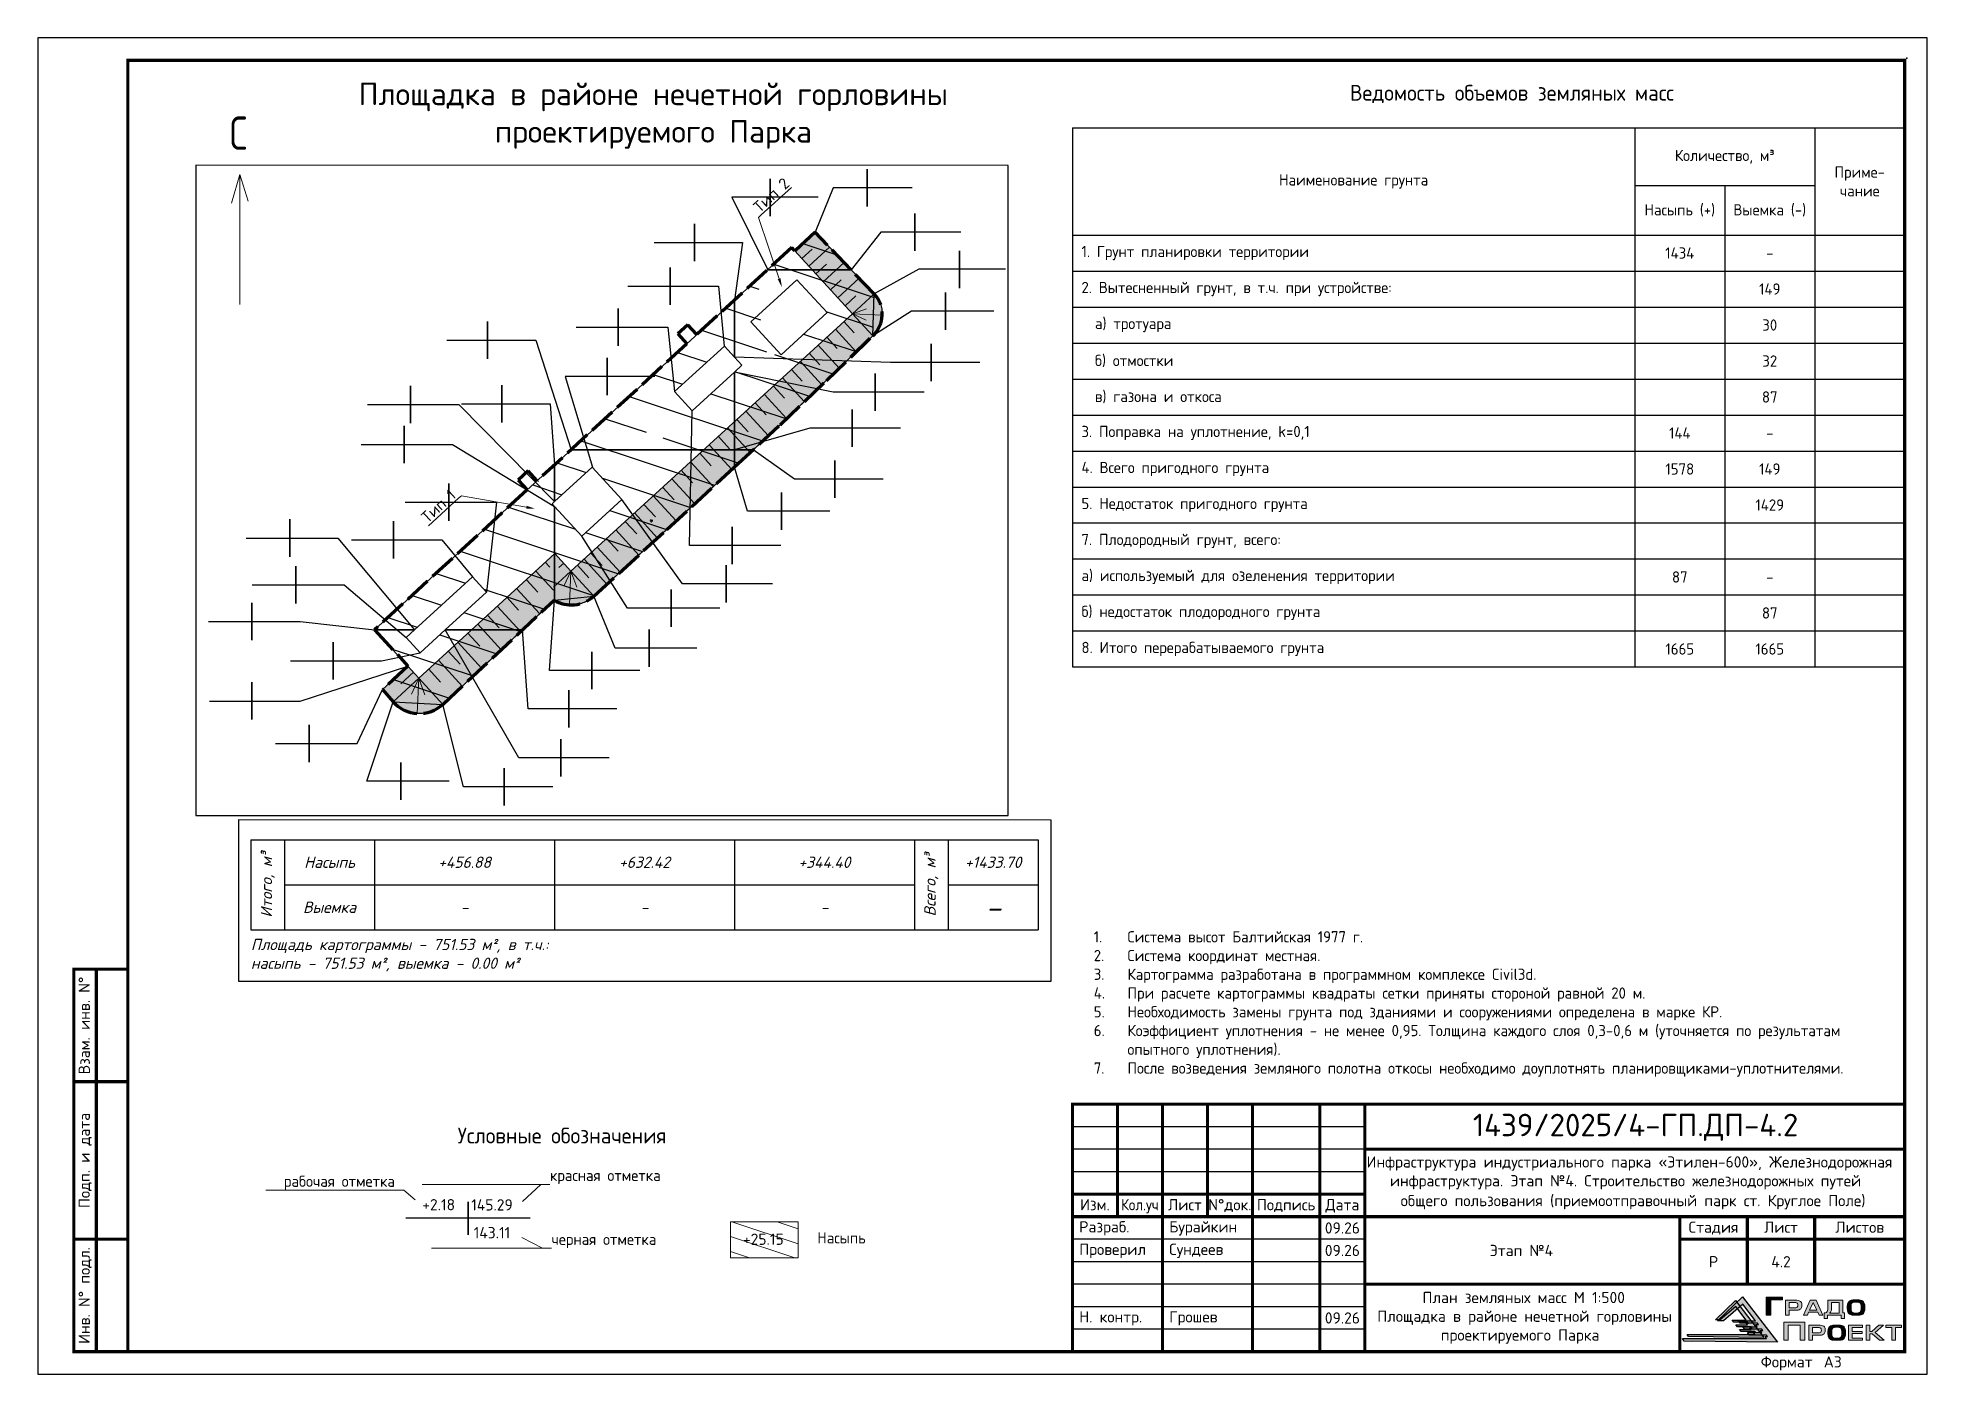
# Paper-space layout 'л.4.2_ПЗМ' of a CAD drawing. Header units: metres, sheet in millimetres. Extents: x 0 to 420, y 0 to 297.
# The model-space entities are those that its viewports show. They can reach past a viewport. Long polylines and large blocks are cut down to what shows.
import ezdxf
from ezdxf import colors
from ezdxf.entities.mleader import LeaderData, LeaderLine
from ezdxf.enums import TextEntityAlignment as Align
from ezdxf.math import Vec2, Vec3

# ---------------------------------------------------------------- set-up
doc = ezdxf.new("R2010")
doc.units = ezdxf.units.M
doc.linetypes.add('ACAD_ISO02W100', pattern=[15, 12, -3])
for name, color, linetype, lineweight in [('000_C3D_Профилирование маркер', 200, 'Continuous', 50), ('280_ПОР_Откосы планировки', 250, 'Continuous', 20), ('_ТЕКСТ', 7, 'Continuous', 20), ('ГП_Границы ЗУ', 1, 'Continuous', 50), ('ГП_ШТАМП', 7, 'Continuous', 70), ('ПП_Дорога_Покрытия_Откос', 3, 'Continuous', 9)]:
    doc.layers.add(name, color=color, linetype=linetype, lineweight=lineweight)
for name, color, linetype in [('000_C3D_ХЛ', 7, 'Continuous'), ('_ОФОРМ_Примечания', 7, 'Continuous'), ('_Рамка-текст', 7, 'Continuous'), ('Cartogram_1_calculation_mark', 7, 'Continuous'), ('CARTOGRAM_1_HATCH_FILL', 7, 'Continuous'), ('CARTOGRAM_1_VOLUME', 7, 'Continuous'), ('ВС текст_2эт', 7, 'Continuous'), ('ГП_здания', 7, 'Continuous'), ('ГП_ПЗМ', 7, 'Continuous'), ('ПП_Дорога_Покрытия_Газон', 3, 'Continuous'), ('ПП_Рамка_ДинамическийФормат', 7, 'Continuous')]:
    doc.layers.add(name, color=color, linetype=linetype)
doc.layers.add('ОНХП-ГП текст', color=98, linetype='Continuous', lineweight=20, true_color=0x000800)
doc.layers.add('помощь', color=1, linetype='Continuous', plot=False)
doc.styles.add('ASML', font='isocpeui.ttf')
doc.styles.add('Gipronikel', font='GOST Common.ttf')
doc.styles.add('ISO', font='isocpeur.ttf')
doc.styles.add('ISOCPEUR', font='isocpeur.ttf')
doc.styles.add('ГОСТ', font='')
doc.styles.add('СПДС', font='isocpeur.ttf')
doc.styles.add('СПДС 2.5', font='isocpeur.ttf', dxfattribs={"width": 0.8, "height": 2.5})
doc.styles.get('ГОСТ').set_extended_font_data('GOST type A')
pattern_1 = [(225, (1891.856, 1265.7487), (2.245064, -2.245064), [])]
pattern_2 = [(45, (-70.0005, -49.5876), (2.245064, -2.245064), [])]
pattern_3 = [(135, (171.66975, 81.55167), (-0.1325825, -0.1325825), [])]
pattern_4 = [(135, (171.66975, 81.55167), (-0.265165, -0.265165), [])]
pattern_5 = [(135, (171.66975, 18.80167), (-0.1325825, -0.1325825), [])]
pattern_6 = [(135, (171.66975, 18.80167), (-0.265165, -0.265165), [])]
pattern_7 = [(315, (-32.67912, 326.45174), (0.13258252, 0.13258252), [])]
pattern_8 = [(315, (-32.6791, 326.45174), (0.26516504, 0.26516504), [])]
pattern_9 = [(45, (-170.55, -0.61236), (-0.13258252, 0.13258252), [])]
pattern_10 = [(45, (-170.55, -0.61236), (-0.26516504, 0.26516504), [])]
pattern_11 = [(45, (-108.325, -29.9209), (-0.13258252, 0.13258252), [])]
pattern_12 = [(225, (124.64474, 188.73084), (0.13258252, -0.13258252), [])]

psp = doc.layouts.new('л.4.2_ПЗМ')

# ---------------------------------------------------------------- texts
at = {"style": 'Gipronikel'}
psp.add_text('Условные обозначения', height=3.5, dxfattribs=at).set_placement((93.23, 51.4, 923.52))
at = {"layer": '_Рамка-текст', "char_height": 2.5, "width": 10, "attachment_point": 5, "line_spacing_factor": 1.1, "style": 'СПДС 2.5'}
for insert in [(289.89, 32.62), (289.89, 27.62), (289.89, 12.62)]:
    psp.add_mtext('{\\W1;09.26}', dxfattribs=dict(at, insert=insert))
at = {"layer": '_ТЕКСТ', "insert": (234.62, 98.58), "char_height": 2.5, "width": 185, "attachment_point": 1, "style": 'Gipronikel'}
psp.add_mtext('\\pi-7.5,l7.5,t7.5;1.^IСистема высот Балтийская 1977 г.\\P2.^IСистема координат местная.\\P3.^IКартограмма разработана в программном комплексе Civil3d.{\\C1;\\P}4.^IПри расчете картограммы квадраты сетки приняты стороной равной 20 м.\\P5.^IНеобходимость замены грунта под зданиями и сооружениями определена в марке КР.\\P{\\C7;6.^IКоэффициент уплотнения - не менее 0,95. Толщина каждого слоя 0,3-0,6 м (уточняется по результатам \\P\\pi0;опытного уплотнения).\\P\\pi-7.5;7.^IПосле возведения земляного полотна откосы необходимо доуплотнять планировщиками-уплотнителями.\\P}', dxfattribs=at)
at = {"layer": 'CARTOGRAM_1_VOLUME', "color": 5, "style": 'СПДС'}
psp.add_text('+2.18', height=2.5, dxfattribs=at).set_placement((89.01, 37.79), align=Align.MIDDLE_CENTER)
at = {"layer": 'CARTOGRAM_1_VOLUME', "color": 26, "style": 'СПДС'}
psp.add_text('145.29', height=2.5, dxfattribs=at).set_placement((100.85, 37.75), align=Align.MIDDLE_CENTER)
at = {"layer": 'CARTOGRAM_1_VOLUME', "color": 176, "style": 'СПДС'}
psp.add_text('143.11', height=2.5, dxfattribs=at).set_placement((100.85, 31.57), align=Align.MIDDLE_CENTER)
at = {"layer": 'CARTOGRAM_1_VOLUME', "color": 1, "style": 'СПДС'}
psp.add_text('+25.15', height=2.5, dxfattribs=at).set_placement((161.18, 30.12), align=Align.MIDDLE_CENTER)
at = {"layer": 'ВС текст_2эт', "insert": (136.73, 279.8), "char_height": 5, "width": 141.0576, "attachment_point": 5, "style": 'ISOCPEUR'}
psp.add_mtext('Площадка в районе нечетной горловины проектируемого Парка', dxfattribs=at)
at = {"layer": 'ГП_ШТАМП', "insert": (173.16, 30.43), "char_height": 2.5, "width": 80, "attachment_point": 4, "style": 'Gipronikel'}
psp.add_mtext('Насыпь', dxfattribs=at)
at = {"layer": 'ОНХП-ГП текст', "ltscale": 250, "insert": (42.54, 279.65), "char_height": 7.42, "width": 67.0666, "attachment_point": 1, "rotation": 359.8271, "style": 'ГОСТ'}
psp.add_mtext('С', dxfattribs=at)

msp = doc.modelspace()

# ---------------------------------------------------------------- blocks, each defined once
blk = doc.blocks.new('*T188')
at = {"layer": '_ОФОРМ_Примечания', "color": 0, "lineweight": -2, "transparency": 16777216}
for p, q in [((0, -15), (185, -15)), ((0, -15), (0, -134.83)), ((125, -15), (125, -134.83)), ((165, -15), (165, -134.83)), ((185, -15), (185, -134.83)), ((125, -27.86), (165, -27.86)), ((145, -27.86), (145, -134.83)), ((0, -38.83), (185, -38.83)), ((0, -46.83), (185, -46.83)), ((0, -54.83), (185, -54.83)), ((0, -62.83), (185, -62.83)), ((0, -70.83), (185, -70.83)), ((0, -78.83), (185, -78.83)), ((0, -86.83), (185, -86.83)), ((0, -94.83), (185, -94.83)), ((0, -102.83), (185, -102.83)), ((0, -110.83), (185, -110.83)), ((0, -118.83), (185, -118.83)), ((0, -126.83), (185, -126.83)), ((0, -134.83), (185, -134.83))]:
    blk.add_line(p, q, dxfattribs=at)
at = {"layer": '_ОФОРМ_Примечания', "color": 0, "transparency": 16777216, "style": 'Gipronikel'}
for s, insert, char_height, width, attachment_point in [('\\pl10.325,t18.611;Ведомость объемов земляных масс\\P', (92.5, -7.5), 3.5, 182, 5), ('Количество, м{\\fISOCPEUR|b0|i0|c0|p34;³\\P}', (145, -21.43), 2.5, 37, 5), ('Приме- чание', (175, -26.92), 2.5, 17, 5), ('Наименование грунта', (62.5, -26.92), 2.5, 122, 5), ('Насыпь (+)', (135, -33.35), 2.5, 17, 5), ('Выемка (-)', (155, -33.35), 2.5, 17, 5), ('1. Грунт планировки территории', (2, -42.83), 2.5, 121, 4), ('1434', (135, -42.83), 2.5, 17, 5), ('-', (155, -42.83), 2.5, 17, 5), ('2. Вытесненный грунт, в т.ч. при устройстве:', (2, -50.83), 2.5, 121, 4), ('149', (155, -50.83), 2.5, 17, 5), ('а) тротуара', (5, -58.83), 2.5, 115, 4), ('30', (155, -58.83), 2.5, 17, 5), ('б) отмостки', (5, -66.83), 2.5, 115, 4), ('32', (155, -66.83), 2.5, 17, 5), ('в) газона и откоса', (5, -74.83), 2.5, 115, 4), ('87', (155, -74.83), 2.5, 17, 5), ('3. Поправка на уплотнение, k=0,1', (2, -82.83), 2.5, 121, 4), ('144', (135, -82.83), 2.5, 17, 5), ('-', (155, -82.83), 2.5, 17, 5), ('4. Всего пригодного грунта', (2, -90.83), 2.5, 121, 4), ('1578', (135, -90.83), 2.5, 17, 5), ('149', (155, -90.83), 2.5, 17, 5), ('5. Недостаток пригодного грунта', (2, -98.83), 2.5, 121, 4), ('1429', (155, -98.83), 2.5, 17, 5), ('7. Плодородный грунт, всего:', (2, -106.83), 2.5, 121, 4), ('а) используемый для озеленения территории', (2, -114.83), 2.5, 121, 4), ('87', (135, -114.83), 2.5, 17, 5), ('-', (155, -114.83), 2.5, 17, 5), ('б) недостаток плодородного грунта', (2, -122.83), 2.5, 121, 4), ('87', (155, -122.83), 2.5, 17, 5), ('8. Итого перерабатываемого грунта', (2, -130.83), 2.5, 121, 4)]:
    blk.add_mtext(s, dxfattribs=dict(at, insert=insert, char_height=char_height, width=width, attachment_point=attachment_point))
at = {"layer": '_ОФОРМ_Примечания', "transparency": 16777216, "char_height": 2.5, "width": 17, "attachment_point": 5, "style": 'Gipronikel'}
for insert in [(135, -130.83), (155, -130.83)]:
    blk.add_mtext('1665', dxfattribs=dict(at, insert=insert))
blk = doc.blocks.new('_None')
blk = doc.blocks.new('*U175')
at = {"layer": 'ПП_Рамка_ДинамическийФормат', "linetype": 'Continuous', "lineweight": 30, "true_color": 0x0c6001}
h = blk.add_hatch(color=88, dxfattribs=at)
h.dxf.hatch_style = 1
h.paths.add_polyline_path([(373.4, 11.89), (378.95, 17.21), (386.72, 7.1), (365.95, 7.34), (365.59, 7.93), (384.24, 7.93), (383.87, 8.41), (384.5, 8.41), (384.28, 8.69), (380.46, 8.69), (380.04, 9.24), (383.23, 9.24), (382.86, 9.72), (383.49, 9.73), (383.27, 10), (379.47, 10), (379.04, 10.56), (382.22, 10.56), (381.86, 11.03), (382.48, 11.04), (382.26, 11.33), (378.45, 11.32), (378.02, 11.87), (381.84, 11.88), (378.98, 15.58), (374.72, 11.89)])
at = {"layer": 'ПП_Рамка_ДинамическийФормат', "linetype": 'Continuous', "lineweight": 0, "true_color": 0x033c8c}
h = blk.add_hatch(color=156, dxfattribs=at)
h.dxf.hatch_style = 1
h.paths.add_polyline_path([(384.23, 13.1), (385.23, 13.1), (385.23, 16.53), (387.8, 16.53), (387.8, 17.14), (384.23, 17.14)])
at = {"layer": 'ПП_Рамка_ДинамическийФормат', "linetype": 'Continuous', "lineweight": 30, "true_color": 0x033c8c}
h = blk.add_hatch(color=156, dxfattribs=at)
h.dxf.hatch_style = 1
h.paths.add_polyline_path([(372.93, 12.05), (377.41, 16.35), (383.69, 8.19), (366.92, 8.38), (366.62, 8.85), (381.68, 8.85), (381.39, 9.24), (381.89, 9.24), (381.72, 9.47), (378.63, 9.47), (378.29, 9.91), (380.87, 9.91), (380.57, 10.3), (381.08, 10.3), (380.9, 10.53), (377.83, 10.53), (377.48, 10.98), (380.05, 10.98), (379.76, 11.36), (380.26, 11.36), (380.08, 11.6), (377.01, 11.59), (376.66, 12.04), (379.74, 12.04), (377.44, 15.03), (374, 12.05)])
at = {"layer": 'ПП_Рамка_ДинамическийФормат', "linetype": 'Continuous', "lineweight": 0, "true_color": 0x033c8c}
h = blk.add_hatch(color=156, dxfattribs=at)
h.dxf.hatch_style = 1
h.paths.add_polyline_path([(391.81, 16.19, 0.129761), (390.77, 16.46), (388.48, 16.46), (388.48, 13.1), (389.33, 13.1), (389.33, 14.21), (390.8, 14.21, 0.148195), (391.76, 14.43, 0.229809), (392.12, 15.01), (392.12, 15.6, 0.271278)])
h.paths.add_polyline_path([(389.32, 15.95), (390.58, 15.95, -0.094959), (390.98, 15.88, -0.198887), (391.19, 15.68, -0.099141), (391.26, 15.31, -0.182798), (391.11, 14.9, -0.188884), (390.82, 14.74, -0.015492), (390.55, 14.72), (389.32, 14.72)], flags=16)
h.paths.add_polyline_path([(395.32, 16.48), (394.01, 16.48), (392.49, 13.1), (393.39, 13.1), (393.65, 13.79), (395.68, 13.79), (395.99, 13.1), (396.83, 13.1)])
h.paths.add_polyline_path([(394.67, 15.96), (395.5, 14.23), (393.87, 14.23)], flags=16)
h.paths.add_polyline_path([(401.21, 16.47), (397.94, 16.47), (397.94, 14.64, -0.224), (397.59, 13.73), (397.48, 13.62), (397.13, 13.62), (397.13, 12.35), (397.83, 12.35), (397.83, 13.1), (400.91, 13.1), (400.91, 12.36), (401.64, 12.36), (401.64, 13.62), (401.21, 13.62)])
h.paths.add_polyline_path([(398.73, 15.97), (400.42, 15.97), (400.42, 13.6), (398.33, 13.6), (398.34, 13.66), (398.41, 13.69), (398.48, 13.76, 0.193412), (398.73, 14.4)], flags=16)
h.paths.add_polyline_path([(392.77, 11.58), (388.11, 11.58), (388.11, 7.56), (389.13, 7.56), (389.13, 10.93), (391.75, 10.93), (391.75, 7.56), (392.77, 7.56)])
h.paths.add_polyline_path([(397.29, 9.47), (397.29, 10.05, 0.311605), (397.01, 10.64, 0.129761), (395.97, 10.91), (393.68, 10.91), (393.68, 7.56), (394.53, 7.56), (394.53, 8.66), (396, 8.66, 0.148195), (396.96, 8.89, 0.267677)])
h.paths.add_polyline_path([(394.53, 10.41), (395.78, 10.41, -0.094959), (396.19, 10.33, -0.198887), (396.4, 10.13, -0.099141), (396.47, 9.76, -0.182798), (396.32, 9.35, -0.188884), (396.03, 9.2, -0.015492), (395.76, 9.18), (394.53, 9.18)], flags=16)
h.paths.add_polyline_path([(405.51, 9.48), (403.33, 9.48), (403.33, 10.41), (405.61, 10.41), (405.61, 10.91), (402.53, 10.91), (402.53, 7.56), (405.61, 7.56), (405.61, 8.01), (403.33, 8.01), (403.33, 9.04), (405.51, 9.04)])
h.paths.add_polyline_path([(407.25, 10.91), (406.45, 10.91), (406.45, 7.56), (407.25, 7.56), (407.25, 9), (407.73, 9), (409.41, 7.56), (410.42, 7.56), (408.4, 9.26), (410.26, 10.91), (409.28, 10.91), (407.72, 9.5), (407.25, 9.5)])
h.paths.add_polyline_path([(412.96, 10.4), (414.32, 10.4), (414.32, 10.91), (410.79, 10.91), (410.79, 10.4), (412.15, 10.4), (412.15, 7.56), (412.96, 7.56)])
h = blk.add_hatch(color=156, dxfattribs=at)
h.dxf.hatch_style = 1
edge = h.paths.add_edge_path()
edge.add_spline(control_points=[(404.18, 13.1), (404.31, 13.1), (404.55, 13.1), (404.88, 13.12), (405.17, 13.17), (405.43, 13.26), (405.66, 13.35), (405.86, 13.54), (406.04, 13.82), (406.16, 14.32), (406.15, 14.7), (406.14, 14.94), (406.14, 15.1), (406.14, 15.39), (406.04, 15.79), (405.86, 16.07), (405.66, 16.26), (405.43, 16.36), (405.17, 16.45), (404.88, 16.5), (404.55, 16.51), (404.31, 16.51), (404.18, 16.51), (404.05, 16.51), (403.82, 16.51), (403.49, 16.5), (403.2, 16.45), (402.94, 16.36), (402.71, 16.26), (402.51, 16.07), (402.33, 15.79), (402.23, 15.39), (402.23, 15.1), (402.23, 14.94), (402.22, 14.7), (402.21, 14.32), (402.33, 13.82), (402.51, 13.54), (402.71, 13.35), (402.94, 13.26), (403.2, 13.17), (403.49, 13.12), (403.82, 13.1), (404.05, 13.1), (404.18, 13.1)], knot_values=[0, 0, 0, 0, 0.392432, 0.709081, 0.998708, 1.278127, 1.53821, 1.728059, 2.110629, 2.5013, 3.242256, 3.242256, 3.242256, 3.711066, 4.101736, 4.484307, 4.674156, 4.934238, 5.213657, 5.503284, 5.819934, 6.212366, 6.212366, 6.212366, 6.590896, 6.907546, 7.197173, 7.476592, 7.736674, 7.926524, 8.309094, 8.699764, 9.168574, 9.168574, 9.168574, 9.90953, 10.300201, 10.682771, 10.87262, 11.132703, 11.412122, 11.701749, 12.018398, 12.396929, 12.396929, 12.396929, 12.396929], degree=3, periodic=0)
edge = h.paths.add_edge_path(flags=16)
edge.add_spline(control_points=[(403.07, 14.94), (403.07, 14.88), (403.07, 14.8), (403.07, 14.81), (403.07, 14.69), (403.06, 14.48), (403.1, 14.21), (403.14, 14), (403.23, 13.87), (403.29, 13.75), (403.41, 13.68), (403.54, 13.61), (403.7, 13.6), (403.89, 13.59), (404.04, 13.58), (404.15, 13.58), (404.18, 13.58), (404.22, 13.58), (404.32, 13.58), (404.48, 13.59), (404.66, 13.6), (404.83, 13.61), (404.96, 13.68), (405.07, 13.74), (405.14, 13.87), (405.22, 13.99), (405.27, 14.2), (405.31, 14.47), (405.3, 14.69), (405.3, 14.81), (405.3, 14.93), (405.31, 15.14), (405.27, 15.41), (405.23, 15.62), (405.14, 15.75), (405.07, 15.87), (404.96, 15.93), (404.83, 16), (404.66, 16.01), (404.48, 16.02), (404.32, 16.03), (404.22, 16.03), (404.19, 16.03), (404.15, 16.03), (404.05, 16.03), (403.89, 16.02), (403.71, 16.01), (403.54, 16), (403.41, 15.93), (403.3, 15.87), (403.23, 15.75), (403.15, 15.62), (403.1, 15.41), (403.06, 15.14), (403.07, 15), (403.07, 14.94)], knot_values=[0, 0, 0, 0, 1, 2, 3, 4, 5, 6, 7, 8, 9, 10, 11, 12, 13, 14, 15, 16, 17, 18, 19, 20, 21, 22, 23, 24, 25, 26, 27, 28, 29, 30, 31, 32, 33, 34, 35, 36, 37, 38, 39, 40, 41, 42, 43, 44, 45, 46, 47, 48, 49, 50, 51, 52, 53, 53, 53, 53], degree=3, periodic=0)
h = blk.add_hatch(color=156, dxfattribs=at)
h.dxf.hatch_style = 1
edge = h.paths.add_edge_path()
edge.add_spline(control_points=[(399.88, 7.56), (400.01, 7.56), (400.25, 7.56), (400.58, 7.56), (400.87, 7.58), (401.14, 7.67), (401.36, 7.76), (401.57, 7.96), (401.74, 8.23), (401.86, 8.73), (401.85, 9.11), (401.85, 9.36), (401.85, 9.51), (401.85, 9.8), (401.74, 10.21), (401.57, 10.48), (401.36, 10.68), (401.14, 10.77), (400.87, 10.86), (400.58, 10.91), (400.25, 10.91), (400.01, 10.91), (399.88, 10.91), (399.76, 10.91), (399.52, 10.91), (399.2, 10.91), (398.9, 10.86), (398.64, 10.77), (398.41, 10.68), (398.21, 10.48), (398.04, 10.21), (397.93, 9.8), (397.93, 9.51), (397.93, 9.36), (397.92, 9.11), (397.91, 8.73), (398.04, 8.23), (398.21, 7.96), (398.41, 7.76), (398.64, 7.67), (398.9, 7.58), (399.2, 7.56), (399.52, 7.56), (399.76, 7.56), (399.88, 7.56)], knot_values=[0, 0, 0, 0, 0.392432, 0.709081, 0.998708, 1.278127, 1.53821, 1.728059, 2.110629, 2.5013, 3.242256, 3.242256, 3.242256, 3.711066, 4.101736, 4.484307, 4.674156, 4.934238, 5.213657, 5.503284, 5.819934, 6.212366, 6.212366, 6.212366, 6.590896, 6.907546, 7.197173, 7.476592, 7.736674, 7.926524, 8.309094, 8.699764, 9.168574, 9.168574, 9.168574, 9.90953, 10.300201, 10.682771, 10.87262, 11.132703, 11.412122, 11.701749, 12.018398, 12.396929, 12.396929, 12.396929, 12.396929], degree=3, periodic=0)
edge = h.paths.add_edge_path(flags=16)
edge.add_spline(control_points=[(398.77, 9.35), (398.78, 9.3), (398.78, 9.22), (398.78, 9.22), (398.77, 9.11), (398.77, 8.89), (398.81, 8.62), (398.85, 8.41), (398.93, 8.28), (399, 8.16), (399.11, 8.1), (399.24, 8.03), (399.41, 8.02), (399.59, 8), (399.75, 8), (399.85, 8), (399.89, 8), (399.92, 8), (400.03, 8), (400.19, 8), (400.37, 8.01), (400.53, 8.02), (400.66, 8.09), (400.78, 8.16), (400.85, 8.28), (400.93, 8.4), (400.97, 8.61), (401.01, 8.88), (401.01, 9.1), (401, 9.22), (401.01, 9.34), (401.01, 9.55), (400.97, 9.82), (400.93, 10.03), (400.85, 10.16), (400.78, 10.28), (400.67, 10.34), (400.53, 10.42), (400.37, 10.42), (400.19, 10.44), (400.03, 10.44), (399.93, 10.44), (399.89, 10.44), (399.85, 10.44), (399.75, 10.44), (399.59, 10.44), (399.41, 10.42), (399.25, 10.41), (399.11, 10.34), (399, 10.28), (398.93, 10.16), (398.85, 10.03), (398.81, 9.82), (398.77, 9.55), (398.77, 9.41), (398.77, 9.35)], knot_values=[0, 0, 0, 0, 1, 2, 3, 4, 5, 6, 7, 8, 9, 10, 11, 12, 13, 14, 15, 16, 17, 18, 19, 20, 21, 22, 23, 24, 25, 26, 27, 28, 29, 30, 31, 32, 33, 34, 35, 36, 37, 38, 39, 40, 41, 42, 43, 44, 45, 46, 47, 48, 49, 50, 51, 52, 53, 53, 53, 53], degree=3, periodic=0)
at = {"layer": 'ПП_Рамка_ДинамическийФормат'}
blk.add_lwpolyline([(0, 0), (420, 0), (420, 297), (0, 297)], close=True, dxfattribs=at)
at = {"layer": 'ПП_Рамка_ДинамическийФормат', "const_width": 0.7}
for points in [[(20, 5), (415, 5), (415, 292), (20, 292)], [(8, 5), (20, 5), (20, 90), (8, 90)], [(230, 60), (230, 5), (415, 5), (415, 60)]]:
    blk.add_lwpolyline(points, close=True, dxfattribs=at)
for points in [[(13, 5), (13, 90)], [(20, 65), (8, 65)], [(240, 60), (240, 35)], [(250, 60), (250, 5)], [(260, 60), (260, 35)], [(270, 60), (270, 5)], [(285, 60), (285, 5)], [(295, 60), (295, 5)], [(295, 50), (415, 50)], [(295, 40), (230, 40)], [(295, 35), (230, 35)], [(295, 35), (415, 35)], [(365, 35), (365, 5)], [(380, 35), (380, 20)], [(395, 35), (395, 20)], [(20, 30), (8, 30)], [(415, 30), (365, 30)], [(295, 20), (415, 20)]]:
    blk.add_lwpolyline(points, dxfattribs=at)
at = {"layer": 'ПП_Рамка_ДинамическийФормат'}
for points in [[(295, 55), (230, 55)], [(295, 50), (230, 50)], [(295, 45), (230, 45)], [(295, 30), (230, 30)], [(295, 25), (230, 25)], [(295, 20), (230, 20)], [(295, 15), (230, 15)], [(295, 10), (230, 10)]]:
    blk.add_lwpolyline(points, dxfattribs=at)
at = {"layer": 'ПП_Рамка_ДинамическийФормат', "color": 88, "linetype": 'Continuous', "lineweight": 30, "true_color": 0x0c6001}
blk.add_lwpolyline([(373.4, 11.89), (378.95, 17.21), (386.72, 7.1), (365.95, 7.34), (365.59, 7.93), (384.24, 7.93), (383.87, 8.41), (384.5, 8.41), (384.28, 8.69), (380.46, 8.69), (380.04, 9.24), (383.23, 9.24), (382.86, 9.72), (383.49, 9.73), (383.27, 10), (379.47, 10), (379.04, 10.56), (382.22, 10.56), (381.86, 11.03), (382.48, 11.04), (382.26, 11.33), (378.45, 11.32), (378.02, 11.87), (381.84, 11.88), (378.98, 15.58), (374.72, 11.89)], close=True, dxfattribs=at)
at = {"layer": 'ПП_Рамка_ДинамическийФормат', "color": 156, "linetype": 'Continuous', "lineweight": 0, "true_color": 0x033c8c}
blk.add_lwpolyline([(384.23, 13.1), (384.23, 17.14), (387.8, 17.14), (387.8, 16.53), (385.23, 16.53), (385.23, 13.1), (384.23, 13.1)], dxfattribs=at)
at = {"layer": 'ПП_Рамка_ДинамическийФормат', "color": 7, "linetype": 'Continuous', "lineweight": 30, "true_color": 0xffffff}
blk.add_lwpolyline([(372.93, 12.05), (377.41, 16.35), (383.69, 8.19), (366.92, 8.38), (366.62, 8.85), (381.68, 8.85), (381.39, 9.24), (381.89, 9.24), (381.72, 9.47), (378.63, 9.47), (378.29, 9.91), (380.87, 9.91), (380.57, 10.3), (381.08, 10.3), (380.9, 10.53), (377.83, 10.53), (377.48, 10.98), (380.05, 10.98), (379.76, 11.36), (380.26, 11.36), (380.08, 11.6), (377.01, 11.59), (376.66, 12.04), (379.74, 12.04), (377.44, 15.03), (374, 12.05)], close=True, dxfattribs=at)
at = {"layer": 'ПП_Рамка_ДинамическийФормат', "color": 156, "linetype": 'Continuous', "lineweight": 0, "true_color": 0x033c8c}
for points in [[(388.48, 13.1), (388.48, 16.46), (390.77, 16.46, -0.129761), (391.81, 16.19, -0.271278), (392.12, 15.6), (392.12, 15.01, -0.229809), (391.76, 14.43, -0.148195), (390.8, 14.21), (389.33, 14.21), (389.33, 13.1), (388.48, 13.1)], [(397.94, 16.47), (401.21, 16.47), (401.21, 13.62), (401.64, 13.62), (401.64, 12.36), (400.91, 12.36), (400.91, 13.1), (397.83, 13.1), (397.83, 12.35), (397.13, 12.35), (397.13, 13.62), (397.48, 13.62), (397.59, 13.73, 0.224), (397.94, 14.64), (397.94, 16.47)], [(393.68, 7.56), (393.68, 10.91), (395.97, 10.91, -0.129761), (397.01, 10.64, -0.311605), (397.29, 10.05), (397.29, 9.47, -0.267677), (396.96, 8.89, -0.148195), (396, 8.66), (394.53, 8.66), (394.53, 7.56), (393.68, 7.56)]]:
    blk.add_lwpolyline(points, format="xyb", dxfattribs=at)
for points in [[(389.32, 15.95), (390.58, 15.95, -0.094959), (390.98, 15.88, -0.198887), (391.19, 15.68, -0.099141), (391.26, 15.31, -0.182798), (391.11, 14.9, -0.188884), (390.82, 14.74, -0.015492), (390.55, 14.72), (389.32, 14.72), (389.32, 15.95)], [(398.73, 15.97), (400.42, 15.97), (400.42, 13.6), (398.33, 13.6), (398.34, 13.66), (398.41, 13.69), (398.48, 13.76, 0.193412), (398.73, 14.4), (398.73, 15.97)], [(394.53, 10.41), (395.78, 10.41, -0.094959), (396.19, 10.33, -0.198887), (396.4, 10.13, -0.099141), (396.47, 9.76, -0.182798), (396.32, 9.35, -0.188884), (396.03, 9.2, -0.015492), (395.76, 9.18), (394.53, 9.18), (394.53, 10.41)]]:
    blk.add_lwpolyline(points, format="xyb", close=True, dxfattribs=at)
for points in [[(392.49, 13.1), (394.01, 16.48), (395.32, 16.48), (396.83, 13.1), (395.99, 13.1), (395.68, 13.79), (393.65, 13.79), (393.39, 13.1)], [(393.87, 14.23), (395.5, 14.23), (394.67, 15.96), (393.87, 14.23)], [(392.77, 7.56), (392.77, 11.58), (388.11, 11.58), (388.11, 7.56), (389.13, 7.56), (389.13, 10.93), (391.75, 10.93), (391.75, 7.56)], [(402.53, 10.91), (402.53, 7.56), (405.61, 7.56), (405.61, 8.01), (403.33, 8.01), (403.33, 9.04), (405.51, 9.04), (405.51, 9.48), (403.33, 9.48), (403.33, 10.41), (405.61, 10.41), (405.61, 10.91)], [(406.45, 10.91), (407.25, 10.91), (407.25, 9.5), (407.72, 9.5), (409.28, 10.91), (410.26, 10.91), (408.4, 9.26), (410.42, 7.56), (409.41, 7.56), (407.73, 9), (407.25, 9), (407.25, 7.56), (406.45, 7.56)], [(412.15, 7.56), (412.15, 10.4), (410.79, 10.4), (410.79, 10.91), (414.32, 10.91), (414.32, 10.4), (412.96, 10.4), (412.96, 7.56)]]:
    blk.add_lwpolyline(points, close=True, dxfattribs=at)
for points in [[(404.18, 13.1), (404.31, 13.1), (404.55, 13.1), (404.88, 13.12), (405.17, 13.17), (405.43, 13.26), (405.66, 13.35), (405.86, 13.54), (406.04, 13.82), (406.16, 14.32), (406.15, 14.7), (406.14, 14.94), (406.14, 15.1), (406.14, 15.39), (406.04, 15.79), (405.86, 16.07), (405.66, 16.26), (405.43, 16.36), (405.17, 16.45), (404.88, 16.5), (404.55, 16.51), (404.31, 16.51), (404.18, 16.51), (404.05, 16.51), (403.82, 16.51), (403.49, 16.5), (403.2, 16.45), (402.94, 16.36), (402.71, 16.26), (402.51, 16.07), (402.33, 15.79), (402.23, 15.39), (402.23, 15.1), (402.23, 14.94), (402.22, 14.7), (402.21, 14.32), (402.33, 13.82), (402.51, 13.54), (402.71, 13.35), (402.94, 13.26), (403.2, 13.17), (403.49, 13.12), (403.82, 13.1), (404.05, 13.1), (404.18, 13.1)], [(399.88, 7.56), (400.01, 7.56), (400.25, 7.56), (400.58, 7.56), (400.87, 7.58), (401.14, 7.67), (401.36, 7.76), (401.57, 7.96), (401.74, 8.23), (401.86, 8.73), (401.85, 9.11), (401.85, 9.36), (401.85, 9.51), (401.85, 9.8), (401.74, 10.21), (401.57, 10.48), (401.36, 10.68), (401.14, 10.77), (400.87, 10.86), (400.58, 10.91), (400.25, 10.91), (400.01, 10.91), (399.88, 10.91), (399.76, 10.91), (399.52, 10.91), (399.2, 10.91), (398.9, 10.86), (398.64, 10.77), (398.41, 10.68), (398.21, 10.48), (398.04, 10.21), (397.93, 9.8), (397.93, 9.51), (397.93, 9.36), (397.92, 9.11), (397.91, 8.73), (398.04, 8.23), (398.21, 7.96), (398.41, 7.76), (398.64, 7.67), (398.9, 7.58), (399.2, 7.56), (399.52, 7.56), (399.76, 7.56), (399.88, 7.56)]]:
    blk.add_open_spline(points, degree=3, knots=[0, 0, 0, 0, 0.392432, 0.709081, 0.998708, 1.278127, 1.53821, 1.728059, 2.110629, 2.5013, 3.242256, 3.242256, 3.242256, 3.711066, 4.101736, 4.484307, 4.674156, 4.934238, 5.213657, 5.503284, 5.819934, 6.212366, 6.212366, 6.212366, 6.590896, 6.907546, 7.197173, 7.476592, 7.736674, 7.926524, 8.309094, 8.699764, 9.168574, 9.168574, 9.168574, 9.90953, 10.300201, 10.682771, 10.87262, 11.132703, 11.412122, 11.701749, 12.018398, 12.396929, 12.396929, 12.396929, 12.396929], dxfattribs=at)
for points in [[(403.07, 14.94), (403.07, 14.88), (403.07, 14.8), (403.07, 14.81), (403.07, 14.69), (403.06, 14.48), (403.1, 14.21), (403.14, 14), (403.23, 13.87), (403.29, 13.75), (403.41, 13.68), (403.54, 13.61), (403.7, 13.6), (403.89, 13.59), (404.04, 13.58), (404.15, 13.58), (404.18, 13.58), (404.22, 13.58), (404.32, 13.58), (404.48, 13.59), (404.66, 13.6), (404.83, 13.61), (404.96, 13.68), (405.07, 13.74), (405.14, 13.87), (405.22, 13.99), (405.27, 14.2), (405.31, 14.47), (405.3, 14.69), (405.3, 14.81), (405.3, 14.93), (405.31, 15.14), (405.27, 15.41), (405.23, 15.62), (405.14, 15.75), (405.07, 15.87), (404.96, 15.93), (404.83, 16), (404.66, 16.01), (404.48, 16.02), (404.32, 16.03), (404.22, 16.03), (404.19, 16.03), (404.15, 16.03), (404.05, 16.03), (403.89, 16.02), (403.71, 16.01), (403.54, 16), (403.41, 15.93), (403.3, 15.87), (403.23, 15.75), (403.15, 15.62), (403.1, 15.41), (403.06, 15.14), (403.07, 15), (403.07, 14.94)], [(398.77, 9.35), (398.78, 9.3), (398.78, 9.22), (398.78, 9.22), (398.77, 9.11), (398.77, 8.89), (398.81, 8.62), (398.85, 8.41), (398.93, 8.28), (399, 8.16), (399.11, 8.1), (399.24, 8.03), (399.41, 8.02), (399.59, 8), (399.75, 8), (399.85, 8), (399.89, 8), (399.92, 8), (400.03, 8), (400.19, 8), (400.37, 8.01), (400.53, 8.02), (400.66, 8.09), (400.78, 8.16), (400.85, 8.28), (400.93, 8.4), (400.97, 8.61), (401.01, 8.88), (401.01, 9.1), (401, 9.22), (401.01, 9.34), (401.01, 9.55), (400.97, 9.82), (400.93, 10.03), (400.85, 10.16), (400.78, 10.28), (400.67, 10.34), (400.53, 10.42), (400.37, 10.42), (400.19, 10.44), (400.03, 10.44), (399.93, 10.44), (399.89, 10.44), (399.85, 10.44), (399.75, 10.44), (399.59, 10.44), (399.41, 10.42), (399.25, 10.41), (399.11, 10.34), (399, 10.28), (398.93, 10.16), (398.85, 10.03), (398.81, 9.82), (398.77, 9.55), (398.77, 9.41), (398.77, 9.35)]]:
    blk.add_open_spline(points, degree=3, dxfattribs=at)
at = {"layer": 'ПП_Рамка_ДинамическийФормат'}
blk.add_point((415.5, 292.5), dxfattribs=at)
at = {"layer": 'ПП_Рамка_ДинамическийФормат', "style": 'ISOCPEUR'}
for s, p in [('Взам. инв. N%%D', (12.33, 77.5)), ('Подп. и дата', (12.33, 47.5)), ('Инв. N%%D подл.', (12.33, 17.5))]:
    blk.add_text(s, height=2.5, rotation=90, dxfattribs=at).set_placement(p, align=Align.BOTTOM_CENTER)
at = {"layer": 'ПП_Рамка_ДинамическийФормат', "style": 'СПДС'}
for s, p in [('Изм.', (235, 35.67)), ('Лист', (255, 35.67)), ('N%%Dдок.', (265, 35.67)), ('Подпись', (277.5, 35.67)), ('Дата', (290, 35.67)), ('Стадия', (372.5, 30.67)), ('Лист', (387.5, 30.67)), ('Листов', (405, 30.67))]:
    blk.add_text(s, height=2.5, dxfattribs=at).set_placement(p, align=Align.BOTTOM_CENTER)
at = {"layer": 'ПП_Рамка_ДинамическийФормат', "style": 'СПДС', "width": 0.9}
blk.add_text('Кол.уч', height=2.5, dxfattribs=at).set_placement((245, 35.67), align=Align.BOTTOM_CENTER)
at = {"layer": 'ПП_Рамка_ДинамическийФормат', "style": 'ISOCPEUR'}
blk.add_text('Формат', height=2.5, dxfattribs=at).set_placement((383, 1.5))
at = {"layer": 'ПП_Рамка_ДинамическийФормат', "style": 'СПДС', "flags": 4}
for tag, height, p in [('ШИФР', 5, (355, 55)), ('ОБЪЕКТ', 2.5, (355, 42.5)), ('ПОДОБЪЕКТ', 2.5, (330, 27.5)), ('СТАДИЯ', 2.5, (372.5, 25)), ('ЛИСТ', 2.5, (387.5, 25)), ('ЛИСТОВ', 2.5, (405, 25)), ('ЧЕРТЕЖ', 2.5, (330, 12.5))]:
    blk.add_attdef(tag, text='', height=height, dxfattribs=at).set_placement(p, align=Align.MIDDLE_CENTER)
at = {"layer": 'ПП_Рамка_ДинамическийФормат', "style": 'СПДС'}
for tag, p, flags in [('СПЕЦ_1', (231.5, 31.5), 12), ('ФАМИЛИЯ_1', (251.5, 31.5), 4), ('СПЕЦ_2', (231.5, 26.5), 12), ('ФАМИЛИЯ_2', (251.5, 26.5), 4), ('СПЕЦ_3', (231.5, 21.5), 12), ('ФАМИЛИЯ_3', (251.5, 21.5), 4), ('СПЕЦ_4', (231.5, 16.5), 12), ('ФАМИЛИЯ_4', (251.5, 16.5), 4), ('СПЕЦ_5', (231.5, 11.5), 12), ('ФАМИЛИЯ_5', (251.5, 11.5), 4), ('СПЕЦ_6', (231.5, 6.5), 12), ('ФАМИЛИЯ_6', (251.5, 6.5), 4)]:
    blk.add_attdef(tag, p, '', height=2.5, dxfattribs=dict(at, flags=flags))
blk.add_attdef('ФОРМАТ', (397, 1.5), '', height=2.5, dxfattribs=at)
blk = doc.blocks.new('Откос Компрессорная 4')
at = {"layer": 'ПП_Дорога_Покрытия_Откос'}
h = blk.add_hatch(dxfattribs=at)
h.set_pattern_fill('GRASS', color=110, scale=0.02, style=0)
h.paths.add_polyline_path([(2308038.29, 454442.7), (2308039.51, 454441.37), (2308054.63, 454455.21), (2308056.4, 454453.27), (2308087.7, 454481.87), (2308081.3, 454488.85), (2308083.56, 454490.92), (2308090.11, 454484.08), (2308090.22, 454483.96), (2308090.32, 454483.84), (2308090.41, 454483.71), (2308090.5, 454483.58), (2308090.58, 454483.45), (2308090.65, 454483.31), (2308090.72, 454483.17), (2308090.78, 454483.02), (2308090.83, 454482.87), (2308090.88, 454482.72), (2308090.92, 454482.57), (2308090.95, 454482.41), (2308090.97, 454482.26), (2308090.99, 454482.1), (2308091, 454481.94), (2308091, 454481.79), (2308090.99, 454481.63), (2308090.98, 454481.47), (2308090.96, 454481.32), (2308090.93, 454481.16), (2308090.9, 454481.01), (2308090.86, 454480.86), (2308090.81, 454480.71), (2308090.75, 454480.56), (2308090.69, 454480.42), (2308090.61, 454480.27), (2308090.54, 454480.14), (2308090.45, 454480), (2308090.36, 454479.87), (2308090.27, 454479.75), (2308090.17, 454479.63), (2308090.06, 454479.51), (2308089.95, 454479.4), (2308083.55, 454473.26), (2308078.27, 454468.24), (2308066.62, 454457.49), (2308058.95, 454450.48), (2308058.84, 454450.38), (2308058.72, 454450.29), (2308058.6, 454450.2), (2308058.46, 454450.11), (2308058.32, 454450.02), (2308058.17, 454449.94), (2308058.02, 454449.87), (2308057.87, 454449.8), (2308057.72, 454449.74), (2308057.56, 454449.69), (2308057.4, 454449.64), (2308057.24, 454449.6), (2308057.08, 454449.57), (2308056.91, 454449.55), (2308056.75, 454449.53), (2308056.58, 454449.52), (2308056.42, 454449.52), (2308056.25, 454449.52), (2308056.09, 454449.54), (2308055.92, 454449.56), (2308055.76, 454449.58), (2308055.6, 454449.62), (2308055.44, 454449.66), (2308055.28, 454449.71), (2308055.12, 454449.76), (2308054.97, 454449.83), (2308054.82, 454449.89), (2308054.67, 454449.97), (2308054.53, 454450.05), (2308054.53, 454450.05), (2308050.12, 454445.93), (2308042.17, 454438.46), (2308042.04, 454438.35), (2308041.91, 454438.25), (2308041.77, 454438.15), (2308041.63, 454438.05), (2308041.49, 454437.97), (2308041.34, 454437.89), (2308041.19, 454437.81), (2308041.04, 454437.74), (2308040.88, 454437.68), (2308040.72, 454437.63), (2308040.56, 454437.58), (2308040.39, 454437.54), (2308040.23, 454437.51), (2308040.06, 454437.48), (2308039.89, 454437.46), (2308039.73, 454437.45), (2308039.56, 454437.45), (2308039.39, 454437.45), (2308039.22, 454437.46), (2308039.05, 454437.48), (2308038.89, 454437.51), (2308038.72, 454437.54), (2308038.56, 454437.58), (2308038.4, 454437.63), (2308038.24, 454437.68), (2308038.09, 454437.74), (2308037.94, 454437.8), (2308037.79, 454437.87), (2308037.65, 454437.95), (2308037.51, 454438.03), (2308037.38, 454438.12), (2308037.24, 454438.21), (2308037.12, 454438.31), (2308036.99, 454438.41), (2308036.87, 454438.52), (2308036.76, 454438.64), (2308036.65, 454438.75), (2308035.47, 454440.12)])
at = {"layer": '000_C3D_Профилирование маркер', "color": 200, "linetype": 'Continuous', "lineweight": 50, "elevation": 144.01}
blk.add_lwpolyline([(2308065.34, 454458.98), (2308065.41, 454458.88), (2308065.34, 454458.78), (2308065.27, 454458.88)], close=True, dxfattribs=at)
at = {"layer": '000_C3D_ХЛ', "color": 7, "linetype": 'Continuous', "lineweight": -3}
blk.add_polyline3d([(2308038.29, 454442.7, 145.88), (2308035.47, 454440.12, 143.34)], dxfattribs=at)
at = {"layer": '280_ПОР_Откосы планировки', "linetype": 'Continuous', "lineweight": 20}
for p, q in [((2308082.07, 454488, 145.22), (2308083.21, 454489.05, 144.19)), ((2308082.85, 454487.16, 145.23), (2308085.15, 454489.26, 143.15)), ((2308083.64, 454486.29, 145.24), (2308084.8, 454487.36, 144.19)), ((2308084.43, 454485.43, 145.25), (2308086.76, 454487.58, 143.14)), ((2308085.24, 454484.54, 145.26), (2308086.42, 454485.62, 144.2)), ((2308086.06, 454483.65, 145.28), (2308088.44, 454485.83, 143.12)), ((2308086.88, 454482.76, 145.29), (2308088.08, 454483.86, 144.2)), ((2308087.7, 454481.87, 145.3), (2308090.11, 454484.08, 143.11)), ((2308087.7, 454481.87, 145.3), (2308089.24, 454482.43, 144.2)), ((2308085.8, 454480.14, 145.32), (2308088.1, 454477.63, 143.06)), ((2308086.75, 454481, 145.31), (2308087.89, 454479.76, 144.19)), ((2308087.7, 454481.87, 145.3), (2308089.95, 454479.4, 143.08)), ((2308087.7, 454481.87, 145.3), (2308089.2, 454481.16, 144.19)), ((2308087.7, 454481.87, 145.3), (2308091, 454481.72, 143.09)), ((2308083.88, 454478.37, 145.35), (2308086.21, 454475.82, 143.04)), ((2308084.84, 454479.26, 145.34), (2308086, 454477.99, 144.19)), ((2308081.91, 454476.58, 145.38), (2308084.3, 454473.97, 143.02)), ((2308082.89, 454477.48, 145.36), (2308084.07, 454476.19, 144.2)), ((2308078.91, 454473.84, 145.42), (2308080.13, 454472.5, 144.21)), ((2308079.92, 454474.76, 145.4), (2308082.34, 454472.11, 143.01)), ((2308080.92, 454475.67, 145.39), (2308082.12, 454474.36, 144.2)), ((2308076.88, 454471.98, 145.45), (2308078.12, 454470.62, 144.22)), ((2308077.9, 454472.91, 145.43), (2308080.36, 454470.22, 143)), ((2308074.84, 454470.11, 145.47), (2308076.09, 454468.74, 144.24)), ((2308075.86, 454471.05, 145.46), (2308078.35, 454468.32, 142.99)), ((2308071.76, 454467.3, 145.52), (2308074.27, 454464.55, 143.03)), ((2308072.79, 454468.24, 145.5), (2308074.04, 454466.87, 144.26)), ((2308073.81, 454469.18, 145.49), (2308076.32, 454466.44, 143.01)), ((2308069.7, 454465.42, 145.54), (2308072.22, 454462.66, 143.05)), ((2308070.73, 454466.36, 145.53), (2308071.99, 454464.98, 144.29)), ((2308067.63, 454463.53, 145.57), (2308070.16, 454460.76, 143.07)), ((2308068.67, 454464.47, 145.56), (2308069.93, 454463.09, 144.31)), ((2308065.56, 454461.63, 145.6), (2308068.1, 454458.86, 143.09)), ((2308066.6, 454462.58, 145.59), (2308067.86, 454461.19, 144.33)), ((2308063.48, 454459.74, 145.63), (2308066.03, 454456.95, 143.11)), ((2308064.52, 454460.69, 145.61), (2308065.79, 454459.29, 144.36)), ((2308060.37, 454456.89, 145.67), (2308061.64, 454455.5, 144.41)), ((2308061.41, 454457.84, 145.66), (2308063.95, 454455.05, 143.14)), ((2308062.44, 454458.79, 145.64), (2308063.72, 454457.4, 144.38)), ((2308058.6, 454455.27, 145.69), (2308059.87, 454453.88, 144.43)), ((2308059.33, 454455.94, 145.68), (2308061.88, 454453.15, 143.17)), ((2308052.51, 454453.27, 145.73), (2308054.46, 454451.15, 143.8)), ((2308053.57, 454454.24, 145.71), (2308054.05, 454453.71, 145.23)), ((2308056.4, 454453.27, 145.72), (2308054.46, 454451.49, 143.97)), ((2308055.6, 454454.15, 145.71), (2308055.07, 454453.67, 145.23)), ((2308056.4, 454453.27, 145.72), (2308055.61, 454451.58, 144.48)), ((2308056.4, 454453.27, 145.72), (2308056.24, 454449.53, 143.23)), ((2308056.4, 454453.27, 145.72), (2308057.05, 454451.5, 144.47)), ((2308056.4, 454453.27, 145.72), (2308058.95, 454450.48, 143.2)), ((2308057.14, 454453.94, 145.71), (2308058.41, 454452.54, 144.45)), ((2308057.87, 454454.6, 145.7), (2308060.41, 454451.82, 143.19)), ((2308050.38, 454451.32, 145.75), (2308052.92, 454448.55, 143.25)), ((2308051.45, 454452.3, 145.74), (2308052.71, 454450.92, 144.49)), ((2308048.23, 454449.35, 145.78), (2308050.79, 454446.55, 143.26)), ((2308049.3, 454450.34, 145.77), (2308050.58, 454448.94, 144.51)), ((2308044.96, 454446.36, 145.83), (2308046.26, 454444.94, 144.55)), ((2308046.05, 454447.36, 145.81), (2308048.64, 454444.54, 143.26)), ((2308047.14, 454448.36, 145.8), (2308048.43, 454446.95, 144.53)), ((2308042.77, 454444.36, 145.86), (2308044.08, 454442.92, 144.56)), ((2308043.86, 454445.35, 145.84), (2308046.47, 454442.5, 143.27)), ((2308040.6, 454442.36, 145.89), (2308041.92, 454440.92, 144.58)), ((2308041.68, 454443.36, 145.87), (2308044.32, 454440.48, 143.27)), ((2308039.51, 454441.37, 145.9), (2308036.65, 454438.75, 143.32)), ((2308038.9, 454442.03, 145.89), (2308037.48, 454440.73, 144.61)), ((2308039.51, 454441.37, 145.9), (2308038.68, 454439.6, 144.6)), ((2308039.51, 454441.37, 145.9), (2308039.33, 454437.45, 143.29)), ((2308039.51, 454441.37, 145.9), (2308040.18, 454439.52, 144.59)), ((2308039.51, 454441.37, 145.9), (2308042.17, 454438.46, 143.27))]:
    blk.add_line(p, q, dxfattribs=at)
at = {"layer": '280_ПОР_Откосы планировки', "linetype": 'Continuous', "lineweight": -3}
blk.add_polyline3d([(2308038.29, 454442.7, 145.88), (2308039.51, 454441.37, 145.9), (2308054.63, 454455.21, 145.7), (2308056.4, 454453.27, 145.72), (2308087.7, 454481.87, 145.3), (2308081.3, 454488.85, 145.21), (2308083.56, 454490.92, 143.16), (2308090.11, 454484.08, 143.11), (2308090.11, 454484.08, 143.11), (2308090.22, 454483.96, 143.11), (2308090.32, 454483.84, 143.11), (2308090.41, 454483.71, 143.11), (2308090.5, 454483.58, 143.11), (2308090.58, 454483.45, 143.11), (2308090.65, 454483.31, 143.11), (2308090.72, 454483.17, 143.11), (2308090.78, 454483.02, 143.1), (2308090.83, 454482.87, 143.1), (2308090.88, 454482.72, 143.1), (2308090.92, 454482.57, 143.1), (2308090.95, 454482.41, 143.1), (2308090.97, 454482.26, 143.1), (2308090.99, 454482.1, 143.1), (2308091, 454481.94, 143.1), (2308091, 454481.79, 143.09), (2308090.99, 454481.63, 143.09), (2308090.98, 454481.47, 143.09), (2308090.96, 454481.32, 143.09), (2308090.93, 454481.16, 143.09), (2308090.9, 454481.01, 143.09), (2308090.86, 454480.86, 143.09), (2308090.81, 454480.71, 143.09), (2308090.75, 454480.56, 143.09), (2308090.69, 454480.42, 143.08), (2308090.61, 454480.27, 143.08), (2308090.54, 454480.14, 143.08), (2308090.45, 454480, 143.08), (2308090.36, 454479.87, 143.08), (2308090.27, 454479.75, 143.08), (2308090.17, 454479.63, 143.08), (2308090.06, 454479.51, 143.08), (2308089.95, 454479.4, 143.08), (2308083.55, 454473.26, 143.02), (2308078.27, 454468.24, 142.99), (2308066.62, 454457.49, 143.1), (2308058.95, 454450.48, 143.2), (2308058.84, 454450.38, 143.21), (2308058.72, 454450.29, 143.21), (2308058.6, 454450.2, 143.21), (2308058.6, 454450.2, 143.21), (2308058.46, 454450.11, 143.21), (2308058.32, 454450.02, 143.21), (2308058.17, 454449.94, 143.21), (2308058.02, 454449.87, 143.21), (2308057.87, 454449.8, 143.22), (2308057.72, 454449.74, 143.22), (2308057.56, 454449.69, 143.22), (2308057.4, 454449.64, 143.22), (2308057.24, 454449.6, 143.22), (2308057.08, 454449.57, 143.22), (2308056.91, 454449.55, 143.22), (2308056.75, 454449.53, 143.22), (2308056.58, 454449.52, 143.23), (2308056.42, 454449.52, 143.23), (2308056.25, 454449.52, 143.23), (2308056.09, 454449.54, 143.23), (2308055.92, 454449.56, 143.23), (2308055.76, 454449.58, 143.23), (2308055.6, 454449.62, 143.23), (2308055.44, 454449.66, 143.23), (2308055.28, 454449.71, 143.24), (2308055.12, 454449.76, 143.24), (2308054.97, 454449.83, 143.24), (2308054.82, 454449.89, 143.24), (2308054.67, 454449.97, 143.24), (2308054.53, 454450.05, 143.24), (2308054.53, 454450.05, 143.24), (2308050.12, 454445.93, 143.26), (2308042.17, 454438.46, 143.27), (2308042.04, 454438.35, 143.28), (2308041.91, 454438.25, 143.28), (2308041.77, 454438.15, 143.28), (2308041.63, 454438.05, 143.28), (2308041.49, 454437.97, 143.28), (2308041.34, 454437.89, 143.28), (2308041.19, 454437.81, 143.28), (2308041.04, 454437.74, 143.28), (2308040.88, 454437.68, 143.28), (2308040.72, 454437.63, 143.28), (2308040.56, 454437.58, 143.29), (2308040.39, 454437.54, 143.29), (2308040.23, 454437.51, 143.29), (2308040.06, 454437.48, 143.29), (2308039.89, 454437.46, 143.29), (2308039.73, 454437.45, 143.29), (2308039.56, 454437.45, 143.29), (2308039.39, 454437.45, 143.29), (2308039.22, 454437.46, 143.29), (2308039.05, 454437.48, 143.29), (2308038.89, 454437.51, 143.3), (2308038.72, 454437.54, 143.3), (2308038.56, 454437.58, 143.3), (2308038.4, 454437.63, 143.3), (2308038.24, 454437.68, 143.3), (2308038.09, 454437.74, 143.3), (2308037.94, 454437.8, 143.3), (2308037.79, 454437.87, 143.3), (2308037.65, 454437.95, 143.31), (2308037.51, 454438.03, 143.31), (2308037.38, 454438.12, 143.31), (2308037.24, 454438.21, 143.31), (2308037.12, 454438.31, 143.31), (2308036.99, 454438.41, 143.31), (2308036.87, 454438.52, 143.32), (2308036.76, 454438.64, 143.32), (2308036.65, 454438.75, 143.32), (2308035.47, 454440.12, 143.34)], close=True, dxfattribs=at)
blk = doc.blocks.new('*T191')
at = {"layer": 'ГП_ПЗМ', "color": 0, "linetype": 'ByBlock', "lineweight": -2, "transparency": 16777216}
for p, q in [((0, 0), (87.5, 0)), ((0, 0), (0, -10)), ((3.75, 0), (3.75, -10)), ((13.75, 0), (13.75, -10)), ((33.75, 0), (33.75, -10)), ((53.75, 0), (53.75, -10)), ((73.75, 0), (73.75, -10)), ((77.5, 0), (77.5, -10)), ((87.5, 0), (87.5, -10)), ((3.75, -5), (73.75, -5)), ((77.5, -5), (87.5, -5)), ((0, -10), (87.5, -10))]:
    blk.add_line(p, q, dxfattribs=at)
at = {"layer": 'ГП_ПЗМ', "color": 0, "transparency": 16777216, "char_height": 1.25, "width": 9.98, "attachment_point": 5, "rotation": 90, "style": 'ASML'}
for s, insert in [('Итого, м³', (1.875, -5)), ('Всего, м³', (75.625, -5))]:
    blk.add_mtext(s, dxfattribs=dict(at, insert=insert))
at = {"layer": 'ГП_ПЗМ', "color": 0, "transparency": 16777216, "attachment_point": 5, "style": 'ASML'}
for s, insert, char_height, width in [('Насыпь', (8.75, -2.5), 1.25, 9.98), ('+456.88', (23.75, -2.5), 1.25, 19.98), ('+632.42', (43.75, -2.5), 1.25, 19.98), ('+344.40', (63.75, -2.5), 1.25, 19.98), ('+1433.70', (82.5, -2.5), 1.25, 9.98), ('Выемка', (8.75, -7.5), 1.25, 9.98), ('-', (23.75, -7.5), 1.25, 19.98), ('-', (43.75, -7.5), 1.25, 19.98), ('-', (63.75, -7.5), 1.25, 19.98), ('-', (82.5, -7.5), 2.5, 9.98)]:
    blk.add_mtext(s, dxfattribs=dict(at, insert=insert, char_height=char_height, width=width))
blk = doc.blocks.new('ПЗМ_площадка 4')
at = {"layer": 'ГП_ПЗМ', "flags": 128}
for points in [[(59.83, 155.44), (54.8, 155.44), (54.8, 157.52), (54.8, 153.37), (54.8, 155.44), (51.03, 155.44), (49.05, 150.51)], [(49.37, 154.39), (44.05, 154.39), (44.05, 156.46), (44.05, 152.31), (44.05, 154.39), (39.79, 154.39), (43.76, 146.34)], [(31.15, 149.36), (35.61, 149.36), (35.61, 151.43), (35.61, 147.28), (35.61, 149.36), (40.97, 149.36), (40.07, 142.96)], [(65.21, 150.52), (60.11, 150.52), (60.11, 152.59), (60.11, 148.44), (60.11, 150.52), (56.34, 150.52), (53.03, 146.34)], [(70.18, 146.39), (65.07, 146.39), (65.07, 148.46), (65.07, 144.31), (65.07, 146.39), (60.56, 146.39), (55.6, 143.66)], [(28.22, 144.51), (32.93, 144.51), (32.93, 146.59), (32.93, 142.44), (32.93, 144.51), (38.3, 144.51), (38.94, 137.86)], [(68.88, 141.73), (63.52, 141.73), (63.52, 143.81), (63.52, 139.66), (63.52, 141.73), (59.75, 141.73), (55.44, 138.99)], [(22.48, 139.96), (27.15, 139.96), (27.15, 142.04), (27.15, 137.89), (27.15, 139.96), (32.65, 139.96), (33.41, 132.8)], [(8.1, 138.53), (12.61, 138.53), (12.61, 140.61), (12.61, 136.46), (12.61, 138.53), (17.98, 138.53), (21.91, 126.34)], [(31.22, 134.47), (25.9, 134.47), (25.9, 136.55), (25.9, 132.4), (25.9, 134.47), (21.26, 134.47), (24.27, 124.42)], [(67.34, 136.02), (61.92, 136.02), (61.92, 138.1), (61.92, 133.95), (61.92, 136.02), (57.4, 136.02), (40.07, 136.64)], [(61.14, 132.75), (55.69, 132.75), (55.69, 134.82), (55.69, 130.67), (55.69, 132.75), (51.02, 132.75), (40.07, 134.96)], [(-0.72, 131.38), (4.06, 131.38), (4.06, 133.46), (4.06, 129.31), (4.06, 131.38), (9.42, 131.38), (20.07, 120.59)], [(9.71, 131.46), (14.22, 131.46), (14.22, 133.53), (14.22, 129.38), (14.22, 131.46), (19.58, 131.46), (20.07, 124.65)], [(45.22, 115.69), (39.8, 115.69), (39.8, 117.76), (39.8, 113.61), (39.8, 115.69), (35.08, 115.69), (35.37, 130.66)], [(58.52, 128.73), (53.15, 128.73), (53.15, 130.81), (53.15, 126.66), (53.15, 128.73), (48.43, 128.73), (40.07, 126.34)], [(-1.42, 126.93), (3.36, 126.93), (3.36, 129.01), (3.36, 124.86), (3.36, 126.93), (8.72, 126.93), (20.07, 120.04)], [(56.61, 123.09), (51.24, 123.09), (51.24, 125.16), (51.24, 121.01), (51.24, 123.09), (46.73, 123.09), (42.13, 126.34)], [(50.65, 119.5), (45.29, 119.5), (45.29, 121.58), (45.29, 117.43), (45.29, 119.5), (41.52, 119.5), (40.07, 124.42)], [(3.48, 120.52), (8.32, 120.52), (8.32, 122.6), (8.32, 118.45), (8.32, 120.52), (13.61, 120.52), (12.5, 110.53)], [(44.29, 111.43), (39.13, 111.43), (39.13, 113.5), (39.13, 109.35), (39.13, 111.43), (34.29, 111.43), (27.56, 120.83)], [(-14.21, 116.53), (-9.36, 116.53), (-9.36, 118.61), (-9.36, 114.46), (-9.36, 116.53), (-4, 116.53), (4.51, 106.34)], [(-2.48, 116.32), (2.17, 116.32), (2.17, 118.39), (2.17, 114.24), (2.17, 116.32), (7.53, 116.32), (10.94, 112.23)], [(38.45, 108.75), (33.03, 108.75), (33.03, 110.83), (33.03, 106.68), (33.03, 108.75), (28.19, 108.75), (23.09, 116.73)], [(-13.52, 111.34), (-8.67, 111.34), (-8.67, 113.41), (-8.67, 109.26), (-8.67, 111.34), (-3.32, 111.34), (3.57, 105.47)], [(-18.4, 107.27), (-13.56, 107.27), (-13.56, 109.34), (-13.56, 105.19), (-13.56, 107.27), (-8.19, 107.27), (0.07, 106.34)], [(29.54, 101.82), (24.23, 101.82), (24.23, 103.9), (24.23, 99.75), (24.23, 101.82), (19.51, 101.82), (20.07, 109.64)], [(35.89, 104.29), (30.57, 104.29), (30.57, 106.36), (30.57, 102.21), (30.57, 104.29), (26.8, 104.29), (24.44, 110.06)], [(26.14, 92.09), (20.77, 92.09), (20.77, 94.17), (20.77, 90.02), (20.77, 92.09), (16.1, 92.09), (7.92, 106.34)], [(27, 97.56), (21.64, 97.56), (21.64, 99.63), (21.64, 95.48), (21.64, 97.56), (17.13, 97.56), (16.5, 106.34)], [(-9.26, 102.88), (-4.55, 102.88), (-4.55, 104.95), (-4.55, 100.8), (-4.55, 102.88), (0.82, 102.88), (5.12, 103.78)], [(-18.29, 98.42), (-13.58, 98.42), (-13.58, 100.5), (-13.58, 96.35), (-13.58, 98.42), (-8.22, 98.42), (3.78, 102.28)], [(-10.96, 93.71), (-7.19, 93.71), (-7.19, 95.78), (-7.19, 91.63), (-7.19, 93.71), (-1.88, 93.71), (0.96, 99.7)], [(8.34, 89.5), (2.98, 89.5), (2.98, 91.58), (2.98, 87.43), (2.98, 89.5), (-0.79, 89.5), (2.15, 98.34)], [(19.88, 88.88), (14.46, 88.88), (14.46, 90.95), (14.46, 86.8), (14.46, 88.88), (9.94, 88.88), (7.65, 98.05)]]:
    blk.add_lwpolyline(points, dxfattribs=at)
blk.add_blockref('*T191', (-21.18, 46.34))
at = {"layer": 'ГП_ПЗМ', "color": 7, "insert": (-21.18, 35.33), "char_height": 1.25, "attachment_point": 1, "style": 'ASML'}
blk.add_mtext('Площадь картограммы - 751.53 м², в т.ч.: \\Pнасыпь - 751.53 м², выемка - 0.00 м²', dxfattribs=at)
blk = doc.blocks.new('КТП')
at = {"layer": 'ГП_здания', "lineweight": 13}
h = blk.add_hatch(dxfattribs=at)
h.set_pattern_fill('МЕТАЛЛ', color=256, scale=0.375, angle=-45, style=0, pattern_type=0)
h.set_pattern_definition(pattern_8)
h.paths.add_polyline_path([(-24.4, 154.6), (-24.5, 154.6), (-24.5, 153.5), (-24.5, 153.4), (-24.5, 153.4), (-24.6, 153.4), (-25.1, 153.4), (-25.2, 153.4), (-25.2, 153.5), (-25.2, 153.5), (-25.2, 154), (-25.2, 154.1), (-25.3, 154.1), (-25.3, 154.2), (-26.2, 154.2), (-26.2, 154.2), (-26.2, 154.2), (-26.2, 154.2), (-26.2, 155.9), (-26.3, 155.9), (-26.3, 154.2), (-26.3, 154.2), (-26.2, 154.1), (-26.2, 154.1), (-25.3, 154.1), (-25.3, 154.1), (-25.2, 154), (-25.2, 154), (-25.2, 153.5), (-25.2, 153.4), (-25.2, 153.4), (-25.1, 153.4), (-24.6, 153.4), (-24.5, 153.4), (-24.4, 153.4), (-24.4, 153.5)])
h = blk.add_hatch(dxfattribs=at)
h.set_pattern_fill('МЕТАЛЛ', color=256, scale=0.375, angle=-45, style=0, pattern_type=0)
h.set_pattern_definition(pattern_7)
h.paths.add_polyline_path([(-25.4, 154), (-26.2, 154), (-26.2, 154), (-26.3, 153.9), (-26.3, 153.9), (-26.3, 126.3), (-26.3, 126.2), (-26.2, 126.2), (-26.2, 126.2), (-25.3, 126.2), (-25.3, 126.1), (-25.3, 126.1), (-25.3, 125.5), (-25.2, 125.5), (-25.2, 126.1), (-25.2, 126.2), (-25.3, 126.2), (-25.3, 126.2), (-26.2, 126.2), (-26.2, 126.2), (-26.2, 126.3), (-26.2, 153.9), (-26.2, 153.9), (-26.2, 154), (-25.4, 154), (-25.3, 153.9), (-25.3, 153.9), (-25.3, 153.3), (-25.3, 153.3), (-25.3, 153.9), (-25.3, 154), (-25.3, 154)])
h = blk.add_hatch(dxfattribs=at)
h.set_pattern_fill('МЕТАЛЛ', color=256, scale=0.375, angle=-45, style=0, pattern_type=0)
h.set_pattern_definition(pattern_7)
h.paths.add_polyline_path([(-26.3, 125.9), (-26.3, 98.2), (-26.3, 98.1), (-26.2, 98.1), (-26.2, 98.1), (-25.4, 98.1), (-25.3, 98.1), (-25.3, 98.2), (-25.3, 98.2), (-25.3, 98.8), (-25.3, 98.8), (-25.3, 98.2), (-25.3, 98.2), (-25.4, 98.2), (-26.2, 98.2), (-26.2, 98.2), (-26.2, 98.2), (-26.2, 125.9), (-26.2, 125.9), (-26.2, 125.9), (-25.4, 125.9), (-25.3, 125.9), (-25.3, 125.9), (-25.3, 125.3), (-25.3, 125.3), (-25.3, 125.9), (-25.3, 125.9), (-25.3, 125.9), (-25.4, 126), (-26.2, 126), (-26.2, 125.9), (-26.3, 125.9)])
h = blk.add_hatch(dxfattribs=at)
h.set_pattern_fill('ANSI31', color=256, angle=180, style=0)
h.set_pattern_definition(pattern_1)
h.paths.add_polyline_path([(-24.4, 155.1), (-24.4, 97.1), (145.1, 97.1), (145.1, 155.1)], flags=16)
h.paths.add_polyline_path([(-26.2, 156.8), (-26.2, 95.3), (146.8, 95.3), (146.8, 156.8)])
h = blk.add_hatch(dxfattribs=at)
h.set_pattern_fill('МЕТАЛЛ', color=256, scale=0.375, angle=-45, style=0, pattern_type=0)
h.set_pattern_definition(pattern_7)
h.paths.add_polyline_path([(-26.2, 154.7), (-26.2, 154.6), (-24.4, 154.6), (-24.4, 154.7)])
h = blk.add_hatch(dxfattribs=at)
h.set_pattern_fill('МЕТАЛЛ', color=256, scale=0.375, angle=-45, style=0, pattern_type=0)
h.set_pattern_definition(pattern_7)
h.paths.add_polyline_path([(-26.2, 127.3), (-26.2, 127.2), (-25.3, 127.2), (-25.3, 127.3)])
h = blk.add_hatch(dxfattribs=at)
h.set_pattern_fill('МЕТАЛЛ', color=256, scale=0.375, angle=-45, style=0, pattern_type=0)
h.set_pattern_definition(pattern_7)
h.paths.add_polyline_path([(-25.7, 126.7), (-25.7, 126.7), (-25.6, 126.7), (-25.6, 126.8), (-25.6, 126.9), (-25.7, 126.9), (-25.8, 126.9), (-25.8, 126.9), (-25.9, 126.8), (-25.9, 126.7), (-25.8, 126.7), (-25.7, 126.7)])
h = blk.add_hatch(dxfattribs=at)
h.set_pattern_fill('МЕТАЛЛ', color=256, scale=0.375, angle=225, style=0, pattern_type=0)
h.set_pattern_definition(pattern_12)
h.paths.add_polyline_path([(14.9, 156.1), (14.8, 156.1), (14.8, 155.6), (14.9, 155.6)])
h.paths.add_polyline_path([(14.8, 156.2), (14.9, 156.2), (14.9, 156.6), (14.9, 156.7), (14.9, 156.7), (14.9, 156.7), (16.3, 156.7), (16.3, 156.7), (14.9, 156.7), (14.9, 156.7), (14.8, 156.7), (14.8, 156.6)])
h.paths.add_polyline_path([(14.9, 155.6), (14.8, 155.6), (14.8, 155.1), (14.9, 155.1)])
h.paths.add_polyline_path([(-14.7, 155.6), (-14.7, 155.6), (-14.7, 156.1), (-14.7, 156.1)])
h.paths.add_polyline_path([(-14.7, 155.6), (-14.7, 155.6), (-14.7, 155.1), (-14.7, 155.1)])
h.paths.add_polyline_path([(-14.7, 156.2), (-14.7, 156.2), (-14.7, 156.6), (-14.7, 156.7), (-14.8, 156.7), (-14.8, 156.7), (-16.2, 156.7), (-16.2, 156.7), (-14.8, 156.7), (-14.8, 156.7), (-14.7, 156.6), (-14.7, 156.6)])
h = blk.add_hatch(dxfattribs=at)
h.set_pattern_fill('МЕТАЛЛ', color=256, scale=0.375, angle=225, style=0, pattern_type=0)
h.set_pattern_definition(pattern_12)
h.paths.add_polyline_path([(-16, 155.1), (-15.9, 155.1), (-15.9, 155.3), (-15.9, 155.4), (-15.9, 155.4), (-15.9, 155.4), (-15, 155.4), (-15, 155.4), (-14.9, 155.3), (-14.9, 155.3), (-14.9, 155.1), (-14.9, 155), (-14.9, 155), (-14.8, 155), (-13.5, 155), (-13.5, 155), (-13.4, 154.9), (-13.4, 154.9), (-13.4, 154.7), (-13.4, 154.7), (-13.4, 154.9), (-13.4, 155), (-13.5, 155), (-13.5, 155), (-14.8, 155), (-14.9, 155), (-14.9, 155.1), (-14.9, 155.1), (-14.9, 155.3), (-14.9, 155.4), (-15, 155.4), (-15, 155.5), (-15.9, 155.5), (-15.9, 155.4), (-16, 155.4), (-16, 155.3)])
h = blk.add_hatch(dxfattribs=at)
h.set_pattern_fill('МЕТАЛЛ', color=256, scale=0.375, angle=225, style=0, pattern_type=0)
h.set_pattern_definition(pattern_12)
h.paths.add_polyline_path([(14.9, 155.6), (14.9, 155.6), (-14.8, 155.6), (-14.8, 155.6)])
h.paths.add_polyline_path([(14.9, 156.1), (14.9, 156.2), (-14.8, 156.2), (-14.8, 156.1)])
h = blk.add_hatch(dxfattribs=at)
h.set_pattern_fill('МЕТАЛЛ', color=256, scale=0.375, angle=225, style=0, pattern_type=0)
h.set_pattern_definition(pattern_12)
h.paths.add_polyline_path([(0.1, 155.4), (0.3, 155.4), (0.3, 155.4), (0.1, 155.4)])
h.paths.add_polyline_path([(-0.2, 155.4), (0, 155.4), (0, 155.4), (-0.2, 155.4)])
h = blk.add_hatch(dxfattribs=at)
h.set_pattern_fill('МЕТАЛЛ', color=256, scale=0.375, angle=225, style=0, pattern_type=0)
h.set_pattern_definition(pattern_12)
h.paths.add_polyline_path([(16.1, 155.1), (16.1, 155.1), (16.1, 155.3), (16.1, 155.4), (16, 155.4), (16, 155.5), (15.1, 155.5), (15.1, 155.4), (15, 155.4), (15, 155.3), (15, 155.1), (15, 155.1), (15, 155), (14.9, 155), (13.6, 155), (13.6, 155), (13.5, 155), (13.5, 154.9), (13.5, 154.7), (13.6, 154.7), (13.6, 154.9), (13.6, 155), (13.6, 155), (13.6, 155), (14.9, 155), (15, 155), (15.1, 155), (15.1, 155.1), (15.1, 155.3), (15.1, 155.4), (15.1, 155.4), (15.1, 155.4), (16, 155.4), (16, 155.4), (16.1, 155.3), (16.1, 155.3)])
h = blk.add_hatch(dxfattribs=at)
h.set_pattern_fill('ANSI31', color=256, angle=-90, style=0)
h.set_pattern_definition(pattern_2)
h.paths.add_polyline_path([(25.6, 97.1), (27.3, 97.1), (27.3, 155.1), (25.6, 155.1)])
h = blk.add_hatch(dxfattribs=at)
h.set_pattern_fill('МЕТАЛЛ', color=256, scale=0.375, angle=135, style=0, pattern_type=0)
h.set_pattern_definition(pattern_3)
h.paths.add_polyline_path([(145, 127.5), (145, 127.5), (145, 128.6), (145, 128.6), (145.6, 129.6), (145.6, 129.6), (145, 128.6), (145, 128.6)])
h = blk.add_hatch(dxfattribs=at)
h.set_pattern_fill('МЕТАЛЛ', color=256, scale=0.375, angle=135, style=0, pattern_type=0)
h.set_pattern_definition(pattern_4)
h.paths.add_polyline_path([(145.1, 128.4), (145, 128.4), (145, 127.4), (145, 127.4), (145.1, 127.3), (145.1, 127.3), (145.6, 127.3), (145.7, 127.3), (145.7, 127.4), (145.7, 127.4), (145.7, 128), (145.8, 128), (145.8, 128.1), (145.8, 128.1), (146.7, 128.1), (146.8, 128.1), (146.8, 128.1), (146.8, 128.2), (146.8, 129.3), (146.8, 129.3), (146.8, 128.2), (146.8, 128.1), (146.7, 128.1), (146.7, 128.1), (145.8, 128.1), (145.8, 128.1), (145.7, 128), (145.7, 128), (145.7, 127.4), (145.7, 127.4), (145.6, 127.4), (145.6, 127.4), (145.1, 127.4), (145.1, 127.4), (145.1, 127.4), (145.1, 127.4)])
h = blk.add_hatch(dxfattribs=at)
h.set_pattern_fill('МЕТАЛЛ', color=256, scale=0.375, angle=135, style=0, pattern_type=0)
h.set_pattern_definition(pattern_3)
h.paths.add_polyline_path([(146.8, 128.4), (146.8, 128.4), (145, 128.4), (145, 128.4)])
h = blk.add_hatch(dxfattribs=at)
h.set_pattern_fill('МЕТАЛЛ', color=256, scale=0.375, angle=135, style=0, pattern_type=0)
h.set_pattern_definition(pattern_3)
h.paths.add_polyline_path([(146.8, 104.3), (146.8, 127.8), (146.8, 127.9), (146.7, 127.9), (146.7, 128), (145.9, 128), (145.9, 127.9), (145.8, 127.9), (145.8, 127.8), (145.8, 127.3), (145.9, 127.3), (145.9, 127.8), (145.9, 127.9), (145.9, 127.9), (145.9, 127.9), (146.7, 127.9), (146.7, 127.9), (146.8, 127.8), (146.8, 127.8), (146.8, 104.3), (146.8, 104.2), (146.7, 104.2), (146.7, 104.2), (145.9, 104.2), (145.9, 104.2), (145.9, 104.3), (145.9, 104.3), (145.9, 104.8), (145.8, 104.8), (145.8, 104.3), (145.8, 104.2), (145.9, 104.2), (145.9, 104.2), (146.7, 104.2), (146.8, 104.2), (146.8, 104.2)])
h = blk.add_hatch(dxfattribs=at)
h.set_pattern_fill('МЕТАЛЛ', color=256, scale=0.375, angle=-45, style=0, pattern_type=0)
h.set_pattern_definition(pattern_8)
h.paths.add_polyline_path([(-24.5, 97.5), (-24.4, 97.5), (-24.4, 98.6), (-24.4, 98.7), (-24.5, 98.7), (-24.6, 98.8), (-25.1, 98.8), (-25.2, 98.7), (-25.2, 98.7), (-25.2, 98.6), (-25.2, 98.1), (-25.2, 98), (-25.3, 98), (-25.3, 98), (-26.2, 98), (-26.2, 98), (-26.3, 97.9), (-26.3, 97.9), (-26.3, 96.2), (-26.2, 96.2), (-26.2, 97.9), (-26.2, 97.9), (-26.2, 98), (-26.2, 98), (-25.3, 98), (-25.2, 98), (-25.2, 98), (-25.2, 98.1), (-25.2, 98.6), (-25.2, 98.7), (-25.1, 98.7), (-25.1, 98.7), (-24.6, 98.7), (-24.5, 98.7), (-24.5, 98.6), (-24.5, 98.6)])
h = blk.add_hatch(dxfattribs=at)
h.set_pattern_fill('МЕТАЛЛ', color=256, scale=0.375, angle=45, style=0, pattern_type=0)
h.set_pattern_definition(pattern_10)
h.paths.add_polyline_path([(-24.5, 91.9), (-24.4, 91.9), (-24.4, 90.7), (-24.4, 90.7), (-24.5, 90.6), (-24.6, 90.6), (-25.1, 90.6), (-25.2, 90.6), (-25.2, 90.7), (-25.2, 90.7), (-25.2, 91.3), (-25.2, 91.3), (-25.3, 91.4), (-25.3, 91.4), (-26.2, 91.4), (-26.2, 91.4), (-26.3, 91.4), (-26.3, 91.5), (-26.3, 93.2), (-26.2, 93.2), (-26.2, 91.5), (-26.2, 91.4), (-26.2, 91.4), (-26.2, 91.4), (-25.3, 91.4), (-25.2, 91.4), (-25.2, 91.3), (-25.2, 91.3), (-25.2, 90.7), (-25.2, 90.7), (-25.1, 90.7), (-25.1, 90.7), (-24.6, 90.7), (-24.5, 90.7), (-24.5, 90.7), (-24.5, 90.7)])
h = blk.add_hatch(dxfattribs=at)
h.set_pattern_fill('МЕТАЛЛ', color=256, scale=0.375, angle=45, style=0, pattern_type=0)
h.set_pattern_definition(pattern_9)
h.paths.add_polyline_path([(-26.3, 63.5), (-26.3, 91.2), (-26.3, 91.2), (-26.2, 91.2), (-26.2, 91.3), (-25.4, 91.3), (-25.3, 91.2), (-25.3, 91.2), (-25.3, 91.2), (-25.3, 90.6), (-25.3, 90.6), (-25.3, 91.2), (-25.3, 91.2), (-25.4, 91.2), (-26.2, 91.2), (-26.2, 91.2), (-26.2, 91.2), (-26.2, 63.5), (-26.2, 63.5), (-26.2, 63.5), (-25.4, 63.5), (-25.3, 63.5), (-25.3, 63.5), (-25.3, 64.1), (-25.3, 64.1), (-25.3, 63.5), (-25.3, 63.4), (-25.3, 63.4), (-25.4, 63.4), (-26.2, 63.4), (-26.2, 63.4), (-26.3, 63.5)])
h = blk.add_hatch(dxfattribs=at)
h.set_pattern_fill('МЕТАЛЛ', color=256, scale=0.375, angle=45, style=0, pattern_type=0)
h.set_pattern_definition(pattern_9)
h.paths.add_polyline_path([(-25.4, 35.4), (-26.2, 35.4), (-26.2, 35.4), (-26.3, 35.4), (-26.3, 35.5), (-26.3, 63.1), (-26.3, 63.2), (-26.2, 63.2), (-26.2, 63.2), (-25.3, 63.2), (-25.3, 63.2), (-25.3, 63.3), (-25.3, 63.8), (-25.2, 63.8), (-25.2, 63.3), (-25.2, 63.2), (-25.3, 63.2), (-25.3, 63.2), (-26.2, 63.2), (-26.2, 63.1), (-26.2, 63.1), (-26.2, 35.5), (-26.2, 35.4), (-26.2, 35.4), (-25.4, 35.4), (-25.3, 35.4), (-25.3, 35.5), (-25.3, 36), (-25.3, 36), (-25.3, 35.5), (-25.3, 35.4), (-25.3, 35.4)])
h = blk.add_hatch(dxfattribs=at)
h.set_pattern_fill('МЕТАЛЛ', color=256, scale=0.375, angle=-45, style=0, pattern_type=0)
h.set_pattern_definition(pattern_7)
h.paths.add_polyline_path([(-26.2, 97.5), (-26.2, 97.5), (-24.4, 97.5), (-24.4, 97.5)])
h = blk.add_hatch(dxfattribs=at)
h.set_pattern_fill('ANSI31', color=256, angle=180, style=0)
h.set_pattern_definition(pattern_1)
h.paths.add_polyline_path([(-24.4, 92.3), (-24.4, 34.3), (145.1, 34.3), (145.1, 92.3)], flags=16)
h.paths.add_polyline_path([(-26.2, 94.1), (-26.2, 32.6), (146.8, 32.6), (146.8, 94.1)])
h = blk.add_hatch(dxfattribs=at)
h.set_pattern_fill('МЕТАЛЛ', color=256, scale=0.375, angle=45, style=0, pattern_type=0)
h.set_pattern_definition(pattern_9)
h.paths.add_polyline_path([(-26.2, 91.9), (-26.2, 91.9), (-24.4, 91.9), (-24.4, 91.9)])
h = blk.add_hatch(dxfattribs=at)
h.set_pattern_fill('МЕТАЛЛ', color=256, scale=0.375, angle=45, style=0, pattern_type=0)
h.set_pattern_definition(pattern_9)
h.paths.add_polyline_path([(-26.2, 62.1), (-26.2, 62.2), (-25.3, 62.2), (-25.3, 62.1)])
h = blk.add_hatch(dxfattribs=at)
h.set_pattern_fill('МЕТАЛЛ', color=256, scale=0.375, angle=45, style=0, pattern_type=0)
h.set_pattern_definition(pattern_9)
h.paths.add_polyline_path([(-25.7, 62.7), (-25.7, 62.7), (-25.6, 62.6), (-25.6, 62.6), (-25.6, 62.5), (-25.7, 62.5), (-25.8, 62.5), (-25.8, 62.5), (-25.9, 62.6), (-25.9, 62.6), (-25.8, 62.7), (-25.7, 62.7)])
h = blk.add_hatch(dxfattribs=at)
h.set_pattern_fill('ANSI31', color=256, angle=-90, style=0)
h.set_pattern_definition(pattern_2)
h.paths.add_polyline_path([(25.6, 34.3), (27.3, 34.3), (27.3, 92.3), (25.6, 92.3)])
h = blk.add_hatch(dxfattribs=at)
h.set_pattern_fill('МЕТАЛЛ', color=256, scale=0.375, angle=135, style=0, pattern_type=0)
h.set_pattern_definition(pattern_4)
h.paths.add_polyline_path([(146.7, 104.1), (145.8, 104.1), (145.8, 104.1), (145.7, 104.1), (145.7, 104.1), (145.7, 104.7), (145.7, 104.7), (145.7, 104.8), (145.6, 104.8), (145.1, 104.8), (145.1, 104.8), (145, 104.7), (145, 104.7), (145, 103.8), (145.1, 103.8), (145.1, 104.7), (145.1, 104.7), (145.1, 104.8), (145.1, 104.8), (145.6, 104.8), (145.7, 104.7), (145.7, 104.7), (145.7, 104.7), (145.7, 104.1), (145.7, 104.1), (145.8, 104), (145.8, 104), (146.7, 104), (146.7, 104), (146.8, 103.9), (146.8, 103.9), (146.8, 102.8), (146.8, 102.8), (146.8, 103.9), (146.8, 104), (146.7, 104)])
h = blk.add_hatch(dxfattribs=at)
h.set_pattern_fill('МЕТАЛЛ', color=256, scale=0.375, angle=135, style=0, pattern_type=0)
h.set_pattern_definition(pattern_3)
h.paths.add_polyline_path([(145, 104.6), (145, 104.6), (145, 103.5), (145, 103.5), (145.6, 102.5), (145.6, 102.5), (145, 103.5), (145, 103.5)])
h = blk.add_hatch(dxfattribs=at)
h.set_pattern_fill('МЕТАЛЛ', color=256, scale=0.375, angle=135, style=0, pattern_type=0)
h.set_pattern_definition(pattern_3)
h.paths.add_polyline_path([(146.8, 103.7), (146.8, 103.8), (145, 103.8), (145, 103.7)])
h = blk.add_hatch(dxfattribs=at)
h.set_pattern_fill('МЕТАЛЛ', color=256, scale=0.375, angle=135, style=0, pattern_type=0)
h.set_pattern_definition(pattern_5)
h.paths.add_polyline_path([(145, 64.8), (145, 64.8), (145, 65.8), (145, 65.9), (145.6, 66.8), (145.6, 66.9), (145, 65.9), (145, 65.8)])
h = blk.add_hatch(dxfattribs=at)
h.set_pattern_fill('МЕТАЛЛ', color=256, scale=0.375, angle=135, style=0, pattern_type=0)
h.set_pattern_definition(pattern_6)
h.paths.add_polyline_path([(145.1, 65.6), (145, 65.6), (145, 64.7), (145, 64.6), (145.1, 64.6), (145.1, 64.6), (145.6, 64.6), (145.7, 64.6), (145.7, 64.6), (145.7, 64.7), (145.7, 65.2), (145.8, 65.3), (145.8, 65.3), (145.8, 65.3), (146.7, 65.3), (146.8, 65.3), (146.8, 65.4), (146.8, 65.4), (146.8, 66.6), (146.8, 66.6), (146.8, 65.4), (146.8, 65.4), (146.7, 65.4), (146.7, 65.4), (145.8, 65.4), (145.8, 65.3), (145.7, 65.3), (145.7, 65.2), (145.7, 64.7), (145.7, 64.6), (145.6, 64.6), (145.6, 64.6), (145.1, 64.6), (145.1, 64.6), (145.1, 64.7), (145.1, 64.7)])
h = blk.add_hatch(dxfattribs=at)
h.set_pattern_fill('МЕТАЛЛ', color=256, scale=0.375, angle=135, style=0, pattern_type=0)
h.set_pattern_definition(pattern_5)
h.paths.add_polyline_path([(146.8, 65.6), (146.8, 65.7), (145, 65.7), (145, 65.6)])
h = blk.add_hatch(dxfattribs=at)
h.set_pattern_fill('МЕТАЛЛ', color=256, scale=0.375, angle=135, style=0, pattern_type=0)
h.set_pattern_definition(pattern_5)
h.paths.add_polyline_path([(146.8, 41.5), (146.8, 65.1), (146.8, 65.1), (146.7, 65.2), (146.7, 65.2), (145.9, 65.2), (145.9, 65.2), (145.8, 65.1), (145.8, 65.1), (145.8, 64.5), (145.9, 64.5), (145.9, 65.1), (145.9, 65.1), (145.9, 65.2), (145.9, 65.2), (146.7, 65.2), (146.7, 65.1), (146.8, 65.1), (146.8, 65.1), (146.8, 41.5), (146.8, 41.5), (146.7, 41.5), (146.7, 41.5), (145.9, 41.5), (145.9, 41.5), (145.9, 41.5), (145.9, 41.5), (145.9, 42.1), (145.8, 42.1), (145.8, 41.5), (145.8, 41.5), (145.9, 41.4), (145.9, 41.4), (146.7, 41.4), (146.8, 41.4), (146.8, 41.5)])
h = blk.add_hatch(dxfattribs=at)
h.set_pattern_fill('МЕТАЛЛ', color=256, scale=0.375, angle=45, style=0, pattern_type=0)
h.set_pattern_definition(pattern_10)
h.paths.add_polyline_path([(-24.4, 34.8), (-24.5, 34.8), (-24.5, 35.9), (-24.5, 35.9), (-24.5, 36), (-24.6, 36), (-25.1, 36), (-25.2, 35.9), (-25.2, 35.9), (-25.2, 35.9), (-25.2, 35.3), (-25.2, 35.3), (-25.3, 35.2), (-25.3, 35.2), (-26.2, 35.2), (-26.2, 35.2), (-26.2, 35.1), (-26.2, 35.1), (-26.2, 33.5), (-26.3, 33.5), (-26.3, 35.1), (-26.3, 35.2), (-26.2, 35.2), (-26.2, 35.3), (-25.3, 35.3), (-25.3, 35.3), (-25.2, 35.3), (-25.2, 35.3), (-25.2, 35.9), (-25.2, 35.9), (-25.2, 36), (-25.1, 36), (-24.6, 36), (-24.5, 36), (-24.4, 35.9), (-24.4, 35.9)])
h = blk.add_hatch(dxfattribs=at)
h.set_pattern_fill('МЕТАЛЛ', color=256, scale=0.375, angle=45, style=0, pattern_type=0)
h.set_pattern_definition(pattern_9)
h.paths.add_polyline_path([(-26.2, 34.7), (-26.2, 34.8), (-24.4, 34.8), (-24.4, 34.7)])
h = blk.add_hatch(dxfattribs=at)
h.set_pattern_fill('МЕТАЛЛ', color=256, scale=0.375, angle=45, style=0, pattern_type=0)
h.set_pattern_definition(pattern_11)
h.paths.add_polyline_path([(14.9, 33.3), (14.8, 33.3), (14.8, 33.7), (14.9, 33.7)])
h.paths.add_polyline_path([(14.8, 33.2), (14.9, 33.2), (14.9, 32.8), (14.9, 32.7), (14.9, 32.7), (14.9, 32.7), (16.3, 32.7), (16.3, 32.6), (14.9, 32.6), (14.9, 32.6), (14.8, 32.7), (14.8, 32.8)])
h.paths.add_polyline_path([(14.9, 33.8), (14.8, 33.8), (14.8, 34.3), (14.9, 34.3)])
h.paths.add_polyline_path([(-14.7, 33.7), (-14.7, 33.7), (-14.7, 33.3), (-14.7, 33.3)])
h.paths.add_polyline_path([(-14.7, 33.8), (-14.7, 33.8), (-14.7, 34.3), (-14.7, 34.3)])
h.paths.add_polyline_path([(-14.7, 33.2), (-14.7, 33.2), (-14.7, 32.8), (-14.7, 32.7), (-14.8, 32.6), (-14.8, 32.6), (-16.2, 32.6), (-16.2, 32.7), (-14.8, 32.7), (-14.8, 32.7), (-14.7, 32.7), (-14.7, 32.8)])
h = blk.add_hatch(dxfattribs=at)
h.set_pattern_fill('МЕТАЛЛ', color=256, scale=0.375, angle=45, style=0, pattern_type=0)
h.set_pattern_definition(pattern_11)
h.paths.add_polyline_path([(-16, 34.3), (-15.9, 34.3), (-15.9, 34), (-15.9, 34), (-15.9, 34), (-15.9, 34), (-15, 34), (-15, 34), (-14.9, 34), (-14.9, 34), (-14.9, 34.3), (-14.9, 34.3), (-14.9, 34.4), (-14.8, 34.4), (-13.5, 34.4), (-13.5, 34.4), (-13.4, 34.4), (-13.4, 34.5), (-13.4, 34.7), (-13.4, 34.7), (-13.4, 34.5), (-13.4, 34.4), (-13.5, 34.3), (-13.5, 34.3), (-14.8, 34.3), (-14.9, 34.3), (-14.9, 34.3), (-14.9, 34.3), (-14.9, 34), (-14.9, 34), (-15, 33.9), (-15, 33.9), (-15.9, 33.9), (-15.9, 33.9), (-16, 34), (-16, 34)])
h = blk.add_hatch(dxfattribs=at)
h.set_pattern_fill('МЕТАЛЛ', color=256, scale=0.375, angle=45, style=0, pattern_type=0)
h.set_pattern_definition(pattern_11)
h.paths.add_polyline_path([(14.9, 33.8), (14.9, 33.7), (-14.8, 33.7), (-14.8, 33.8)])
h.paths.add_polyline_path([(14.9, 33.3), (14.9, 33.2), (-14.8, 33.2), (-14.8, 33.3)])
h = blk.add_hatch(dxfattribs=at)
h.set_pattern_fill('МЕТАЛЛ', color=256, scale=0.375, angle=45, style=0, pattern_type=0)
h.set_pattern_definition(pattern_11)
h.paths.add_polyline_path([(0.1, 34), (0.3, 34), (0.3, 33.9), (0.1, 33.9)])
h.paths.add_polyline_path([(-0.2, 34), (0, 34), (0, 33.9), (-0.2, 33.9)])
h = blk.add_hatch(dxfattribs=at)
h.set_pattern_fill('МЕТАЛЛ', color=256, scale=0.375, angle=45, style=0, pattern_type=0)
h.set_pattern_definition(pattern_11)
h.paths.add_polyline_path([(16.1, 34.3), (16.1, 34.3), (16.1, 34), (16.1, 34), (16, 33.9), (16, 33.9), (15.1, 33.9), (15.1, 33.9), (15, 34), (15, 34), (15, 34.3), (15, 34.3), (15, 34.3), (14.9, 34.3), (13.6, 34.3), (13.6, 34.3), (13.5, 34.4), (13.5, 34.5), (13.5, 34.7), (13.6, 34.7), (13.6, 34.5), (13.6, 34.4), (13.6, 34.4), (13.6, 34.4), (14.9, 34.4), (15, 34.4), (15.1, 34.3), (15.1, 34.3), (15.1, 34), (15.1, 34), (15.1, 34), (15.1, 34), (16, 34), (16, 34), (16.1, 34), (16.1, 34)])
h = blk.add_hatch(dxfattribs=at)
h.set_pattern_fill('МЕТАЛЛ', color=256, scale=0.375, angle=135, style=0, pattern_type=0)
h.set_pattern_definition(pattern_6)
h.paths.add_polyline_path([(146.7, 41.3), (145.8, 41.3), (145.8, 41.3), (145.7, 41.4), (145.7, 41.4), (145.7, 41.9), (145.7, 42), (145.7, 42), (145.6, 42.1), (145.1, 42.1), (145.1, 42), (145, 42), (145, 41.9), (145, 41), (145.1, 41), (145.1, 41.9), (145.1, 42), (145.1, 42), (145.1, 42), (145.6, 42), (145.7, 42), (145.7, 41.9), (145.7, 41.9), (145.7, 41.4), (145.7, 41.3), (145.8, 41.3), (145.8, 41.3), (146.7, 41.3), (146.7, 41.2), (146.8, 41.2), (146.8, 41.2), (146.8, 40.1), (146.8, 40.1), (146.8, 41.2), (146.8, 41.2), (146.7, 41.3)])
h = blk.add_hatch(dxfattribs=at)
h.set_pattern_fill('МЕТАЛЛ', color=256, scale=0.375, angle=135, style=0, pattern_type=0)
h.set_pattern_definition(pattern_5)
h.paths.add_polyline_path([(145, 41.8), (145, 41.8), (145, 40.8), (145, 40.7), (145.6, 39.7), (145.6, 39.8), (145, 40.8), (145, 40.8)])
h = blk.add_hatch(dxfattribs=at)
h.set_pattern_fill('МЕТАЛЛ', color=256, scale=0.375, angle=135, style=0, pattern_type=0)
h.set_pattern_definition(pattern_5)
h.paths.add_polyline_path([(146.8, 41), (146.8, 41), (145, 41), (145, 41)])
for p, q in [((-26.6, 154.3), (-26.3, 154.3)), ((-26.3, 154.2), (-26.3, 153.9)), ((-26.3, 127.6), (-26.3, 127.6)), ((-26.3, 127.5), (-26.3, 127.5)), ((-26.3, 125.9), (-26.3, 126.3)), ((-26.3, 125.7), (-26.3, 125.7)), ((-26.3, 125.7), (-26.3, 125.7)), ((-26.3, 124.2), (-26.3, 124.2)), ((-26.2, 154.1), (-26.2, 154.1)), ((-25.3, 125.7), (-26.2, 125.7)), ((-26.2, 125.7), (-25.3, 125.7)), ((-26, 154), (-26, 153.9)), ((-25.9, 126.8), (-25.9, 126.8)), ((-25.9, 126.7), (-25.9, 126.7)), ((-25.8, 126.9), (-25.7, 126.9)), ((-25.7, 126.9), (-25.6, 126.9)), ((-25.7, 126.7), (-25.7, 126.6)), ((-25.6, 154), (-25.6, 153.9)), ((-25.6, 153.9), (-25.6, 153.9)), ((-25.3, 127.3), (-25.3, 130)), ((-25.2, 150.2), (-25.2, 153.5)), ((-25.2, 126.1), (-25.2, 130)), ((-25.2, 122.1), (-25.2, 125.5)), ((-25.1, 153.4), (-25.1, 153.4)), ((-24.5, 153.4), (-24.5, 153.4)), ((-24.4, 155.1), (145.1, 155.1)), ((-22.7, 154.7), (-22.7, 153.5)), ((-14.8, 156.3), (-14.8, 156.7)), ((-14.8, 156.7), (-14.8, 156.7)), ((14.9, 155.6), (-14.8, 155.6)), ((-14.7, 156.3), (14.8, 156.3)), ((-14.7, 156.1), (-14.7, 156.1)), ((-14.7, 156.1), (-14.7, 156.1)), ((-14.7, 155.6), (-14.7, 155.6)), ((-14.7, 155.6), (-14.7, 155.6)), ((-14.7, 155.4), (-0.2, 155.4)), ((-14.1, 155), (-14.1, 155.1)), ((-14.1, 154.3), (-14.1, 155)), ((-13.8, 155), (-13.8, 155.1)), ((-13.8, 154.3), (-13.8, 155)), ((-12.9, 155.1), (13.1, 155.1)), ((0, 155.4), (0.1, 155.4)), ((0.1, 155.4), (0, 155.4)), ((0.3, 155.4), (14.8, 155.4)), ((14, 155), (14, 155.1)), ((14, 154.3), (14, 155)), ((14.3, 155), (14.3, 155.1)), ((14.8, 156.1), (14.8, 156.1)), ((14.8, 155.6), (14.8, 155.6)), ((14.9, 156.3), (14.9, 156.7)), ((14.9, 156.7), (14.9, 156.7)), ((14.9, 156.1), (14.9, 156.1)), ((14.9, 155.6), (14.9, 155.6)), ((145, 128.6), (146.8, 128.6)), ((145, 104.7), (145, 127.4)), ((145.1, 128), (145.1, 128.1)), ((145.1, 128.1), (145.1, 128.1)), ((145.1, 128), (145.1, 128.1)), ((145.1, 127.3), (145.1, 127.3)), ((145.6, 127.3), (145.6, 127.3)), ((145.7, 127.4), (145.7, 122.2)), ((145.7, 120.5), (145.7, 104.7)), ((145.9, 127.3), (145.9, 123)), ((146.3, 127.7), (146.3, 127.9)), ((146.7, 128.1), (146.7, 128.1)), ((147.1, 128.3), (146.8, 128.3)), ((146.8, 116), (146.8, 116)), ((146.9, 107.7), (146.9, 106.9)), ((-26.6, 97.8), (-26.3, 97.8)), ((-26.6, 91.6), (-26.3, 91.6)), ((-26.3, 65.2), (-26.3, 65.2)), ((-26.3, 63.7), (-26.3, 63.7)), ((-26.3, 63.6), (-26.3, 63.6)), ((-26.3, 63.5), (-26.3, 63.1)), ((-26.3, 61.9), (-26.3, 61.9)), ((-26.3, 61.8), (-26.3, 61.8)), ((-26.2, 98), (-26.2, 98)), ((-26.2, 91.4), (-26.2, 91.4)), ((-26.2, 63.7), (-25.3, 63.7)), ((-25.3, 63.6), (-26.2, 63.6)), ((-26, 98.2), (-26, 98.2)), ((-26, 98.2), (-26, 98.2)), ((-26, 91.2), (-26, 91.2)), ((-26, 91.2), (-26, 91.2)), ((-25.9, 62.7), (-25.9, 62.7)), ((-25.9, 62.6), (-25.9, 62.5)), ((-25.8, 62.4), (-25.7, 62.5)), ((-25.7, 62.7), (-25.7, 62.7)), ((-25.7, 62.5), (-25.6, 62.5)), ((-25.6, 98.2), (-25.6, 98.2)), ((-25.6, 91.2), (-25.6, 91.2)), ((-25.3, 62.1), (-25.3, 59.4)), ((-25.2, 67.2), (-25.2, 63.8)), ((-25.2, 63.3), (-25.2, 59.4)), ((-25.1, 98.8), (-25.1, 98.7)), ((-25.1, 90.6), (-25.1, 90.6)), ((-24.5, 98.8), (-24.5, 98.7)), ((-24.5, 98.7), (-24.5, 98.7)), ((-24.5, 90.6), (-24.5, 90.6)), ((-24.5, 90.6), (-24.5, 90.6)), ((-24.4, 92.3), (145.1, 92.3)), ((105.6, 90.9, 0.3), (83.1, 90.9)), ((87.1, 92.3), (93.3, 92.3)), ((145, 103.6), (146.8, 103.6)), ((145, 65.8), (146.8, 65.8)), ((145, 41.9), (145, 64.7)), ((145.1, 104.8), (145.1, 104.8)), ((145.1, 104.5), (145.1, 104.5)), ((145.1, 104.4), (145.1, 104.5)), ((145.1, 65.2), (145.1, 65.3)), ((145.1, 65.3), (145.1, 65.3)), ((145.1, 65.2), (145.1, 65.3)), ((145.1, 64.6), (145.1, 64.6)), ((145.6, 104.8), (145.6, 104.8)), ((145.6, 64.6), (145.6, 64.6)), ((145.7, 64.7), (145.7, 59.4)), ((145.7, 57.7), (145.7, 41.9)), ((145.9, 104.5), (146.8, 104.5)), ((146.8, 104.5), (145.9, 104.5)), ((145.9, 64.5), (145.9, 60.2)), ((146.2, 104.1), (146.2, 104.2)), ((146.2, 103.8), (146.2, 104)), ((146.2, 103.6), (146.2, 103.7)), ((146.3, 65), (146.3, 65.1)), ((146.5, 104.1), (146.5, 104.2)), ((146.5, 103.8), (146.5, 104)), ((146.7, 104), (146.7, 104.1)), ((146.7, 65.3), (146.7, 65.3)), ((147.1, 65.5), (146.8, 65.5)), ((146.8, 53.2), (146.8, 53.2)), ((-26.6, 35.1), (-26.3, 35.1)), ((-26.3, 35.1), (-26.3, 35.5)), ((-26.2, 35.3), (-26.2, 35.2)), ((-26, 35.4), (-26, 35.4)), ((-25.6, 35.4), (-25.6, 35.4)), ((-25.6, 35.4), (-25.6, 35.4)), ((-25.2, 39.2), (-25.2, 35.9)), ((-25.1, 36), (-25.1, 36)), ((-24.5, 36), (-24.5, 36)), ((-22.7, 34.7), (-22.7, 35.9)), ((14.9, 33.7), (-14.8, 33.7)), ((-14.8, 33), (-14.8, 32.7)), ((-14.8, 32.6), (-14.8, 32.6)), ((-14.7, 33.9), (-0.2, 33.9)), ((-14.7, 33.7), (-14.7, 33.7)), ((-14.7, 33.7), (-14.7, 33.7)), ((-14.7, 33.3), (-14.7, 33.3)), ((-14.7, 33.3), (-14.7, 33.3)), ((-14.7, 33), (14.8, 33)), ((-14.1, 35.1), (-14.1, 34.4)), ((-14.1, 34.3), (-14.1, 34.3)), ((-13.8, 35.1), (-13.8, 34.4)), ((-13.8, 34.3), (-13.8, 34.3)), ((-12.9, 34.3), (13.1, 34.3)), ((0.1, 34), (0, 34)), ((0, 33.9), (0.1, 33.9)), ((0.3, 33.9), (14.8, 33.9)), ((14, 35.1), (14, 34.4)), ((14, 34.3), (14, 34.3)), ((14.3, 34.3), (14.3, 34.3)), ((14.8, 33.7), (14.8, 33.7)), ((14.8, 33.3), (14.8, 33.3)), ((14.9, 33.7), (14.9, 33.7)), ((14.9, 33.3), (14.9, 33.3)), ((14.9, 33), (14.9, 32.7)), ((14.9, 32.6), (14.9, 32.6)), ((105.6, 35.7, 0.3), (83.1, 35.7)), ((145, 40.8), (146.8, 40.8)), ((145.1, 42), (145.1, 42.1)), ((145.1, 41.7), (145.1, 41.7)), ((145.1, 41.6), (145.1, 41.7)), ((145.6, 42.1), (145.6, 42)), ((146.8, 41.8), (145.9, 41.8)), ((145.9, 41.7), (146.8, 41.7)), ((146.2, 41.3), (146.2, 41.4)), ((146.2, 41), (146.2, 41.3)), ((146.2, 40.8), (146.2, 41)), ((146.5, 41.3), (146.5, 41.4)), ((146.5, 41), (146.5, 41.3)), ((146.7, 41.3), (146.7, 41.3)), ((146.9, 44.9), (146.9, 44.2))]:
    blk.add_line(p, q, dxfattribs=at)
for points in [[(-16, 158.8), (-16.1, 158.8), (-16.1, 158.8), (-16.1, 158.8)], [(-16, 158.8), (-16, 158.8), (-16.1, 158.8)], [(16.3, 158.8), (16.3, 158.8), (16.3, 158.8), (16.3, 158.8)], [(16.3, 158.8), (16.3, 158.8), (16.3, 158.8)], [(-26.3, 122), (-26.4, 122), (-27.5, 122), (-27.6, 122), (-27.6, 122.7), (-27.5, 122.7), (-26.4, 122.7), (-26.3, 122.7)], [(-26.3, 151), (-26.3, 151), (-26.3, 129.2), (-26.3, 129.2)], [(-26.3, 127.6), (-26.3, 127.6), (-26.3, 124.1), (-26.3, 124.1)], [(-26.3, 122.9), (-26.3, 122.9), (-26.3, 101.2), (-26.3, 101.2)], [(-26.2, 154.1), (-26.2, 154.1), (-26.2, 154.1), (-26.2, 154.1), (-26.2, 154.1), (-26.2, 154.1), (-26.2, 154.1), (-26.2, 154.1), (-26.2, 154.1)], [(-26, 153.9), (-26.2, 153.9), (-26.2, 153.9), (-26.2, 153.9), (-26.2, 153.9)], [(-25.3, 152), (-25.4, 152), (-26.1, 152), (-26.2, 152)], [(-25.3, 150.5), (-25.4, 150.5), (-26.1, 150.5), (-26.2, 150.5)], [(-26.2, 130), (-25.9, 130), (-25.9, 130), (-25.7, 130), (-25.6, 130), (-25.4, 130), (-25.4, 130), (-25.1, 130), (-25.1, 150.2), (-25.4, 150.2), (-25.4, 150.2), (-25.6, 150.2), (-25.7, 150.2), (-25.9, 150.2), (-25.9, 150.2), (-26.2, 150.2)], [(-25.3, 130), (-25.3, 127.3), (-26.2, 127.3), (-26.2, 127.2), (-25.3, 127.2), (-25.3, 127.3)], [(-25.4, 127.3), (-25.4, 128), (-26.1, 128), (-26.2, 128)], [(-25.3, 126.2), (-25.4, 126.2), (-26.2, 126.2), (-26.2, 126.3)], [(-26.2, 125.8), (-26.2, 125.8), (-26.2, 125.8), (-26.2, 125.9), (-25.4, 125.9), (-25.4, 125.7)], [(-26.2, 101.9), (-25.9, 101.9), (-25.9, 101.9), (-25.7, 101.9), (-25.6, 101.9), (-25.4, 101.9), (-25.4, 101.9), (-25.1, 101.9), (-25.1, 122.1), (-25.4, 122.1), (-25.4, 122.1), (-25.6, 122.1), (-25.7, 122.1), (-25.9, 122.1), (-25.9, 122.1), (-26.2, 122.1)], [(-25.8, 153.8), (-26, 153.8), (-26, 153.9), (-26, 153.9)], [(-25.9, 128), (-25.9, 128), (-25.8, 128)], [(-25.9, 126.5), (-25.7, 126.5), (-25.7, 126.6), (-25.7, 126.7)], [(-25.6, 128), (-25.6, 129), (-25.8, 129), (-25.8, 128)], [(-25.6, 126.8), (-25.6, 126.9), (-25.6, 127), (-25.6, 127), (-25.8, 127), (-25.8, 127), (-25.8, 126.9)], [(-25.8, 126.7), (-25.8, 126.7), (-25.8, 126.7)], [(-25.6, 153.9), (-25.4, 153.9), (-25.4, 153.3), (-25.4, 153.3), (-25.3, 153.3)], [(-25.4, 125.7), (-25.4, 125.3), (-25.4, 125.3), (-25.3, 125.3), (-25.3, 122.1)], [(-25.3, 150.2), (-25.3, 153.3), (-25.3, 153.3), (-25.3, 150.2)], [(-25.3, 127.2), (-25.3, 127.2), (-25.3, 126.3), (-25.3, 126.2), (-25.3, 126.2), (-25.3, 126.3)], [(-25.3, 122.1), (-25.3, 125.3), (-25.3, 125.3)], [(-25.2, 153.4), (-25.1, 153.4), (-25.1, 153.4)], [(-24.5, 153.4), (-24.5, 153.4), (-24.5, 153.4), (-24.5, 153.4), (-24.5, 153.4), (-24.5, 153.4), (-24.5, 153.4), (-24.5, 153.4), (-24.6, 153.4)], [(-24.4, 153.5), (-24.4, 153.5), (-22.9, 153.5), (-22.7, 153.5), (-22.6, 153.5), (-22.6, 153.5), (-22.6, 154.7), (-22.6, 154.7), (-22.7, 154.7), (-22.9, 154.7), (-24.4, 154.7), (-24.4, 154.7)], [(9.4, 136.3), (-24.1, 136.3)], [(9.4, 133.7), (-24.1, 133.7)], [(9.4, 119.7), (-24.1, 119.7)], [(9.4, 117.1), (-24.1, 117.1)], [(-16.1, 157.4), (-16.8, 157.4), (-16.1, 156.7), (-14.9, 156.7), (-14.9, 155.7)], [(-14.8, 156.7), (-14.8, 156.7), (14.9, 156.7), (14.9, 156.7)], [(-14.8, 156.2), (-14.8, 156.3), (-14.7, 156.3)], [(-14.7, 155.4), (-14.8, 155.4), (-14.8, 155.6), (14.9, 155.6), (14.9, 155.6), (14.9, 155.8), (14.9, 156), (14.9, 156.1), (-14.8, 156.1), (-14.8, 156.2), (14.9, 156.2), (14.9, 156.1)], [(-14.8, 155.6), (-14.8, 155.6), (-14.8, 155.8), (-14.8, 156), (-14.8, 156.1)], [(-14.7, 155.1), (-14.8, 155.1), (-14.8, 155.4)], [(-14.6, 155.1), (-14.6, 155.1), (-14.7, 155.1), (-14.7, 155.1), (-14.7, 155.6), (-14.7, 155.6), (-14.7, 155.1)], [(-14.6, 155.1), (-12.9, 155.1), (-12.9, 155.1), (-14.6, 155.1), (-14.7, 155.1)], [(-14.3, 155.3), (-14.2, 155.3), (-14.2, 155.3), (-13.8, 155.3), (-13.7, 155.3)], [(14.7, 155.1), (13.1, 155.1), (13.1, 155.1), (14.7, 155.1)], [(13.8, 155.3), (13.9, 155.3), (13.9, 155.3), (14.3, 155.3), (14.4, 155.3)], [(14.3, 154.3), (14, 154.3), (14, 154.3), (14, 154.3), (14.1, 154.3), (14.2, 154.3), (14.3, 154.3), (14.3, 155), (14.3, 154.3), (14.3, 155)], [(14.8, 155.1), (14.8, 155.6), (14.9, 155.6), (14.9, 155.1), (14.8, 155.1), (14.7, 155.1), (14.7, 155.1), (14.8, 155.1)], [(14.9, 156.2), (14.9, 156.3), (14.9, 156.3)], [(14.9, 155.4), (14.9, 155.4), (14.9, 155.6)], [(14.9, 155.1), (14.9, 155.1), (14.9, 155.4)], [(15.1, 155.7), (15.1, 156.7), (16.4, 156.7), (17, 157.4), (16.3, 157.4)], [(145.3, 127.6), (145.1, 127.6), (145.1, 127.6), (145.1, 127.7)], [(145.1, 127.3), (145.1, 127.3), (145.1, 127.3), (145.1, 127.3), (145.1, 127.3), (145.1, 127.3), (145.1, 127.3), (145.1, 127.3), (145.1, 127.3)], [(145.6, 127.7), (145.3, 127.7), (145.3, 127.8), (145.3, 128), (145.3, 128.1)], [(145.6, 128), (145.6, 128), (145.6, 127.8), (145.6, 127.8), (145.6, 127.7), (145.6, 127.8)], [(145.8, 127.3), (145.9, 127.3), (145.9, 127.3), (145.9, 127.9), (146.1, 127.9)], [(145.8, 104.5), (145.8, 104.5), (145.8, 127.5), (145.8, 127.5)], [(146.2, 125.2), (146.2, 124.9), (145.8, 122.7)], [(146.4, 125.1), (146.4, 124.9), (145.8, 121)], [(145.9, 121.3), (145.9, 104.9), (145.8, 104.9)], [(145.9, 125.9), (146, 125.9), (146.7, 125.9), (146.8, 125.9)], [(145.9, 124.4), (146, 124.4), (146.1, 124.4)], [(146.1, 104.5), (146.1, 106.3), (146.5, 106.3), (146.5, 104.5)], [(146.3, 124.4), (146.7, 124.4), (146.8, 124.4)], [(146.5, 127.9), (146.7, 127.9), (146.7, 127.8), (146.7, 127.8), (146.8, 127.8)], [(146.5, 127.9), (146.5, 127.9), (146.5, 127.9)], [(146.7, 128.1), (146.7, 128.1), (146.7, 128.1)], [(146.8, 104.3), (146.8, 127.8), (146.8, 128)], [(146.8, 119.8), (146.8, 119.8), (146.8, 119.7), (146.8, 116.4), (146.8, 115.7), (146.8, 112.4), (146.8, 112.3), (146.8, 112.3)], [(146.8, 116.3), (146.8, 116.7), (146.8, 116.7)], [(146.8, 116.3), (146.8, 116.3), (146.8, 116), (146.8, 115.3), (146.8, 115.3)], [(146.8, 115.3), (146.8, 115.2), (146.8, 115.2)], [(146.8, 107.7), (146.9, 107.7), (146.9, 107.7), (148, 107.7), (148.1, 107.7), (148.1, 106.9), (148, 106.9), (146.9, 106.9), (146.9, 106.9), (146.8, 106.9)], [(146.8, 104.8), (146.8, 104.8), (146.8, 105), (146.8, 106), (146.8, 106.3), (146.8, 106.3)], [(-26.3, 67.4), (-26.4, 67.4), (-27.5, 67.4), (-27.6, 67.4), (-27.6, 66.7), (-27.5, 66.7), (-26.4, 66.7), (-26.3, 66.7)], [(-26.3, 66.5), (-26.3, 66.5), (-26.3, 88.2), (-26.3, 88.2)], [(-26.3, 61.8), (-26.3, 61.8), (-26.3, 65.3), (-26.3, 65.3)], [(-26.3, 38.4), (-26.3, 38.4), (-26.3, 60.2), (-26.3, 60.2)], [(-26.2, 101.7), (-26.1, 101.7), (-25.4, 101.7), (-25.3, 101.7)], [(-26.2, 100.2), (-26.1, 100.2), (-25.4, 100.2), (-25.3, 100.2)], [(-24.4, 97.5), (-26.2, 97.5), (-26.2, 97.5), (-24.4, 97.5), (-24.4, 97.5), (-24.4, 97.5), (-22.9, 97.5), (-22.7, 97.5), (-22.6, 97.5), (-22.6, 97.5), (-22.6, 98.6), (-22.6, 98.6), (-22.7, 98.6)], [(-26, 98.2), (-26.2, 98.2), (-26.2, 98.2), (-26.2, 98.2), (-26.2, 98.2)], [(-24.4, 91.9), (-26.2, 91.9), (-26.2, 91.9), (-24.4, 91.9), (-24.4, 91.9), (-24.4, 91.9), (-22.9, 91.9), (-22.7, 91.9), (-22.6, 91.9), (-22.6, 91.9), (-22.6, 90.8), (-22.6, 90.8), (-22.7, 90.8)], [(-26, 91.2), (-26.2, 91.2), (-26.2, 91.1), (-26.2, 91.1), (-26.2, 91.1)], [(-26.2, 89.2), (-26.1, 89.2), (-25.4, 89.2), (-25.3, 89.2)], [(-26.2, 87.7), (-26.1, 87.7), (-25.4, 87.7), (-25.3, 87.7)], [(-26.2, 87.4), (-25.9, 87.4), (-25.9, 87.4), (-25.7, 87.4), (-25.6, 87.4), (-25.4, 87.4), (-25.4, 87.4), (-25.1, 87.4), (-25.1, 67.2), (-25.4, 67.2), (-25.4, 67.2), (-25.6, 67.2), (-25.7, 67.2), (-25.9, 67.2), (-25.9, 67.2), (-26.2, 67.2)], [(-26.2, 63.5), (-26.2, 63.5), (-26.2, 63.5), (-26.2, 63.5), (-25.4, 63.5), (-25.4, 63.6)], [(-25.3, 63.1), (-25.4, 63.1), (-26.2, 63.1), (-26.2, 63.1)], [(-25.3, 59.4), (-25.3, 62.1), (-26.2, 62.1), (-26.2, 62.2), (-25.3, 62.2), (-25.3, 62.1)], [(-25.4, 62.1), (-25.4, 61.4), (-26.1, 61.4), (-26.2, 61.4)], [(-26.2, 59.4), (-25.9, 59.4), (-25.9, 59.4), (-25.7, 59.4), (-25.6, 59.4), (-25.4, 59.4), (-25.4, 59.4), (-25.1, 59.4), (-25.1, 39.2), (-25.4, 39.2), (-25.4, 39.2), (-25.6, 39.2), (-25.7, 39.2), (-25.9, 39.2), (-25.9, 39.2), (-26.2, 39.2)], [(-25.9, 62.8), (-25.7, 62.8), (-25.7, 62.8), (-25.7, 62.7)], [(-25.9, 61.4), (-25.9, 61.4), (-25.8, 61.4)], [(-25.8, 62.7), (-25.8, 62.7), (-25.8, 62.7)], [(-25.6, 62.5), (-25.6, 62.5), (-25.6, 62.4), (-25.6, 62.3), (-25.8, 62.3), (-25.8, 62.4), (-25.8, 62.5)], [(-25.6, 61.4), (-25.6, 60.3), (-25.8, 60.3), (-25.8, 61.4)], [(-25.3, 101.9), (-25.3, 98.8), (-25.4, 98.8), (-25.4, 98.8), (-25.4, 98.2), (-25.6, 98.2)], [(-25.3, 87.4), (-25.3, 90.6), (-25.4, 90.6), (-25.4, 90.6), (-25.4, 91.2), (-25.6, 91.2)], [(-25.4, 63.7), (-25.4, 64.1), (-25.4, 64.1), (-25.3, 64.1), (-25.3, 67.2)], [(-25.3, 98.8), (-25.3, 98.8), (-25.3, 101.9)], [(-25.3, 90.6), (-25.3, 90.6), (-25.3, 87.4)], [(-25.3, 67.2), (-25.3, 64.1), (-25.3, 64.1)], [(-25.3, 62.2), (-25.3, 62.2), (-25.3, 63.1), (-25.3, 63.1), (-25.3, 63.1), (-25.3, 63.1)], [(-25.2, 98.7), (-25.1, 98.8), (-25.1, 98.8), (-24.6, 98.8), (-24.5, 98.8), (-24.5, 98.7), (-24.5, 98.7), (-24.5, 98.7), (-24.5, 98.7), (-24.5, 98.7), (-24.5, 98.7)], [(-25.2, 90.6), (-25.1, 90.6), (-25.1, 90.6), (-24.6, 90.6), (-24.5, 90.6), (-24.5, 90.6), (-24.5, 90.6), (-24.5, 90.6), (-24.5, 90.6), (-24.5, 90.6), (-24.5, 90.6)], [(-22.7, 97.5), (-22.7, 98.6), (-22.9, 98.6), (-24.4, 98.6), (-24.4, 98.6)], [(-22.7, 91.9), (-22.7, 90.8), (-22.9, 90.8), (-24.4, 90.8), (-24.4, 90.8)], [(9.7, 73.2), (-24.4, 73.2)], [(9.7, 70.6), (-24.4, 70.6)], [(9.7, 56.6), (-24.4, 56.6)], [(9.7, 54), (-24.4, 54)], [(33.6, 92.3), (27.3, 92.3), (25.6, 92.3), (25.6, 34.3), (27.3, 34.3), (27.3, 92.3)], [(86.5, 92.3), (85.6, 92.3), (85.6, 90.9), (84, 90.9), (84, 92.3), (83.1, 92.3)], [(145.3, 104), (145.1, 104), (145.1, 104), (145.1, 104.1)], [(145.3, 64.9), (145.1, 64.9), (145.1, 64.9), (145.1, 65)], [(145.1, 64.6), (145.1, 64.6), (145.1, 64.6), (145.1, 64.6), (145.1, 64.6), (145.1, 64.6), (145.1, 64.6), (145.1, 64.6), (145.1, 64.6)], [(145.3, 104.4), (145.3, 104.5), (145.3, 104.5)], [(145.6, 65), (145.3, 65), (145.3, 65.1), (145.3, 65.2), (145.3, 65.3)], [(145.6, 104.8), (145.7, 104.8), (145.7, 104.8), (145.7, 104.8), (145.7, 104.8), (145.7, 104.8), (145.7, 104.8), (145.7, 104.8), (145.7, 104.8)], [(145.6, 65.2), (145.6, 65.2), (145.6, 65), (145.6, 65), (145.6, 65), (145.6, 65)], [(145.8, 64.5), (145.9, 64.5), (145.9, 64.5), (145.9, 65.2), (146.1, 65.2)], [(145.8, 41.8), (145.8, 41.8), (145.8, 64.7), (145.8, 64.7)], [(146.4, 62.4), (146.4, 62.1), (145.8, 58.2)], [(146.2, 62.4), (146.2, 62.2), (145.8, 59.9)], [(145.9, 58.6), (145.9, 42.1), (145.8, 42.1)], [(145.9, 104.9), (145.9, 104.9), (145.9, 104.5)], [(146, 104.2), (145.9, 104.2), (145.9, 104.5)], [(145.9, 63.2), (146, 63.2), (146.7, 63.2), (146.8, 63.2)], [(145.9, 61.7), (146, 61.7), (146.1, 61.7)], [(146.6, 104.2), (146.6, 104.3), (146, 104.3), (146, 104.2)], [(146.1, 104.5), (146.1, 104.4), (146.1, 104.3)], [(146.1, 104.3), (146.1, 104.3), (146.1, 104.3), (146.5, 104.3), (146.5, 104.3), (146.5, 104.3)], [(146.5, 103.7), (146.5, 103.6), (146.5, 103.7), (146.5, 103.6), (146.2, 103.6), (146.2, 103.6), (146.5, 103.6), (146.5, 103.6), (146.5, 103.6), (146.5, 103.6)], [(146.3, 61.7), (146.7, 61.7), (146.8, 61.7)], [(146.5, 104.5), (146.5, 104.4), (146.5, 104.3)], [(146.5, 65.2), (146.7, 65.2), (146.7, 65.1), (146.7, 65.1), (146.8, 65.1)], [(146.5, 65.2), (146.5, 65.1), (146.5, 65.1)], [(146.8, 104.3), (146.7, 104.3), (146.7, 104.3), (146.7, 104.2), (146.6, 104.2)], [(146.7, 104), (146.7, 104.1), (146.7, 104.1)], [(146.7, 65.3), (146.7, 65.3), (146.7, 65.3)], [(147.3, 104.5), (147.6, 104.5), (147.6, 104.5), (147.3, 104.5), (146.8, 104.5)], [(147.3, 104.5), (147.3, 104.5), (146.8, 104.5)], [(146.8, 41.5), (146.8, 65.1), (146.8, 65.2)], [(146.8, 57), (146.8, 57), (146.8, 57), (146.8, 53.6), (146.8, 53), (146.8, 49.6), (146.8, 49.6), (146.8, 49.6)], [(146.8, 53.5), (146.8, 54), (146.8, 54)], [(146.8, 53.5), (146.8, 53.5), (146.8, 53.2), (146.8, 52.6), (146.8, 52.6)], [(146.8, 52.6), (146.8, 52.4), (146.8, 52.4)], [(-25.3, 38.9), (-25.4, 38.9), (-26.1, 38.9), (-26.2, 38.9)], [(-25.3, 37.4), (-25.4, 37.4), (-26.1, 37.4), (-26.2, 37.4)], [(-26, 35.4), (-26.2, 35.4), (-26.2, 35.5), (-26.2, 35.5), (-26.2, 35.5)], [(-26.2, 35.3), (-26.2, 35.3), (-26.2, 35.2), (-26.2, 35.2), (-26.2, 35.2), (-26.2, 35.2), (-26.2, 35.2), (-26.2, 35.2), (-26.2, 35.2)], [(-25.8, 35.6), (-26, 35.6), (-26, 35.4), (-26, 35.4)], [(-25.6, 35.4), (-25.4, 35.4), (-25.4, 36.1), (-25.4, 36.1), (-25.3, 36.1)], [(-25.3, 39.2), (-25.3, 36.1), (-25.3, 36.1), (-25.3, 39.2)], [(-25.2, 36), (-25.1, 36), (-25.1, 36)], [(-24.5, 36), (-24.5, 36), (-24.5, 36), (-24.5, 36), (-24.5, 36), (-24.5, 36), (-24.5, 36), (-24.5, 36), (-24.6, 36)], [(-24.4, 35.9), (-24.4, 35.9), (-22.9, 35.9), (-22.7, 35.9), (-22.6, 35.9), (-22.6, 35.9), (-22.6, 34.7), (-22.6, 34.7), (-22.7, 34.7), (-22.9, 34.7), (-24.4, 34.7), (-24.4, 34.7)], [(-16.1, 31.9), (-16.8, 31.9), (-16.1, 32.7), (-14.9, 32.7), (-14.9, 33.7)], [(-16, 30.5), (-16.1, 30.5), (-16.1, 30.6), (-16.1, 30.6)], [(-16, 30.6), (-16, 30.6), (-16.1, 30.6)], [(-14.7, 34.3), (-14.8, 34.3), (-14.8, 33.9)], [(-14.7, 33.9), (-14.8, 33.9), (-14.8, 33.8), (14.9, 33.8), (14.9, 33.7), (14.9, 33.6), (14.9, 33.4), (14.9, 33.3), (-14.8, 33.3), (-14.8, 33.2), (14.9, 33.2), (14.9, 33.3)], [(-14.8, 33.8), (-14.8, 33.7), (-14.8, 33.6), (-14.8, 33.4), (-14.8, 33.3)], [(-14.8, 33.2), (-14.8, 33), (-14.7, 33)], [(-14.8, 32.6), (-14.8, 32.6), (14.9, 32.6), (14.9, 32.6)], [(-14.6, 34.3), (-12.9, 34.3), (-12.9, 34.2), (-14.6, 34.2), (-14.7, 34.2)], [(-14.6, 34.2), (-14.6, 34.3), (-14.7, 34.3), (-14.7, 34.3), (-14.7, 33.8), (-14.7, 33.8), (-14.7, 34.3)], [(-14.3, 34), (-14.2, 34), (-14.2, 34), (-13.8, 34), (-13.7, 34)], [(14.7, 34.2), (13.1, 34.2), (13.1, 34.3), (14.7, 34.3)], [(13.8, 34), (13.9, 34), (13.9, 34), (14.3, 34), (14.4, 34)], [(14.3, 35.1), (14, 35.1), (14, 35.1), (14, 35.1), (14.1, 35.1), (14.2, 35.1), (14.3, 35.1), (14.3, 34.4), (14.3, 35.1), (14.3, 34.4)], [(14.8, 34.3), (14.8, 33.8), (14.9, 33.8), (14.9, 34.3), (14.8, 34.3), (14.7, 34.3), (14.7, 34.2), (14.8, 34.2)], [(14.9, 34.3), (14.9, 34.3), (14.9, 33.9)], [(14.9, 33.9), (14.9, 33.9), (14.9, 33.8)], [(14.9, 33.2), (14.9, 33), (14.9, 33)], [(15.1, 33.7), (15.1, 32.7), (16.4, 32.7), (17, 31.9), (16.3, 31.9)], [(16.3, 30.6), (16.3, 30.6), (16.3, 30.6), (16.3, 30.6)], [(16.3, 30.6), (16.3, 30.5), (16.3, 30.5)], [(86.5, 34.3), (85.6, 34.3), (85.6, 35.7), (84, 35.7), (84, 34.3), (83.1, 34.3)], [(145.3, 41.3), (145.1, 41.3), (145.1, 41.3), (145.1, 41.4)], [(145.3, 41.6), (145.3, 41.7), (145.3, 41.7)], [(145.6, 42.1), (145.7, 42.1), (145.7, 42), (145.7, 42), (145.7, 42), (145.7, 42), (145.7, 42), (145.7, 42), (145.7, 42)], [(145.9, 42.1), (145.9, 42.1), (145.9, 41.8)], [(146, 41.5), (145.9, 41.5), (145.9, 41.7)], [(146.6, 41.5), (146.6, 41.5), (146, 41.5), (146, 41.5)], [(146.1, 41.8), (146.1, 43.6), (146.5, 43.6), (146.5, 41.8)], [(146.1, 41.7), (146.1, 41.6), (146.1, 41.6)], [(146.1, 41.5), (146.1, 41.6), (146.1, 41.6), (146.5, 41.6), (146.5, 41.6), (146.5, 41.5)], [(146.5, 41), (146.5, 40.8), (146.5, 41), (146.5, 40.8), (146.2, 40.8), (146.2, 40.8), (146.5, 40.8), (146.5, 40.8), (146.5, 40.8), (146.5, 40.8)], [(146.5, 41.7), (146.5, 41.6), (146.5, 41.6)], [(146.8, 41.6), (146.7, 41.6), (146.7, 41.6), (146.7, 41.5), (146.6, 41.5)], [(146.7, 41.3), (146.7, 41.3), (146.7, 41.3)], [(146.8, 44.9), (146.9, 44.9), (146.9, 44.9), (148, 44.9), (148.1, 44.9), (148.1, 44.2), (148, 44.2), (146.9, 44.2), (146.9, 44.2), (146.8, 44.2)], [(146.8, 42), (146.8, 42), (146.8, 42.3), (146.8, 43.3), (146.8, 43.5), (146.8, 43.5)], [(147.3, 41.8), (147.6, 41.8), (147.6, 41.7), (147.3, 41.7), (146.8, 41.7)], [(147.3, 41.7), (147.3, 41.8), (146.8, 41.8)]]:
    blk.add_lwpolyline(points, dxfattribs=at)
for points in [[(-28.3, 127.6, 0.356435), (-28.4, 127.4), (-28.4, 124.2, 0.356435), (-28.3, 124.1)], [(-26.2, 126.3, 0.414214), (-26.2, 126.2), (-25.3, 126.2, -0.414214), (-25.2, 126.1), (-25.2, 125.5), (-25.3, 125.5), (-25.3, 126.1, 0.414214), (-25.3, 126.2), (-26.2, 126.2, -0.414214), (-26.3, 126.3), (-26.3, 153.9, -0.414214), (-26.2, 154), (-25.4, 154, -0.414214), (-25.3, 153.9), (-25.3, 153.3), (-25.3, 153.3), (-25.3, 153.9, 0.414214), (-25.4, 154), (-26.2, 154, 0.414214), (-26.2, 153.9), (-26.2, 126.3), (-25.3, 126.3)], [(-25.9, 153.1), (-25.9, 153), (-25.9, 153), (-25.7, 153), (-25.7, 153.1), (-25.7, 153.1), (-25.9, 153.1), (-25.9, 153.1), (-25.9, 153.7), (-25.9, 153.8, 0.414214), (-25.9, 153.8)], [(-25.8, 126.9, 0.256109), (-25.9, 126.8, 0.171301), (-25.9, 126.7)], [(-25.9, 126.8), (-25.9, 126.8, 0.149672), (-25.9, 126.7)], [(-25.7, 153.1), (-25.7, 153.7), (-25.7, 153.8, -0.414214), (-25.6, 153.8)], [(-25.2, 125.7, 0.236068), (-25.2, 125.8), (-25.2, 126), (-25.2, 126)], [(-24.4, 153.5), (-24.4, 98.6, 0.414214), (-24.6, 98.8)], [(144.8, 128, -0.072057), (144.8, 128, 0.072057), (144.8, 128, -0.072057), (144.8, 128, 0.072057), (144.8, 128), (144.8, 127.7, 0.072057), (144.8, 127.7), (144.8, 127.7), (144.9, 127.7)], [(145, 128, -0.072057), (145, 128, 0.072057), (145, 128, -0.072057), (145, 128, 0.072057), (145, 128), (144.9, 128)], [(146.8, 128.2), (146.8, 129.3), (146.8, 129.3), (146.8, 128.2, -0.414214), (146.7, 128.1), (145.8, 128.1, 0.414214), (145.7, 128), (145.7, 127.4, -0.414214), (145.6, 127.4), (145.1, 127.4, -0.414214), (145.1, 127.4), (145.1, 128.4), (145, 128.4), (145, 127.4, 0.414214), (145.1, 127.3), (145.6, 127.3)], [(145.8, 120.8), (145.6, 119.4), (145.6, 119.2, -1), (145.3, 119.2), (145.3, 119.5), (145.8, 122.5)], [(146.8, 103.9), (146.8, 104.3, -0.414214), (146.7, 104.2), (145.9, 104.2, -0.414214), (145.8, 104.3), (145.8, 104.8), (145.8, 127.3), (145.8, 127.8, -0.414214), (145.9, 128), (146.7, 128, -0.414214), (146.8, 127.8)], [(145.8, 104.8), (145.9, 104.8), (145.9, 104.3, 0.414214), (145.9, 104.2), (146.7, 104.2, 0.414214), (146.8, 104.3), (146.8, 127.8, 0.414214), (146.7, 127.9), (145.9, 127.9, 0.414214), (145.9, 127.8), (145.9, 127.3), (145.8, 127.3)], [(146.2, 127), (146.2, 127), (146.4, 127), (146.4, 127), (146.4, 127), (146.4, 127), (146.3, 127), (146.2, 127), (146.2, 127.6), (146.2, 127.7, 0.414214), (146.2, 127.7)], [(146.4, 125.1, 0.595802), (146.3, 125.3, 0.499092), (146.2, 125.1)], [(146.2, 123.6, 0.001693), (146.2, 123.6, 1.991207), (146.2, 123.8)], [(146.5, 127.7, 0.414214), (146.4, 127.7), (146.4, 127.6), (146.4, 127)], [(-28.3, 65.3, 0.356435), (-28.4, 65.1), (-28.4, 61.9, 0.356435), (-28.3, 61.8)], [(-26.3, 97.9), (-26.3, 96.2), (-26.2, 96.2), (-26.2, 97.9, -0.414214), (-26.2, 98), (-25.3, 98, 0.414214), (-25.2, 98.1), (-25.2, 98.6, -0.414214), (-25.1, 98.7), (-24.6, 98.7, -0.414214), (-24.5, 98.6), (-24.5, 97.5), (-24.4, 97.5), (-24.4, 98.6)], [(-26.3, 98.2), (-26.3, 97.9, -0.414214), (-26.2, 98)], [(-26.3, 91.5), (-26.3, 93.2), (-26.2, 93.2), (-26.2, 91.5, 0.414214), (-26.2, 91.4), (-25.3, 91.4, -0.414214), (-25.2, 91.3), (-25.2, 90.7, 0.414214), (-25.1, 90.7), (-24.6, 90.7, 0.414214), (-24.5, 90.7), (-24.5, 91.9), (-24.4, 91.9), (-24.4, 90.7)], [(-26.3, 91.2), (-26.3, 91.5, 0.414214), (-26.2, 91.4)], [(-25.3, 63.1), (-26.2, 63.1), (-26.2, 35.5, 0.414214), (-26.2, 35.4), (-25.4, 35.4, 0.414214), (-25.3, 35.5), (-25.3, 36), (-25.3, 36), (-25.3, 35.5, -0.414214), (-25.4, 35.4), (-26.2, 35.4, -0.414214), (-26.3, 35.5), (-26.3, 63.1, -0.414214), (-26.2, 63.2), (-25.3, 63.2, 0.414214), (-25.3, 63.3), (-25.3, 63.8), (-25.2, 63.8), (-25.2, 63.3, -0.414214), (-25.3, 63.2), (-26.2, 63.2, 0.414214), (-26.2, 63.1)], [(-26.2, 98), (-26.2, 98), (-26.2, 98), (-26.2, 98), (-26.2, 98), (-26.2, 98), (-26.2, 98), (-26.2, 98), (-26.2, 98), (-25.3, 98, 0.414214), (-25.2, 98.1), (-25.2, 98.6), (-25.2, 101.9)], [(-26.2, 91.4), (-26.2, 91.4), (-26.2, 91.4), (-26.2, 91.4), (-26.2, 91.4), (-26.2, 91.4), (-26.2, 91.4), (-26.2, 91.4), (-26.2, 91.4), (-25.3, 91.4, -0.414214), (-25.2, 91.3), (-25.2, 90.7), (-25.2, 87.4)], [(-25.9, 99), (-25.9, 99.1), (-25.8, 99.1), (-25.7, 99.1), (-25.7, 99), (-25.7, 99), (-25.8, 99), (-25.9, 99), (-25.9, 98.4), (-25.9, 98.3, -0.414214), (-25.9, 98.3)], [(-25.9, 90.3), (-25.9, 90.3), (-25.8, 90.3), (-25.7, 90.3), (-25.7, 90.3), (-25.7, 90.3), (-25.8, 90.3), (-25.9, 90.3), (-25.9, 90.9), (-25.9, 91, 0.414214), (-25.9, 91)], [(-25.9, 62.7, 0.149672), (-25.9, 62.6), (-25.9, 62.5)], [(-25.9, 62.7, 0.171301), (-25.9, 62.6, 0.256109), (-25.8, 62.5)], [(-25.7, 99), (-25.7, 98.4), (-25.7, 98.3, 0.414214), (-25.6, 98.3)], [(-25.7, 90.3), (-25.7, 90.9), (-25.7, 91, -0.414214), (-25.6, 91)], [(-25.2, 63.7, -0.236068), (-25.2, 63.6), (-25.2, 63.4), (-25.2, 63.4)], [(-24.4, 35.9), (-24.4, 90.7, -0.414214), (-24.6, 90.6)], [(144.8, 104.4, -0.072057), (144.8, 104.4, 0.072057), (144.8, 104.4, -0.072057), (144.8, 104.4, 0.072057), (144.8, 104.4), (144.8, 104.1, 0.072057), (144.8, 104.1), (144.8, 104.1), (144.9, 104.1)], [(144.8, 65.2, -0.072057), (144.8, 65.3, 0.072057), (144.8, 65.2, -0.072057), (144.8, 65.3, 0.072057), (144.8, 65.2), (144.8, 65, 0.072057), (144.8, 64.9), (144.8, 64.9), (144.9, 64.9)], [(145, 104.4, -0.072057), (145, 104.4, 0.072057), (145, 104.4, -0.072057), (145, 104.4, 0.072057), (145, 104.4), (144.9, 104.4)], [(145, 65.3, -0.072057), (145, 65.2, 0.072057), (145, 65.3, -0.072057), (145, 65.2, 0.072057), (145, 65.3), (144.9, 65.3)], [(145.1, 104.8, 0.414214), (145, 104.7), (145, 103.8), (145, 103.7), (146.8, 103.7), (146.8, 103.8), (145, 103.8), (145.1, 103.8), (145.1, 104.7, -0.414214), (145.1, 104.8), (145.6, 104.8, -0.414214), (145.7, 104.7), (145.7, 104.1, 0.414214), (145.8, 104), (146.7, 104, -0.414214), (146.8, 103.9), (146.8, 102.8), (146.8, 102.8), (146.8, 103.9, 0.414214), (146.7, 104.1), (145.8, 104.1, -0.414214), (145.7, 104.1), (145.7, 104.7, 0.414214), (145.6, 104.8), (145.1, 104.8), (145.1, 104.8), (145.1, 104.8), (145.1, 104.8), (145.1, 104.8), (145.1, 104.8), (145.1, 104.8), (145.1, 104.8), (145.1, 104.8)], [(146.8, 65.4), (146.8, 66.6), (146.8, 66.6), (146.8, 65.4, -0.414214), (146.7, 65.4), (145.8, 65.4, 0.414214), (145.7, 65.2), (145.7, 64.7, -0.414214), (145.6, 64.6), (145.1, 64.6, -0.414214), (145.1, 64.7), (145.1, 65.6), (145, 65.6), (145, 64.7, 0.414214), (145.1, 64.6), (145.6, 64.6)], [(145.8, 58.1), (145.6, 56.7), (145.6, 56.4, -1), (145.3, 56.5), (145.3, 56.7), (145.8, 59.7)], [(145.7, 104.5, 0.236068), (145.6, 104.4), (145.6, 104.2), (145.7, 104.2)], [(145.8, 104.5), (145.8, 104.5, 0.050382), (145.7, 104.5)], [(145.7, 104.4, -0.085164), (145.8, 104.5), (145.8, 104.5)], [(146.8, 41.2), (146.8, 41.5, -0.414214), (146.7, 41.4), (145.9, 41.4, -0.414214), (145.8, 41.5), (145.8, 42.1), (145.8, 64.5), (145.8, 65.1, -0.414214), (145.9, 65.2), (146.7, 65.2, -0.414214), (146.8, 65.1)], [(145.8, 42.1), (145.9, 42.1), (145.9, 41.5, 0.414214), (145.9, 41.5), (146.7, 41.5, 0.414214), (146.8, 41.5), (146.8, 65.1, 0.414214), (146.7, 65.2), (145.9, 65.2, 0.414214), (145.9, 65.1), (145.9, 64.5), (145.8, 64.5)], [(146.4, 104.3), (146.4, 104.3, 0.414214), (146.4, 104.4), (146.3, 104.4, 0.414214), (146.2, 104.3), (146.2, 104.3)], [(146.2, 64.3), (146.2, 64.2), (146.4, 64.2), (146.4, 64.2), (146.4, 64.3), (146.4, 64.3), (146.3, 64.3), (146.2, 64.3), (146.2, 64.9), (146.2, 65, 0.414214), (146.2, 65)], [(146.4, 62.3, 0.595802), (146.3, 62.5, 0.499092), (146.2, 62.4)], [(146.2, 60.8, 0.001693), (146.2, 60.8, 1.991207), (146.2, 61.1)], [(146.5, 65, 0.414214), (146.4, 65), (146.4, 64.9), (146.4, 64.3)], [(-25.9, 36.3), (-25.9, 36.3), (-25.9, 36.3), (-25.7, 36.3), (-25.7, 36.3), (-25.7, 36.3), (-25.9, 36.3), (-25.9, 36.3), (-25.9, 35.7), (-25.9, 35.6, -0.414214), (-25.9, 35.6)], [(-25.7, 36.3), (-25.7, 35.7), (-25.7, 35.6, 0.414214), (-25.6, 35.6)], [(144.8, 41.6, -0.072057), (144.8, 41.7, 0.072057), (144.8, 41.6, -0.072057), (144.8, 41.7, 0.072057), (144.8, 41.6), (144.8, 41.4, 0.072057), (144.8, 41.3), (144.8, 41.3), (144.9, 41.3)], [(145, 41.7, -0.072057), (145, 41.6, 0.072057), (145, 41.7, -0.072057), (145, 41.6, 0.072057), (145, 41.7), (144.9, 41.7)], [(145.1, 42.1, 0.414214), (145, 41.9), (145, 41), (145, 41), (146.8, 41), (146.8, 41), (145, 41), (145.1, 41), (145.1, 41.9, -0.414214), (145.1, 42), (145.6, 42, -0.414214), (145.7, 41.9), (145.7, 41.4, 0.414214), (145.8, 41.3), (146.7, 41.3, -0.414214), (146.8, 41.2), (146.8, 40.1), (146.8, 40.1), (146.8, 41.2, 0.414214), (146.7, 41.3), (145.8, 41.3, -0.414214), (145.7, 41.4), (145.7, 41.9, 0.414214), (145.6, 42.1), (145.1, 42.1), (145.1, 42.1), (145.1, 42), (145.1, 42), (145.1, 42), (145.1, 42), (145.1, 42), (145.1, 42), (145.1, 42)], [(145.7, 41.7, 0.236068), (145.6, 41.6), (145.6, 41.5), (145.7, 41.5)], [(145.8, 41.8), (145.8, 41.8, 0.050382), (145.7, 41.7)], [(145.7, 41.7, -0.085164), (145.8, 41.7), (145.8, 41.7)], [(146.4, 41.6), (146.4, 41.6, 0.414214), (146.4, 41.6), (146.3, 41.6, 0.414214), (146.2, 41.6), (146.2, 41.6)]]:
    blk.add_lwpolyline(points, format="xyb", dxfattribs=at)
for points in [[(-25.3, 154.1, -0.414214), (-25.2, 154), (-25.2, 153.5, 0.414214), (-25.1, 153.4), (-24.6, 153.4, 0.414214), (-24.4, 153.5), (-24.4, 154.6), (-24.5, 154.6), (-24.5, 153.5, -0.414214), (-24.6, 153.4), (-25.1, 153.4, -0.414214), (-25.2, 153.5), (-25.2, 154, 0.414214), (-25.3, 154.2), (-26.2, 154.2, -0.414214), (-26.2, 154.2), (-26.2, 155.9), (-26.3, 155.9), (-26.3, 154.2, 0.414214), (-26.2, 154.1)], [(-25.3, 98.8), (-25.3, 98.8), (-25.3, 98.2, -0.414214), (-25.4, 98.2), (-26.2, 98.2, -0.414214), (-26.2, 98.2), (-26.2, 125.9, -0.414214), (-26.2, 125.9), (-25.4, 125.9, -0.414214), (-25.3, 125.9), (-25.3, 125.3), (-25.3, 125.3), (-25.3, 125.9, 0.414214), (-25.4, 126), (-26.2, 126, 0.414214), (-26.3, 125.9), (-26.3, 98.2, 0.414214), (-26.2, 98.1), (-25.4, 98.1, 0.414214), (-25.3, 98.2)], [(-25.8, 151.3, 1), (-25.8, 151.1, 1)], [(-24.8, 148.5, 0.414214), (-24.7, 148.6, 2.414214)], [(-14.7, 156.6), (-14.7, 156.2), (-14.7, 156.2), (-14.7, 156.6, 0.414214), (-14.8, 156.7), (-16.2, 156.7), (-16.2, 156.7), (-14.8, 156.7, -0.414214)], [(-13.4, 154.7), (-13.4, 154.7), (-13.4, 154.9, 0.414214), (-13.5, 155), (-14.8, 155, -0.414214), (-14.9, 155.1), (-14.9, 155.3, 0.414214), (-15, 155.5), (-15.9, 155.5, 0.414214), (-16, 155.3), (-16, 155.1), (-15.9, 155.1), (-15.9, 155.3, -0.414214), (-15.9, 155.4), (-15, 155.4, -0.414214), (-14.9, 155.3), (-14.9, 155.1, 0.414214), (-14.8, 155), (-13.5, 155, -0.414214), (-13.4, 154.9)], [(13.6, 154.9, -0.414214), (13.6, 155), (14.9, 155, 0.414214), (15.1, 155.1), (15.1, 155.3, -0.414214), (15.1, 155.4), (16, 155.4, -0.414214), (16.1, 155.3), (16.1, 155.1), (16.1, 155.1), (16.1, 155.3, 0.414214), (16, 155.5), (15.1, 155.5, 0.414214), (15, 155.3), (15, 155.1, -0.414214), (14.9, 155), (13.6, 155, 0.414214), (13.5, 154.9), (13.5, 154.7), (13.6, 154.7)], [(14.9, 156.7, 0.414214), (14.9, 156.6), (14.9, 156.2), (14.8, 156.2), (14.8, 156.6, -0.414214), (14.9, 156.7), (16.3, 156.7), (16.3, 156.7)], [(144.8, 127.7, 0.011255), (144.8, 127.7, -0.011255)], [(145, 127.5), (145, 127.5), (145, 128.6, -0.131652), (145, 128.6), (145.6, 129.6), (145.6, 129.6), (145, 128.6, 0.131652), (145, 128.6)], [(145.2, 122.6, 2.414214), (145.3, 122.7, 0.414214)], [(146.4, 125.1, 1.000002), (146.2, 125.2, -1)], [(-25.3, 91.2, 0.414214), (-25.4, 91.3), (-26.2, 91.3, 0.414214), (-26.3, 91.2), (-26.3, 63.5, 0.414214), (-26.2, 63.4), (-25.4, 63.4, 0.414214), (-25.3, 63.5), (-25.3, 64.1), (-25.3, 64.1), (-25.3, 63.5, -0.414214), (-25.4, 63.5), (-26.2, 63.5, -0.414214), (-26.2, 63.5), (-26.2, 91.2, -0.414214), (-26.2, 91.2), (-25.4, 91.2, -0.414214), (-25.3, 91.2), (-25.3, 90.6), (-25.3, 90.6)], [(-25.8, 100.8, 1), (-25.8, 101, 1)], [(-25.8, 88.3, 1), (-25.8, 88.6, 1)], [(-24.8, 103.7, 1), (-24.8, 103.4, 1)], [(-24.8, 86, 1), (-24.8, 85.7, 1)], [(144.8, 104.1, 0.011255), (144.8, 104.1, -0.011255)], [(144.8, 64.9, 0.011255), (144.8, 64.9, -0.011255)], [(145, 103.5, 0.131652), (145, 103.5), (145.6, 102.5), (145.6, 102.5), (145, 103.5, -0.131652), (145, 103.5), (145, 104.6), (145, 104.6)], [(145, 64.8), (145, 64.8), (145, 65.8, -0.131652), (145, 65.9), (145.6, 66.9), (145.6, 66.8), (145, 65.9, 0.131652), (145, 65.8)], [(145.2, 59.8, 2.414214), (145.3, 60, 0.414214)], [(146.4, 62.4, 1.000002), (146.2, 62.4, -1)], [(-24.6, 36, -0.414214), (-24.5, 35.9), (-24.5, 34.8), (-24.4, 34.8), (-24.4, 35.9, 0.414214), (-24.6, 36), (-25.1, 36, 0.414214), (-25.2, 35.9), (-25.2, 35.3, -0.414214), (-25.3, 35.3), (-26.2, 35.3, 0.414214), (-26.3, 35.1), (-26.3, 33.5), (-26.2, 33.5), (-26.2, 35.1, -0.414214), (-26.2, 35.2), (-25.3, 35.2, 0.414214), (-25.2, 35.3), (-25.2, 35.9, -0.414214), (-25.1, 36)], [(-25.8, 38.3, 1), (-25.8, 38, 1)], [(-24.7, 40.8, 0.414214), (-24.8, 40.9, 2.414214)], [(-14.8, 32.7), (-16.2, 32.7), (-16.2, 32.6), (-14.8, 32.6, 0.414214), (-14.7, 32.8), (-14.7, 33.2), (-14.7, 33.2), (-14.7, 32.8, -0.414214)], [(-13.4, 34.7), (-13.4, 34.7), (-13.4, 34.5, -0.414214), (-13.5, 34.3), (-14.8, 34.3, 0.414214), (-14.9, 34.3), (-14.9, 34, -0.414214), (-15, 33.9), (-15.9, 33.9, -0.414214), (-16, 34), (-16, 34.3), (-15.9, 34.3), (-15.9, 34, 0.414214), (-15.9, 34), (-15, 34, 0.414214), (-14.9, 34), (-14.9, 34.3, -0.414214), (-14.8, 34.4), (-13.5, 34.4, 0.414214), (-13.4, 34.5)], [(13.6, 34.5, 0.414214), (13.6, 34.4), (14.9, 34.4, -0.414214), (15.1, 34.3), (15.1, 34, 0.414214), (15.1, 34), (16, 34, 0.414214), (16.1, 34), (16.1, 34.3), (16.1, 34.3), (16.1, 34, -0.414214), (16, 33.9), (15.1, 33.9, -0.414214), (15, 34), (15, 34.3, 0.414214), (14.9, 34.3), (13.6, 34.3, -0.414214), (13.5, 34.5), (13.5, 34.7), (13.6, 34.7)], [(14.9, 32.7, -0.414214), (14.9, 32.8), (14.9, 33.2), (14.8, 33.2), (14.8, 32.8, 0.414214), (14.9, 32.6), (16.3, 32.6), (16.3, 32.7)], [(144.8, 41.3, 0.011255), (144.8, 41.3, -0.011255)], [(145, 40.8, 0.131652), (145, 40.8), (145.6, 39.8), (145.6, 39.7), (145, 40.7, -0.131652), (145, 40.8), (145, 41.8), (145, 41.8)]]:
    blk.add_lwpolyline(points, format="xyb", close=True, dxfattribs=at)
for points in [[(-26.2, 156.8), (-26.2, 95.3), (146.8, 95.3), (146.8, 156.8)], [(-24.4, 154.6), (-26.2, 154.6), (-26.2, 154.7), (-24.4, 154.7)], [(-24.4, 155.1), (-24.4, 97.1), (145.1, 97.1), (145.1, 155.1)], [(-24.1, 136.5), (9.4, 136.5), (9.4, 133.5), (-24.1, 133.5)], [(-24.1, 119.9), (9.4, 119.9), (9.4, 116.9), (-24.1, 116.9)], [(-14.7, 155.6), (-14.7, 156.1), (-14.7, 156.1), (-14.7, 155.6)], [(-14.1, 155), (-14.1, 155.1)], [(-14.1, 154.3), (-14.1, 154.3), (-14, 154.3), (-13.9, 154.3), (-13.8, 154.3), (-14.1, 154.3)], [(-13.8, 154.3), (-13.8, 155)], [(-0.2, 155.4), (0, 155.4), (0, 155.4), (-0.2, 155.4)], [(0.3, 155.4), (0.1, 155.4), (0.1, 155.4), (0.3, 155.4)], [(14, 155), (14, 155.1)], [(14.9, 155.6), (14.9, 156.1), (14.8, 156.1), (14.8, 155.6)], [(25.6, 155.1), (27.3, 155.1), (27.3, 97.1), (25.6, 97.1)], [(139.4, 134.9), (145.1, 134.9), (145.1, 143.8), (139.4, 143.8)], [(145, 128.4), (146.8, 128.4), (146.8, 128.4), (145, 128.4)], [(145.1, 128), (145.1, 128.1)], [(-26.2, 94.1), (-26.2, 32.6), (146.8, 32.6), (146.8, 94.1)], [(-24.4, 92.3), (-24.4, 34.3), (145.1, 34.3), (145.1, 92.3)], [(-24.4, 73.4), (9.7, 73.4), (9.7, 70.4), (-24.4, 70.4)], [(-24.4, 56.8), (9.7, 56.8), (9.7, 53.8), (-24.4, 53.8)], [(145, 65.6), (146.8, 65.6), (146.8, 65.7), (145, 65.7)], [(145.1, 104.4), (145.1, 104.5)], [(145.1, 65.2), (145.1, 65.3)], [(145.6, 104.1), (145.6, 104.3), (145.6, 104.4), (145.3, 104.4), (145.3, 104.2), (145.3, 104.1), (145.6, 104.1), (145.6, 104.2), (145.6, 104.1)], [(145.6, 104.1), (145.3, 104.1)], [(146.5, 104.1), (146.5, 104.2)], [(146.5, 103.8), (146.5, 104)], [(-24.4, 34.8), (-26.2, 34.8), (-26.2, 34.7), (-24.4, 34.7)], [(-14.7, 33.7), (-14.7, 33.3), (-14.7, 33.3), (-14.7, 33.7)], [(-14.1, 35.1), (-14.1, 35.1), (-14, 35.1), (-13.9, 35.1), (-13.8, 35.1), (-14.1, 35.1)], [(-14.1, 34.3), (-14.1, 34.3)], [(-13.8, 35.1), (-13.8, 34.4)], [(-0.2, 34), (0, 34), (0, 33.9), (-0.2, 33.9)], [(0.3, 34), (0.1, 34), (0.1, 33.9), (0.3, 33.9)], [(14, 34.3), (14, 34.3)], [(14.9, 33.7), (14.9, 33.3), (14.8, 33.3), (14.8, 33.7)], [(145.1, 41.6), (145.1, 41.7)], [(145.6, 41.4), (145.6, 41.6), (145.6, 41.6), (145.3, 41.6), (145.3, 41.5), (145.3, 41.4), (145.6, 41.4), (145.6, 41.4), (145.6, 41.4)], [(145.6, 41.4), (145.3, 41.4)], [(146.5, 41.3), (146.5, 41.4)], [(146.5, 41), (146.5, 41.3)]]:
    blk.add_lwpolyline(points, close=True, dxfattribs=at)
at = {"layer": 'ГП_здания', "lineweight": 13, "elevation": 0.3}
for points in [[(105.6, 92.3), (104.7, 92.3), (104.7, 90.9), (103.1, 90.9), (103.1, 92.3), (102.3, 92.3)], [(105.6, 34.3), (104.7, 34.3), (104.7, 35.7), (103.1, 35.7), (103.1, 34.3), (102.3, 34.3)]]:
    blk.add_lwpolyline(points, dxfattribs=at)
at = {"layer": 'ГП_здания', "lineweight": 13}
for centre, radius in [((-25.7, 126.8), 0.125), ((146.3, 118.4), 0.15), ((146.3, 113.1), 0.15), ((146.3, 107.8), 0.15), ((-25.7, 62.6), 0.125), ((146.3, 55.7), 0.15), ((146.3, 50.4), 0.15), ((146.3, 45.1), 0.15)]:
    blk.add_circle(centre, radius, dxfattribs=at)
for centre, radius, start, end in [((-26.4, 127.4), 0.142, 0, 19.9277), ((-26.4, 124.3), 0.142, 340.0723, 0), ((-25.8, 126.8), 0.15, 214.2289, 220.9364), ((-25.8, 126.8), 0.138, 312.6761, 5.3408), ((-25.8, 126.8), 0.15, 309.2064, 325.7711), ((-25.8, 126.8), 0.125, 320.754, 339.8542), ((144.9, 127.7), 0.164, 198.4349, 201.0143), ((-26.4, 65.1), 0.142, 0, 19.9277), ((-26.4, 62), 0.142, 340.0723, 0), ((-25.8, 62.6), 0.15, 139.0636, 145.7711), ((-25.8, 62.6), 0.138, 354.6592, 47.3239), ((-25.8, 62.6), 0.15, 34.2289, 50.7936), ((-25.8, 62.6), 0.125, 20.1458, 39.246), ((-25.1, 98.6), 0.125, 90, 180), ((-25.1, 90.7), 0.125, 180, 270), ((144.9, 104.1), 0.164, 198.4349, 201.0143), ((144.9, 65), 0.164, 198.4349, 201.0143), ((144.9, 41.4), 0.164, 198.4349, 201.0143)]:
    blk.add_arc(centre, radius, start, end, dxfattribs=at)
for points, weights, degree, knots in [([(-16.1, 157.3), (-16.1, 157.8), (-16.1, 158.3), (-16.1, 158.8), (-16.1, 158.8), (-16.1, 158.8), (-16.1, 158.8), (-16.1, 158.8), (-16.1, 158.8), (-16.1, 158.8), (-16.1, 158.8), (-16.1, 158.8), (-16.1, 158.8), (-16.1, 158.8), (-16.1, 158.8), (-16, 158.8), (-16, 158.8), (-16, 158.8), (-16, 158.8), (-16, 158.8), (-16, 158.8), (-16, 158.8), (-16, 158.8), (-16, 158.8), (-5.3, 158.8), (5.5, 158.8), (16.3, 158.8), (16.3, 158.8), (16.3, 158.8), (16.3, 158.8), (16.3, 158.8), (16.3, 158.8), (16.3, 158.8), (16.3, 158.8), (16.3, 158.8), (16.3, 158.8), (16.3, 158.8), (16.3, 158.8), (16.3, 158.8), (16.3, 158.8), (16.3, 158.8), (16.3, 158.8), (16.3, 158.8), (16.3, 158.8), (16.3, 158.8), (16.3, 158.3), (16.3, 157.8), (16.3, 157.3), (16.3, 157.3), (16.3, 157.3), (16.3, 157.3), (16.3, 157.3), (16.3, 157.3), (16.3, 157.3), (16.3, 157.1), (16.3, 156.9), (16.3, 156.7)], [1, 1, 1, 1, 1, 1, 1, 1, 1, 1, 1, 1, 1, 1, 1, 1, 1, 1, 1, 1, 1, 1, 1, 1, 1, 1, 1, 1, 1, 1, 1, 1, 1, 1, 1, 1, 1, 1, 1, 1, 1, 1, 1, 1, 1, 1, 1, 1, 0.804737854124, 0.804737854124, 1, 1, 1, 1, 1, 1, 1], 3, [0, 0, 0, 0, 1, 1, 1, 2.573249, 3.825988, 4.614925, 5.442008, 6.269452, 7.066444, 9.256451, 10.366812, 11.664701, 12.794475, 15.468316, 16, 16, 16, 17, 17, 17, 18, 18, 18, 19, 19, 19, 20, 20, 20, 21, 21, 21, 22.363483, 23.44919, 24.84974, 25.566859, 26.866183, 28.371507, 29.845381, 31.424255, 32.973418, 34, 34, 34, 35, 35, 35, 36.570796, 36.570796, 36.570796, 37.570796, 37.570796, 37.570796, 38.570796, 38.570796, 38.570796, 38.570796]), ([(-26.3, 154), (-26.3, 154.3), (-26.6, 154.3), (-26.8, 154.3), (-26.8, 154), (-26.8, 153.8), (-26.6, 153.8), (-26.4, 153.8), (-26.3, 153.8), (-29.2, 140.5), (-32.1, 127.3), (-29.3, 126), (-26.3, 126.1), (-29.3, 126.1), (-32.1, 124.8), (-29.2, 111.6), (-26.3, 98.4), (-26.4, 98.4), (-26.6, 98.4), (-26.8, 98.4), (-26.8, 98.1), (-26.8, 97.8), (-26.6, 97.8), (-26.3, 97.8), (-26.3, 98.1)], [1, 0.707106781187, 1, 0.707106781187, 1, 0.707106781187, 1, 1, 1, 1, 1, 0.977784139975, 1, 0.977784139975, 1, 1, 1, 1, 1, 0.707106781187, 1, 0.707106781187, 1, 0.707106781187, 1], 2, [0, 0, 0, 1.570796, 1.570796, 3.141593, 3.141593, 4.712389, 4.712389, 5.712389, 5.712389, 6.712389, 6.712389, 7.13475, 7.13475, 7.557111, 7.557111, 8.557111, 8.557111, 9.557111, 9.557111, 11.127907, 11.127907, 12.698704, 12.698704, 14.2695, 14.2695, 14.2695]), ([(-16, 156.7), (-16, 157), (-16, 157.3), (-16, 157.3), (-16, 157.3), (-16.1, 157.3), (-16.1, 157.3), (-16.1, 157.2), (-16.1, 157.1), (-16.1, 157.1), (-16.1, 157.1), (-16.1, 157.2), (-16.1, 157.3), (-16.1, 157.3), (-16, 157.3)], [1, 1, 1, 1, 1, 0.707106781187, 1, 1, 1, 1, 1, 1, 1, 0.707106781187, 1], 2, [0, 0, 0, 1, 1, 2, 2, 3.570796, 3.570796, 4.570796, 4.570796, 5.570796, 5.570796, 6.570796, 6.570796, 8.141593, 8.141593, 8.141593]), ([(16.3, 157.3), (16.3, 157.2), (16.3, 157.1), (16.3, 157.1), (16.3, 157.1), (16.3, 157.2), (16.3, 157.3), (16.3, 157.3), (16.3, 157.3)], [1, 1, 1, 1, 1, 1, 1, 0.707106781187, 1], 2, [0, 0, 0, 1, 1, 2, 2, 3, 3, 4.570796, 4.570796, 4.570796]), ([(144.8, 128), (144.8, 128), (144.8, 128), (144.8, 128), (144.8, 128), (144.8, 128), (144.8, 128), (144.8, 128), (144.8, 128), (144.8, 128), (144.8, 127.9), (144.8, 127.9), (144.8, 127.9), (144.8, 127.9), (144.8, 127.9), (144.8, 127.9), (144.8, 127.9), (144.8, 127.9), (144.8, 127.9), (144.8, 127.9), (144.9, 127.9), (144.9, 127.9), (144.9, 127.8), (144.9, 127.8), (144.9, 127.8), (145, 127.8), (145, 127.8), (145, 127.8), (145, 127.8), (145, 127.8), (145, 127.8), (145, 127.8), (145, 127.8), (145, 127.7), (145, 127.7), (145, 127.7), (145, 127.7), (145, 127.7), (145, 127.7), (144.9, 127.7), (144.9, 127.7), (144.9, 127.7), (144.9, 127.7), (144.9, 127.7), (145, 127.7), (145, 127.7), (145, 127.7), (145, 127.7), (145, 127.7), (145, 127.7), (145, 127.7), (145, 127.7), (145, 127.7), (145, 127.7), (145, 127.7), (145, 127.7), (145, 127.7), (145, 127.7)], [1, 1, 1, 1, 1, 1, 1, 1, 1, 1, 1, 1, 1, 1, 1, 1, 1, 1, 1, 1, 1, 1, 1, 1, 1, 1, 1, 1, 1, 1, 1, 1, 1, 1, 1, 1, 1, 1, 1, 1, 1, 1, 1, 1, 1, 1, 0.99311289147, 0.99311289147, 1, 0.99311289147, 0.99311289147, 1, 0.99311289147, 0.99311289147, 1, 0.99311289147, 0.99311289147, 1], 3, [0, 0, 0, 0, 0.934651, 2.345276, 3.771126, 4.726216, 5.68369, 6.642506, 7.602383, 8.565926, 10.010502, 11.453971, 12.409957, 13.837919, 15.259825, 16.203833, 17.608291, 19, 19, 19, 20, 20, 20, 21.021399, 22.071099, 23.157219, 24.263487, 25.371493, 26.481352, 27.591839, 28.713355, 29.844761, 30.987721, 32.132614, 33.269154, 34.954638, 36.066654, 37.733198, 38.839316, 39.927372, 40.977525, 42, 42, 42, 43, 43, 43, 43.287729, 43.287729, 43.287729, 43.575458, 43.575458, 43.575458, 43.863187, 43.863187, 43.863187, 44.150916, 44.150916, 44.150916, 44.150916]), ([(146.8, 104), (149.8, 104.2), (152.3, 105.8), (149.5, 116.7), (146.8, 127.7), (147, 127.7), (147.1, 127.7), (147.4, 127.7), (147.4, 128), (147.4, 128.3), (147.1, 128.3), (146.8, 128.3), (146.8, 128), (146.8, 128.1), (146.8, 128.2), (146.8, 128.1), (146.7, 128.1), (146.3, 128.1), (145.8, 128.1), (145.7, 128.1), (145.7, 128), (145.7, 127.7), (145.7, 127.4), (145.7, 127.3), (145.6, 127.3), (145.6, 127.3), (145.7, 127.3), (145.7, 127.3), (145.7, 127.3), (145.7, 127.3), (145.7, 127.3), (145.7, 127.3), (145.7, 127.3), (145.7, 127.3), (145.7, 127.3), (145.7, 127.3), (145.7, 127.3), (145.7, 127.3), (145.7, 127.3), (145.7, 127.3), (145.7, 127.3)], [1, 0.971423616649, 1, 1, 1, 1, 1, 0.707106781187, 1, 0.707106781187, 1, 0.707106781187, 1, 1, 1, 0.707106781187, 1, 1, 1, 0.707106781187, 1, 1, 1, 0.707106781187, 1, 1, 1, 1, 1, 1, 1, 1, 1, 1, 1, 1, 1, 1, 1, 1, 1], 2, [0, 0, 0, 0.479279, 0.479279, 1.479279, 1.479279, 2.479279, 2.479279, 4.050075, 4.050075, 5.620872, 5.620872, 7.191668, 7.191668, 8.191668, 8.191668, 9.762464, 9.762464, 10.762464, 10.762464, 12.333261, 12.333261, 13.333261, 13.333261, 14.904057, 14.904057, 15.904057, 15.904057, 16.904057, 16.904057, 17.904057, 17.904057, 18.904057, 18.904057, 19.904057, 19.904057, 20.904057, 20.904057, 21.904057, 21.904057, 22.904057, 22.904057, 22.904057]), ([(-26.3, 35.3), (-26.3, 35.1), (-26.6, 35.1), (-26.8, 35.1), (-26.8, 35.3), (-26.8, 35.6), (-26.6, 35.6), (-26.4, 35.6), (-26.3, 35.6), (-29.2, 48.8), (-32.1, 62.1), (-29.3, 63.3), (-26.3, 63.3), (-29.3, 63.3), (-32.1, 64.5), (-29.2, 77.8), (-26.3, 91), (-26.4, 91), (-26.6, 91), (-26.8, 91), (-26.8, 91.3), (-26.8, 91.6), (-26.6, 91.6), (-26.3, 91.6), (-26.3, 91.3)], [1, 0.707106781187, 1, 0.707106781187, 1, 0.707106781187, 1, 1, 1, 1, 1, 0.977784139975, 1, 0.977784139975, 1, 1, 1, 1, 1, 0.707106781187, 1, 0.707106781187, 1, 0.707106781187, 1], 2, [0, 0, 0, 1.570796, 1.570796, 3.141593, 3.141593, 4.712389, 4.712389, 5.712389, 5.712389, 6.712389, 6.712389, 7.13475, 7.13475, 7.557111, 7.557111, 8.557111, 8.557111, 9.557111, 9.557111, 11.127907, 11.127907, 12.698704, 12.698704, 14.2695, 14.2695, 14.2695]), ([(144.8, 104.4), (144.8, 104.4), (144.8, 104.4), (144.8, 104.4), (144.8, 104.4), (144.8, 104.4), (144.8, 104.4), (144.8, 104.4), (144.8, 104.4), (144.8, 104.4), (144.8, 104.3), (144.8, 104.3), (144.8, 104.3), (144.8, 104.3), (144.8, 104.3), (144.8, 104.3), (144.8, 104.3), (144.8, 104.3), (144.8, 104.3), (144.8, 104.3), (144.9, 104.3), (144.9, 104.3), (144.9, 104.2), (144.9, 104.2), (144.9, 104.2), (145, 104.2), (145, 104.2), (145, 104.2), (145, 104.2), (145, 104.2), (145, 104.2), (145, 104.2), (145, 104.2), (145, 104.1), (145, 104.1), (145, 104.1), (145, 104.1), (145, 104.1), (145, 104.1), (144.9, 104.1), (144.9, 104.1), (144.9, 104.1), (144.9, 104.1), (144.9, 104.1), (145, 104.1), (145, 104.1), (145, 104.1), (145, 104.1), (145, 104.1), (145, 104.1), (145, 104.1), (145, 104.1), (145, 104.1), (145, 104.1), (145, 104.1), (145, 104.1), (145, 104.1), (145, 104.1)], [1, 1, 1, 1, 1, 1, 1, 1, 1, 1, 1, 1, 1, 1, 1, 1, 1, 1, 1, 1, 1, 1, 1, 1, 1, 1, 1, 1, 1, 1, 1, 1, 1, 1, 1, 1, 1, 1, 1, 1, 1, 1, 1, 1, 1, 1, 0.99311289147, 0.99311289147, 1, 0.99311289147, 0.99311289147, 1, 0.99311289147, 0.99311289147, 1, 0.99311289147, 0.99311289147, 1], 3, [0, 0, 0, 0, 0.934651, 2.345276, 3.771126, 4.726216, 5.68369, 6.642506, 7.602383, 8.565926, 10.010502, 11.453971, 12.409957, 13.837919, 15.259825, 16.203833, 17.608291, 19, 19, 19, 20, 20, 20, 21.021399, 22.071099, 23.157219, 24.263487, 25.371493, 26.481352, 27.591839, 28.713355, 29.844761, 30.987721, 32.132614, 33.269154, 34.954638, 36.066654, 37.733198, 38.839316, 39.927372, 40.977525, 42, 42, 42, 43, 43, 43, 43.287729, 43.287729, 43.287729, 43.575458, 43.575458, 43.575458, 43.863187, 43.863187, 43.863187, 44.150916, 44.150916, 44.150916, 44.150916]), ([(144.8, 65.3), (144.8, 65.3), (144.8, 65.3), (144.8, 65.3), (144.8, 65.3), (144.8, 65.2), (144.8, 65.2), (144.8, 65.2), (144.8, 65.2), (144.8, 65.2), (144.8, 65.2), (144.8, 65.2), (144.8, 65.2), (144.8, 65.2), (144.8, 65.1), (144.8, 65.1), (144.8, 65.1), (144.8, 65.1), (144.8, 65.1), (144.8, 65.1), (144.9, 65.1), (144.9, 65.1), (144.9, 65.1), (144.9, 65.1), (144.9, 65.1), (145, 65.1), (145, 65.1), (145, 65.1), (145, 65), (145, 65), (145, 65), (145, 65), (145, 65), (145, 65), (145, 65), (145, 65), (145, 65), (145, 65), (145, 64.9), (144.9, 64.9), (144.9, 64.9), (144.9, 64.9), (144.9, 64.9), (144.9, 64.9), (145, 64.9), (145, 64.9), (145, 64.9), (145, 64.9), (145, 65), (145, 64.9), (145, 64.9), (145, 64.9), (145, 64.9), (145, 64.9), (145, 65), (145, 64.9), (145, 64.9), (145, 64.9)], [1, 1, 1, 1, 1, 1, 1, 1, 1, 1, 1, 1, 1, 1, 1, 1, 1, 1, 1, 1, 1, 1, 1, 1, 1, 1, 1, 1, 1, 1, 1, 1, 1, 1, 1, 1, 1, 1, 1, 1, 1, 1, 1, 1, 1, 1, 0.99311289147, 0.99311289147, 1, 0.99311289147, 0.99311289147, 1, 0.99311289147, 0.99311289147, 1, 0.99311289147, 0.99311289147, 1], 3, [0, 0, 0, 0, 0.934651, 2.345276, 3.771126, 4.726216, 5.68369, 6.642506, 7.602383, 8.565926, 10.010502, 11.453971, 12.409957, 13.837919, 15.259825, 16.203833, 17.608291, 19, 19, 19, 20, 20, 20, 21.021399, 22.071099, 23.157219, 24.263487, 25.371493, 26.481352, 27.591839, 28.713355, 29.844761, 30.987721, 32.132614, 33.269154, 34.954638, 36.066654, 37.733198, 38.839316, 39.927372, 40.977525, 42, 42, 42, 43, 43, 43, 43.287729, 43.287729, 43.287729, 43.575458, 43.575458, 43.575458, 43.863187, 43.863187, 43.863187, 44.150916, 44.150916, 44.150916, 44.150916]), ([(146.8, 41.2), (149.8, 41.5), (152.3, 43), (149.5, 54), (146.8, 65), (147, 65), (147.1, 65), (147.4, 65), (147.4, 65.2), (147.4, 65.5), (147.1, 65.5), (146.8, 65.5), (146.8, 65.2), (146.8, 65.3), (146.8, 65.4), (146.8, 65.3), (146.7, 65.3), (146.3, 65.3), (145.8, 65.3), (145.7, 65.3), (145.7, 65.2), (145.7, 65), (145.7, 64.7), (145.7, 64.6), (145.6, 64.6), (145.6, 64.6), (145.7, 64.6), (145.7, 64.6), (145.7, 64.6), (145.7, 64.6), (145.7, 64.6), (145.7, 64.6), (145.7, 64.6), (145.7, 64.6), (145.7, 64.6), (145.7, 64.6), (145.7, 64.6), (145.7, 64.6), (145.7, 64.6), (145.7, 64.6), (145.7, 64.6)], [1, 0.971423616649, 1, 1, 1, 1, 1, 0.707106781187, 1, 0.707106781187, 1, 0.707106781187, 1, 1, 1, 0.707106781187, 1, 1, 1, 0.707106781187, 1, 1, 1, 0.707106781187, 1, 1, 1, 1, 1, 1, 1, 1, 1, 1, 1, 1, 1, 1, 1, 1, 1], 2, [0, 0, 0, 0.479279, 0.479279, 1.479279, 1.479279, 2.479279, 2.479279, 4.050075, 4.050075, 5.620872, 5.620872, 7.191668, 7.191668, 8.191668, 8.191668, 9.762464, 9.762464, 10.762464, 10.762464, 12.333261, 12.333261, 13.333261, 13.333261, 14.904057, 14.904057, 15.904057, 15.904057, 16.904057, 16.904057, 17.904057, 17.904057, 18.904057, 18.904057, 19.904057, 19.904057, 20.904057, 20.904057, 21.904057, 21.904057, 22.904057, 22.904057, 22.904057]), ([(-16.1, 32.1), (-16.1, 31.6), (-16.1, 31.1), (-16.1, 30.6), (-16.1, 30.6), (-16.1, 30.6), (-16.1, 30.6), (-16.1, 30.6), (-16.1, 30.6), (-16.1, 30.6), (-16.1, 30.6), (-16.1, 30.6), (-16.1, 30.6), (-16.1, 30.6), (-16.1, 30.6), (-16, 30.6), (-16, 30.6), (-16, 30.6), (-16, 30.6), (-16, 30.6), (-16, 30.5), (-16, 30.5), (-16, 30.5), (-16, 30.5), (-5.3, 30.5), (5.5, 30.5), (16.3, 30.5), (16.3, 30.5), (16.3, 30.6), (16.3, 30.6), (16.3, 30.6), (16.3, 30.6), (16.3, 30.6), (16.3, 30.6), (16.3, 30.6), (16.3, 30.6), (16.3, 30.6), (16.3, 30.6), (16.3, 30.6), (16.3, 30.6), (16.3, 30.6), (16.3, 30.6), (16.3, 30.6), (16.3, 30.6), (16.3, 30.6), (16.3, 31.1), (16.3, 31.6), (16.3, 32.1), (16.3, 32.1), (16.3, 32.1), (16.3, 32.1), (16.3, 32.1), (16.3, 32.1), (16.3, 32.1), (16.3, 32.3), (16.3, 32.5), (16.3, 32.6)], [1, 1, 1, 1, 1, 1, 1, 1, 1, 1, 1, 1, 1, 1, 1, 1, 1, 1, 1, 1, 1, 1, 1, 1, 1, 1, 1, 1, 1, 1, 1, 1, 1, 1, 1, 1, 1, 1, 1, 1, 1, 1, 1, 1, 1, 1, 1, 1, 0.804737854124, 0.804737854124, 1, 1, 1, 1, 1, 1, 1], 3, [0, 0, 0, 0, 1, 1, 1, 2.573249, 3.825988, 4.614925, 5.442008, 6.269452, 7.066444, 9.256451, 10.366812, 11.664701, 12.794475, 15.468316, 16, 16, 16, 17, 17, 17, 18, 18, 18, 19, 19, 19, 20, 20, 20, 21, 21, 21, 22.363483, 23.44919, 24.84974, 25.566859, 26.866183, 28.371507, 29.845381, 31.424255, 32.973418, 34, 34, 34, 35, 35, 35, 36.570796, 36.570796, 36.570796, 37.570796, 37.570796, 37.570796, 38.570796, 38.570796, 38.570796, 38.570796]), ([(-16, 32.6), (-16, 32.4), (-16, 32.1), (-16, 32.1), (-16, 32.1), (-16.1, 32.1), (-16.1, 32.1), (-16.1, 32.2), (-16.1, 32.2), (-16.1, 32.2), (-16.1, 32.2), (-16.1, 32.2), (-16.1, 32.1), (-16.1, 32.1), (-16, 32.1)], [1, 1, 1, 1, 1, 0.707106781187, 1, 1, 1, 1, 1, 1, 1, 0.707106781187, 1], 2, [0, 0, 0, 1, 1, 2, 2, 3.570796, 3.570796, 4.570796, 4.570796, 5.570796, 5.570796, 6.570796, 6.570796, 8.141593, 8.141593, 8.141593]), ([(16.3, 32.1), (16.3, 32.2), (16.3, 32.2), (16.3, 32.2), (16.3, 32.2), (16.3, 32.2), (16.3, 32.1), (16.3, 32.1), (16.3, 32.1)], [1, 1, 1, 1, 1, 1, 1, 0.707106781187, 1], 2, [0, 0, 0, 1, 1, 2, 2, 3, 3, 4.570796, 4.570796, 4.570796]), ([(144.8, 41.7), (144.8, 41.7), (144.8, 41.7), (144.8, 41.7), (144.8, 41.7), (144.8, 41.6), (144.8, 41.6), (144.8, 41.6), (144.8, 41.6), (144.8, 41.6), (144.8, 41.6), (144.8, 41.6), (144.8, 41.6), (144.8, 41.6), (144.8, 41.5), (144.8, 41.5), (144.8, 41.5), (144.8, 41.5), (144.8, 41.5), (144.8, 41.5), (144.9, 41.5), (144.9, 41.5), (144.9, 41.5), (144.9, 41.5), (144.9, 41.5), (145, 41.5), (145, 41.5), (145, 41.5), (145, 41.4), (145, 41.4), (145, 41.4), (145, 41.4), (145, 41.4), (145, 41.4), (145, 41.4), (145, 41.4), (145, 41.4), (145, 41.4), (145, 41.3), (144.9, 41.3), (144.9, 41.3), (144.9, 41.3), (144.9, 41.3), (144.9, 41.3), (145, 41.3), (145, 41.3), (145, 41.3), (145, 41.3), (145, 41.4), (145, 41.3), (145, 41.3), (145, 41.3), (145, 41.3), (145, 41.3), (145, 41.4), (145, 41.3), (145, 41.3), (145, 41.3)], [1, 1, 1, 1, 1, 1, 1, 1, 1, 1, 1, 1, 1, 1, 1, 1, 1, 1, 1, 1, 1, 1, 1, 1, 1, 1, 1, 1, 1, 1, 1, 1, 1, 1, 1, 1, 1, 1, 1, 1, 1, 1, 1, 1, 1, 1, 0.99311289147, 0.99311289147, 1, 0.99311289147, 0.99311289147, 1, 0.99311289147, 0.99311289147, 1, 0.99311289147, 0.99311289147, 1], 3, [0, 0, 0, 0, 0.934651, 2.345276, 3.771126, 4.726216, 5.68369, 6.642506, 7.602383, 8.565926, 10.010502, 11.453971, 12.409957, 13.837919, 15.259825, 16.203833, 17.608291, 19, 19, 19, 20, 20, 20, 21.021399, 22.071099, 23.157219, 24.263487, 25.371493, 26.481352, 27.591839, 28.713355, 29.844761, 30.987721, 32.132614, 33.269154, 34.954638, 36.066654, 37.733198, 38.839316, 39.927372, 40.977525, 42, 42, 42, 43, 43, 43, 43.287729, 43.287729, 43.287729, 43.575458, 43.575458, 43.575458, 43.863187, 43.863187, 43.863187, 44.150916, 44.150916, 44.150916, 44.150916])]:
    blk.add_rational_spline(points, weights, degree=degree, knots=knots, dxfattribs=at)
for points, knots in [([(-26.3, 124.1), (-26.3, 124.1), (-26.3, 124.1), (-26.3, 124.1), (-26.3, 125.2), (-26.3, 126.4), (-26.3, 127.6), (-27, 127.6), (-27.6, 127.6), (-28.3, 127.6), (-28.3, 127.6), (-28.3, 127.6), (-28.3, 127.6), (-28.3, 127.5), (-28.3, 127.5), (-28.3, 127.5), (-28.4, 127.5), (-28.4, 127.5), (-28.4, 127.5), (-28.4, 127.5), (-28.4, 127.5), (-28.4, 127.5), (-28.4, 127.5), (-28.4, 127.4), (-28.4, 127.4), (-28.4, 127.4)], [0, 0, 0, 0, 1, 1, 1, 2, 2, 2, 3, 3, 3, 4, 4, 4, 4.111066, 4.222133, 4.333199, 4.444266, 4.555332, 4.666398, 4.777465, 4.888531, 4.999598, 5.110664, 5.22173, 5.22173, 5.22173, 5.22173]), ([(-28.4, 124.2), (-28.4, 124.2), (-28.4, 124.2), (-28.4, 124.2), (-28.4, 124.2), (-28.4, 124.2), (-28.4, 124.2), (-28.4, 124.2), (-28.4, 124.2), (-28.4, 124.2), (-28.4, 124.1), (-28.4, 124.1), (-28.3, 124.1), (-28.3, 124.1), (-28.3, 124.1), (-28.3, 124.1), (-28.3, 124.1), (-28.3, 124.1), (-28.3, 124.1), (-27.6, 124.1), (-27, 124.1), (-26.3, 124.1)], [0, 0, 0, 0, 1.508061, 2.230429, 3.12294, 3.966021, 5.305795, 6.866556, 7.8243, 8.533402, 9.496173, 10.725334, 11.94875, 13.823773, 16, 16, 16, 17, 17, 17, 18, 18, 18, 18]), ([(-25.8, 153.9), (-25.8, 153.9), (-25.8, 153.8), (-25.8, 153.8), (-25.7, 153.8), (-25.6, 153.8), (-25.6, 153.8), (-25.6, 153.8), (-25.6, 153.9), (-25.6, 153.9), (-25.6, 153.9), (-25.6, 153.9), (-25.6, 153.9), (-25.6, 153.9), (-25.6, 153.9), (-25.7, 153.9), (-25.7, 153.9), (-25.7, 153.9), (-25.7, 153.9), (-25.7, 153.9), (-25.7, 153.9), (-25.7, 153.9), (-25.8, 153.9), (-25.8, 153.9), (-25.8, 153.9), (-25.8, 153.9), (-25.8, 153.9), (-25.8, 153.9), (-25.9, 153.9), (-25.9, 153.9), (-25.9, 153.9), (-25.9, 153.9), (-25.9, 153.9), (-25.9, 153.9), (-25.9, 153.9), (-26, 153.9), (-26, 153.9), (-26, 153.9)], [0, 0, 0, 0, 1, 1, 1, 2, 2, 2, 3, 3, 3, 4.858542, 6.704581, 7.662724, 8.661124, 9.672699, 10.675718, 11.654212, 12.63131, 13.622446, 14.591649, 15.524482, 18, 18, 18, 20.633191, 21.544868, 22.496884, 23.505571, 24.533351, 25.552304, 26.54195, 27.53165, 28.526517, 29.497308, 31.311888, 33, 33, 33, 33]), ([(-25.8, 126.7), (-25.8, 126.7), (-25.8, 126.7), (-25.9, 126.6), (-25.9, 126.6), (-25.9, 126.6), (-25.9, 126.6), (-25.9, 126.6), (-25.9, 126.6), (-25.9, 126.6), (-25.9, 126.6), (-25.9, 126.5), (-25.9, 126.5), (-25.9, 126.6), (-25.9, 126.6), (-25.9, 126.6), (-25.9, 126.6), (-25.9, 126.7), (-25.9, 126.7)], [0, 0, 0, 0, 1.711323, 3.571787, 4.961471, 6.297747, 7.156419, 8.40556, 9.575344, 10.308125, 12.02685, 13, 13, 13, 14, 14, 14, 15, 15, 15, 15]), ([(-25.8, 127), (-25.8, 127), (-25.8, 127), (-25.8, 127), (-25.8, 127), (-25.8, 127), (-25.8, 127), (-25.8, 127), (-25.8, 126.9), (-25.8, 126.9), (-25.8, 126.9), (-25.8, 126.9), (-25.8, 126.9), (-25.8, 126.9), (-25.8, 126.9), (-25.8, 126.9)], [0, 0, 0, 0, 1.711323, 3.571787, 4.961471, 6.297747, 7.156419, 8.40556, 9.575344, 10.308125, 12.02685, 13, 13, 13, 14, 14, 14, 14]), ([(-25.7, 126.9), (-25.7, 126.9), (-25.7, 126.9), (-25.7, 126.9), (-25.6, 126.9), (-25.6, 126.9), (-25.6, 126.9), (-25.6, 126.9), (-25.6, 126.9), (-25.6, 127), (-25.6, 127), (-25.6, 127), (-25.6, 127), (-25.6, 127), (-25.6, 127), (-25.6, 127)], [0, 0, 0, 0, 1, 1, 1, 2.711323, 4.571787, 5.961471, 7.297747, 8.156419, 9.40556, 10.575344, 11.308125, 13.02685, 14, 14, 14, 14]), ([(-25.7, 126.5), (-25.7, 126.5), (-25.7, 126.5), (-25.7, 126.6), (-25.7, 126.6), (-25.7, 126.6), (-25.7, 126.6), (-25.7, 126.6), (-25.7, 126.6), (-25.7, 126.6), (-25.7, 126.6), (-25.7, 126.6), (-25.7, 126.6), (-25.7, 126.6), (-25.7, 126.6), (-25.7, 126.7)], [0, 0, 0, 0, 1.711323, 3.571787, 4.961471, 6.297747, 7.156419, 8.40556, 9.575344, 10.308125, 12.02685, 13, 13, 13, 14, 14, 14, 14]), ([(-14.1, 155.1), (-14.1, 155.2), (-14.1, 155.2), (-14.1, 155.3), (-14.1, 155.3), (-14.1, 155.3), (-14.2, 155.3), (-14.2, 155.3), (-14.2, 155.3), (-14.2, 155.3), (-14.2, 155.3), (-14.2, 155.3), (-14.2, 155.3), (-14.2, 155.3), (-14.2, 155.3), (-14.2, 155.3), (-14.3, 155.3), (-14.3, 155.3), (-14.3, 155.2), (-14.3, 155.2), (-14.3, 155.1)], [0, 0, 0, 0, 1, 1, 1, 3.481536, 5.009953, 6.536042, 8.028956, 9, 9, 9, 10.366134, 11.806556, 13.324418, 15.423091, 17, 17, 17, 18, 18, 18, 18]), ([(-13.8, 155.3), (-13.9, 155.3), (-13.9, 155.3), (-13.9, 155.3), (-13.9, 155.3), (-13.9, 155.3), (-14, 155.3), (-14, 155.3), (-14, 155.3), (-14, 155.3), (-14, 155.3), (-14.1, 155.3), (-14.1, 155.3), (-14.1, 155.3), (-14.1, 155.3)], [0, 0, 0, 0, 2.376559, 3.799501, 4.749501, 5.697194, 6.646303, 7.747582, 8.376773, 9.469179, 10.401557, 11.786332, 14.081731, 15, 15, 15, 15]), ([(-13.8, 155.1), (-13.8, 155.2), (-13.8, 155.2), (-13.8, 155.3), (-13.8, 155.3), (-13.8, 155.3), (-13.8, 155.3), (-13.8, 155.3), (-13.8, 155.3), (-13.8, 155.3), (-13.8, 155.3), (-13.8, 155.3), (-13.8, 155.3), (-13.7, 155.3), (-13.7, 155.3), (-13.7, 155.3), (-13.7, 155.3), (-13.7, 155.3), (-13.7, 155.3), (-13.7, 155.2), (-13.7, 155.2), (-13.7, 155.1)], [0, 0, 0, 0, 1, 1, 1, 3.132936, 5.135898, 7.122431, 8.274358, 8.930014, 9.580589, 10.557271, 11.533787, 12.519785, 13.01365, 14.511125, 16.008121, 17, 17, 17, 18, 18, 18, 18]), ([(14, 155.1), (14, 155.2), (14, 155.2), (14, 155.3), (14, 155.3), (14, 155.3), (13.9, 155.3), (13.9, 155.3), (13.9, 155.3), (13.9, 155.3), (13.9, 155.3), (13.9, 155.3), (13.9, 155.3), (13.9, 155.3), (13.9, 155.3), (13.9, 155.3), (13.8, 155.3), (13.8, 155.3), (13.8, 155.2), (13.8, 155.2), (13.8, 155.1)], [0, 0, 0, 0, 1, 1, 1, 3.481536, 5.009953, 6.536042, 8.028956, 9, 9, 9, 10.366134, 11.806556, 13.324418, 15.423091, 17, 17, 17, 18, 18, 18, 18]), ([(14.3, 155.3), (14.2, 155.3), (14.2, 155.3), (14.2, 155.3), (14.2, 155.3), (14.2, 155.3), (14.1, 155.3), (14.1, 155.3), (14.1, 155.3), (14.1, 155.3), (14.1, 155.3), (14, 155.3), (14, 155.3), (14, 155.3), (14, 155.3)], [0, 0, 0, 0, 2.376559, 3.799501, 4.749501, 5.697194, 6.646303, 7.747582, 8.376773, 9.469179, 10.401557, 11.786332, 14.081731, 15, 15, 15, 15]), ([(14.3, 155.1), (14.3, 155.2), (14.3, 155.2), (14.3, 155.3), (14.3, 155.3), (14.3, 155.3), (14.3, 155.3), (14.3, 155.3), (14.3, 155.3), (14.3, 155.3), (14.3, 155.3), (14.3, 155.3), (14.3, 155.3), (14.4, 155.3), (14.4, 155.3), (14.4, 155.3), (14.4, 155.3), (14.4, 155.3), (14.4, 155.3), (14.4, 155.2), (14.4, 155.2), (14.4, 155.1)], [0, 0, 0, 0, 1, 1, 1, 3.132936, 5.135898, 7.122431, 8.274358, 8.930014, 9.580589, 10.557271, 11.533787, 12.519785, 13.01365, 14.511125, 16.008121, 17, 17, 17, 18, 18, 18, 18]), ([(144.8, 128), (144.8, 128), (144.8, 128), (144.8, 128), (144.8, 128), (144.9, 128), (144.9, 128), (144.9, 128), (144.9, 128), (145, 128), (145, 128), (145, 128), (145, 128), (145, 128), (145, 127.9), (145, 127.9), (145, 127.9), (145, 127.9), (145, 127.9), (145, 127.9), (145, 127.9), (145, 127.9), (144.9, 127.9), (144.9, 127.9), (144.9, 127.9)], [0, 0, 0, 0, 1, 1, 1, 2, 2, 2, 3.391709, 4.796167, 5.740175, 7.162081, 8.590043, 9.546029, 10.989498, 12.434074, 13.397617, 14.357494, 15.31631, 16.273784, 17.228874, 18.654724, 20.065349, 21, 21, 21, 21]), ([(144.8, 127.7), (144.8, 127.7), (144.8, 127.7), (144.8, 127.7), (144.8, 127.7), (144.8, 127.7), (144.8, 127.7), (144.8, 127.7), (144.8, 127.7), (144.8, 127.7), (144.8, 127.7), (144.8, 127.8), (144.8, 127.8), (144.8, 127.8), (144.8, 127.8), (144.8, 127.8), (144.8, 127.8), (144.8, 127.8), (144.8, 127.8), (144.8, 127.8), (144.8, 127.8), (144.8, 127.9)], [0, 0, 0, 0, 1.021399, 2.071099, 3.157219, 4.263487, 5.371493, 6.481352, 7.591839, 8.713355, 9.844761, 10.987721, 12.132614, 13.269154, 14.954638, 16.066654, 17.733198, 18.839316, 19.927372, 20.977525, 22, 22, 22, 22]), ([(145.1, 127.6), (145.1, 127.6), (145.1, 127.7), (145.1, 127.7), (145.1, 127.7), (145.1, 127.7), (145.1, 127.8), (145.1, 127.8), (145.1, 127.8), (145.1, 127.9), (145.1, 127.9), (145.1, 127.9), (145.1, 127.9), (145.1, 127.9), (145.1, 128), (145.1, 128), (145.1, 128), (145.1, 128.1), (145.1, 128.1), (145.1, 128.1), (145.2, 128.1), (145.3, 128.1), (145.3, 128.1), (145.3, 128), (145.3, 128), (145.3, 128), (145.3, 128), (145.3, 127.9), (145.3, 127.9), (145.3, 127.9), (145.3, 127.9), (145.2, 127.9), (145.1, 127.9), (145.1, 127.9)], [0, 0, 0, 0, 1.940871, 3.074918, 4.179058, 5.221658, 6.199369, 7.384368, 10, 10, 10, 11.940871, 13.074918, 14.179058, 15.221658, 16.199369, 17.384368, 20, 20, 20, 21, 21, 21, 22.940871, 24.074918, 25.179058, 26.221658, 27.199369, 28.384368, 31, 31, 31, 32, 32, 32, 32]), ([(145.3, 127.9), (145.3, 127.8), (145.3, 127.8), (145.3, 127.8), (145.3, 127.8), (145.3, 127.7), (145.3, 127.7), (145.3, 127.7), (145.3, 127.6), (145.3, 127.6), (145.3, 127.6), (145.3, 127.6), (145.3, 127.6), (145.3, 127.7), (145.3, 127.7), (145.3, 127.7), (145.4, 127.7), (145.5, 127.7), (145.6, 127.7), (145.6, 127.7), (145.6, 127.7), (145.6, 127.7), (145.6, 127.8), (145.6, 127.9), (145.6, 127.9), (145.6, 127.9), (145.6, 128), (145.6, 128), (145.5, 128), (145.4, 128), (145.3, 128), (145.3, 128), (145.3, 128), (145.3, 128.1), (145.3, 128.1), (145.3, 128.1), (145.3, 128.1)], [0, 0, 0, 0, 1.940871, 3.074918, 4.179058, 5.221658, 6.199369, 7.384368, 10, 10, 10, 11, 11, 11, 12, 12, 12, 13, 13, 13, 14, 14, 14, 15, 15, 15, 16, 16, 16, 17, 17, 17, 18, 18, 18, 19, 19, 19, 19]), ([(146.1, 127.9), (146.1, 127.9), (146.1, 127.9), (146.1, 127.9), (146.1, 127.9), (146.1, 127.9), (146.1, 127.9), (146.1, 127.8), (146.1, 127.8), (146.1, 127.7), (146.2, 127.7), (146.2, 127.7), (146.3, 127.7), (146.4, 127.7), (146.5, 127.7), (146.5, 127.7), (146.5, 127.8), (146.5, 127.8), (146.5, 127.9), (146.5, 127.9), (146.5, 127.9), (146.5, 127.9), (146.5, 127.9), (146.4, 127.9), (146.4, 127.9), (146.4, 127.9), (146.4, 127.9), (146.4, 127.9), (146.4, 127.9), (146.4, 127.9), (146.3, 127.9), (146.3, 127.9), (146.3, 127.9), (146.3, 127.9), (146.3, 127.9), (146.3, 127.9), (146.2, 127.9), (146.2, 127.9), (146.2, 127.9), (146.2, 127.9), (146.2, 127.9), (146.2, 127.9), (146.2, 127.9), (146.1, 127.9), (146.1, 127.9), (146.1, 127.9), (146.1, 127.9)], [0, 0, 0, 0, 1, 1, 1, 2, 2, 2, 3, 3, 3, 4, 4, 4, 5, 5, 5, 6, 6, 6, 8.510199, 10.044412, 11.564734, 13.041242, 14, 14, 14, 15.394513, 16.853306, 17.862066, 20.451235, 22, 22, 22, 24.16005, 26.20995, 27.760392, 28.788588, 29.797997, 30.289714, 31.256335, 32.174295, 33.053997, 33.890694, 35.48851, 37, 37, 37, 37]), ([(-28.4, 65.1), (-28.4, 65.1), (-28.4, 65.1), (-28.4, 65.2), (-28.4, 65.2), (-28.4, 65.2), (-28.4, 65.2), (-28.4, 65.2), (-28.4, 65.2), (-28.4, 65.2), (-28.4, 65.2), (-28.4, 65.2), (-28.3, 65.2), (-28.3, 65.2), (-28.3, 65.2), (-28.3, 65.3), (-28.3, 65.3), (-28.3, 65.3), (-28.3, 65.3), (-27.6, 65.3), (-27, 65.3), (-26.3, 65.3)], [0, 0, 0, 0, 1.508061, 2.230429, 3.12294, 3.966021, 5.305795, 6.866556, 7.8243, 8.533402, 9.496173, 10.725334, 11.94875, 13.823773, 16, 16, 16, 17, 17, 17, 18, 18, 18, 18]), ([(-26.3, 65.3), (-26.3, 65.3), (-26.3, 65.3), (-26.3, 65.3), (-26.3, 64.1), (-26.3, 62.9), (-26.3, 61.8), (-27, 61.8), (-27.6, 61.8), (-28.3, 61.8), (-28.3, 61.8), (-28.3, 61.8), (-28.3, 61.8), (-28.3, 61.8), (-28.3, 61.8), (-28.3, 61.8), (-28.4, 61.8), (-28.4, 61.8), (-28.4, 61.9), (-28.4, 61.9), (-28.4, 61.9), (-28.4, 61.9), (-28.4, 61.9), (-28.4, 61.9), (-28.4, 61.9), (-28.4, 61.9)], [0, 0, 0, 0, 1, 1, 1, 2, 2, 2, 3, 3, 3, 4, 4, 4, 4.111066, 4.222133, 4.333199, 4.444266, 4.555332, 4.666398, 4.777465, 4.888531, 4.999598, 5.110664, 5.22173, 5.22173, 5.22173, 5.22173]), ([(-25.6, 98.2), (-25.6, 98.2), (-25.6, 98.2), (-25.6, 98.2), (-25.6, 98.2), (-25.6, 98.3), (-25.6, 98.3), (-25.6, 98.3), (-25.7, 98.3), (-25.8, 98.3), (-25.8, 98.3), (-25.9, 98.3), (-26, 98.3), (-26, 98.3), (-26, 98.2), (-26, 98.2), (-26, 98.2), (-26, 98.2), (-25.9, 98.2), (-25.9, 98.2), (-25.9, 98.2), (-25.9, 98.2), (-25.9, 98.2), (-25.9, 98.2), (-25.9, 98.2), (-25.8, 98.2), (-25.8, 98.2), (-25.8, 98.2), (-25.8, 98.2), (-25.8, 98.2), (-25.8, 98.2), (-25.8, 98.3), (-25.8, 98.3)], [0, 0, 0, 0, 1, 1, 1, 2, 2, 2, 3, 3, 3, 4, 4, 4, 5, 5, 5, 7.633191, 8.544868, 9.496884, 10.505571, 11.533351, 12.552304, 13.54195, 14.53165, 15.526517, 16.497308, 18.311888, 20, 20, 20, 21, 21, 21, 21]), ([(-25.6, 91.2), (-25.6, 91.2), (-25.6, 91.2), (-25.6, 91.2), (-25.6, 91.1), (-25.6, 91.1), (-25.6, 91), (-25.6, 91), (-25.7, 91), (-25.8, 91), (-25.8, 91), (-25.9, 91), (-26, 91), (-26, 91.1), (-26, 91.1), (-26, 91.2), (-26, 91.2), (-26, 91.2), (-25.9, 91.2), (-25.9, 91.2), (-25.9, 91.2), (-25.9, 91.2), (-25.9, 91.2), (-25.9, 91.2), (-25.9, 91.2), (-25.8, 91.2), (-25.8, 91.2), (-25.8, 91.2), (-25.8, 91.2), (-25.8, 91.2), (-25.8, 91.1), (-25.8, 91.1), (-25.8, 91)], [0, 0, 0, 0, 1, 1, 1, 2, 2, 2, 3, 3, 3, 4, 4, 4, 5, 5, 5, 7.633191, 8.544868, 9.496884, 10.505571, 11.533351, 12.552304, 13.54195, 14.53165, 15.526517, 16.497308, 18.311888, 20, 20, 20, 21, 21, 21, 21]), ([(-25.8, 62.7), (-25.8, 62.7), (-25.8, 62.7), (-25.9, 62.7), (-25.9, 62.7), (-25.9, 62.7), (-25.9, 62.8), (-25.9, 62.8), (-25.9, 62.8), (-25.9, 62.8), (-25.9, 62.8), (-25.9, 62.8), (-25.9, 62.8), (-25.9, 62.8), (-25.9, 62.8), (-25.9, 62.8), (-25.9, 62.7), (-25.9, 62.7), (-25.9, 62.6)], [0, 0, 0, 0, 1.711323, 3.571787, 4.961471, 6.297747, 7.156419, 8.40556, 9.575344, 10.308125, 12.02685, 13, 13, 13, 14, 14, 14, 15, 15, 15, 15]), ([(-25.8, 98.2), (-25.8, 98.2), (-25.8, 98.2), (-25.7, 98.2), (-25.7, 98.2), (-25.7, 98.2), (-25.7, 98.2), (-25.7, 98.2), (-25.7, 98.2), (-25.7, 98.2), (-25.6, 98.2), (-25.6, 98.2), (-25.6, 98.2), (-25.6, 98.2), (-25.6, 98.2), (-25.6, 98.2)], [0, 0, 0, 0, 2.540518, 4.022005, 5.518993, 7.027623, 8, 8, 8, 9.479023, 10.7814, 11.85939, 13.027692, 14.67234, 17, 17, 17, 17]), ([(-25.8, 91.2), (-25.8, 91.2), (-25.8, 91.2), (-25.7, 91.2), (-25.7, 91.2), (-25.7, 91.2), (-25.7, 91.2), (-25.7, 91.2), (-25.7, 91.2), (-25.7, 91.2), (-25.6, 91.2), (-25.6, 91.2), (-25.6, 91.2), (-25.6, 91.2), (-25.6, 91.2), (-25.6, 91.2)], [0, 0, 0, 0, 2.540518, 4.022005, 5.518993, 7.027623, 8, 8, 8, 9.479023, 10.7814, 11.85939, 13.027692, 14.67234, 17, 17, 17, 17]), ([(-25.8, 62.3), (-25.8, 62.3), (-25.8, 62.3), (-25.8, 62.4), (-25.8, 62.4), (-25.8, 62.4), (-25.8, 62.4), (-25.8, 62.4), (-25.8, 62.4), (-25.8, 62.4), (-25.8, 62.4), (-25.8, 62.4), (-25.8, 62.4), (-25.8, 62.5), (-25.8, 62.5), (-25.8, 62.5)], [0, 0, 0, 0, 1.711323, 3.571787, 4.961471, 6.297747, 7.156419, 8.40556, 9.575344, 10.308125, 12.02685, 13, 13, 13, 14, 14, 14, 14]), ([(-25.7, 62.8), (-25.7, 62.8), (-25.7, 62.8), (-25.7, 62.8), (-25.7, 62.8), (-25.7, 62.8), (-25.7, 62.8), (-25.7, 62.8), (-25.7, 62.7), (-25.7, 62.7), (-25.7, 62.7), (-25.7, 62.7), (-25.7, 62.7), (-25.7, 62.7), (-25.7, 62.7), (-25.7, 62.7)], [0, 0, 0, 0, 1.711323, 3.571787, 4.961471, 6.297747, 7.156419, 8.40556, 9.575344, 10.308125, 12.02685, 13, 13, 13, 14, 14, 14, 14]), ([(-25.7, 62.5), (-25.7, 62.5), (-25.7, 62.5), (-25.7, 62.5), (-25.6, 62.5), (-25.6, 62.5), (-25.6, 62.4), (-25.6, 62.4), (-25.6, 62.4), (-25.6, 62.4), (-25.6, 62.4), (-25.6, 62.4), (-25.6, 62.4), (-25.6, 62.4), (-25.6, 62.3), (-25.6, 62.3)], [0, 0, 0, 0, 1, 1, 1, 2.711323, 4.571787, 5.961471, 7.297747, 8.156419, 9.40556, 10.575344, 11.308125, 13.02685, 14, 14, 14, 14]), ([(144.8, 104.4), (144.8, 104.4), (144.8, 104.4), (144.8, 104.4), (144.8, 104.4), (144.9, 104.4), (144.9, 104.4), (144.9, 104.4), (144.9, 104.4), (145, 104.4), (145, 104.4), (145, 104.4), (145, 104.4), (145, 104.4), (145, 104.3), (145, 104.3), (145, 104.3), (145, 104.3), (145, 104.3), (145, 104.3), (145, 104.3), (145, 104.3), (144.9, 104.3), (144.9, 104.3), (144.9, 104.3)], [0, 0, 0, 0, 1, 1, 1, 2, 2, 2, 3.391709, 4.796167, 5.740175, 7.162081, 8.590043, 9.546029, 10.989498, 12.434074, 13.397617, 14.357494, 15.31631, 16.273784, 17.228874, 18.654724, 20.065349, 21, 21, 21, 21]), ([(144.8, 104.1), (144.8, 104.1), (144.8, 104.1), (144.8, 104.1), (144.8, 104.1), (144.8, 104.1), (144.8, 104.1), (144.8, 104.1), (144.8, 104.1), (144.8, 104.1), (144.8, 104.1), (144.8, 104.2), (144.8, 104.2), (144.8, 104.2), (144.8, 104.2), (144.8, 104.2), (144.8, 104.2), (144.8, 104.2), (144.8, 104.2), (144.8, 104.2), (144.8, 104.2), (144.8, 104.3)], [0, 0, 0, 0, 1.021399, 2.071099, 3.157219, 4.263487, 5.371493, 6.481352, 7.591839, 8.713355, 9.844761, 10.987721, 12.132614, 13.269154, 14.954638, 16.066654, 17.733198, 18.839316, 19.927372, 20.977525, 22, 22, 22, 22]), ([(144.8, 65.3), (144.8, 65.3), (144.8, 65.3), (144.8, 65.3), (144.8, 65.3), (144.9, 65.3), (144.9, 65.3), (144.9, 65.3), (144.9, 65.3), (145, 65.3), (145, 65.3), (145, 65.2), (145, 65.2), (145, 65.2), (145, 65.2), (145, 65.2), (145, 65.2), (145, 65.2), (145, 65.2), (145, 65.1), (145, 65.1), (145, 65.1), (144.9, 65.1), (144.9, 65.1), (144.9, 65.1)], [0, 0, 0, 0, 1, 1, 1, 2, 2, 2, 3.391709, 4.796167, 5.740175, 7.162081, 8.590043, 9.546029, 10.989498, 12.434074, 13.397617, 14.357494, 15.31631, 16.273784, 17.228874, 18.654724, 20.065349, 21, 21, 21, 21]), ([(144.8, 64.9), (144.8, 64.9), (144.8, 64.9), (144.8, 64.9), (144.8, 64.9), (144.8, 65), (144.8, 65), (144.8, 65), (144.8, 65), (144.8, 65), (144.8, 65), (144.8, 65), (144.8, 65), (144.8, 65), (144.8, 65), (144.8, 65.1), (144.8, 65.1), (144.8, 65.1), (144.8, 65.1), (144.8, 65.1), (144.8, 65.1), (144.8, 65.1)], [0, 0, 0, 0, 1.021399, 2.071099, 3.157219, 4.263487, 5.371493, 6.481352, 7.591839, 8.713355, 9.844761, 10.987721, 12.132614, 13.269154, 14.954638, 16.066654, 17.733198, 18.839316, 19.927372, 20.977525, 22, 22, 22, 22]), ([(145.1, 104), (145.1, 104), (145.1, 104.1), (145.1, 104.1), (145.1, 104.1), (145.1, 104.1), (145.1, 104.2), (145.1, 104.2), (145.1, 104.2), (145.1, 104.3), (145.1, 104.3), (145.1, 104.3), (145.1, 104.3), (145.1, 104.3), (145.1, 104.4), (145.1, 104.4), (145.1, 104.4), (145.1, 104.5), (145.1, 104.5), (145.1, 104.5), (145.2, 104.5), (145.3, 104.5), (145.3, 104.5), (145.3, 104.4), (145.3, 104.4), (145.3, 104.4), (145.3, 104.4), (145.3, 104.3), (145.3, 104.3), (145.3, 104.3), (145.3, 104.3), (145.2, 104.3), (145.1, 104.3), (145.1, 104.3)], [0, 0, 0, 0, 1.940871, 3.074918, 4.179058, 5.221658, 6.199369, 7.384368, 10, 10, 10, 11.940871, 13.074918, 14.179058, 15.221658, 16.199369, 17.384368, 20, 20, 20, 21, 21, 21, 22.940871, 24.074918, 25.179058, 26.221658, 27.199369, 28.384368, 31, 31, 31, 32, 32, 32, 32]), ([(145.1, 64.9), (145.1, 64.9), (145.1, 64.9), (145.1, 64.9), (145.1, 65), (145.1, 65), (145.1, 65), (145.1, 65.1), (145.1, 65.1), (145.1, 65.1), (145.1, 65.1), (145.1, 65.1), (145.1, 65.2), (145.1, 65.2), (145.1, 65.2), (145.1, 65.2), (145.1, 65.3), (145.1, 65.3), (145.1, 65.3), (145.1, 65.3), (145.2, 65.3), (145.3, 65.3), (145.3, 65.3), (145.3, 65.3), (145.3, 65.3), (145.3, 65.2), (145.3, 65.2), (145.3, 65.2), (145.3, 65.1), (145.3, 65.1), (145.3, 65.1), (145.2, 65.1), (145.1, 65.1), (145.1, 65.1)], [0, 0, 0, 0, 1.940871, 3.074918, 4.179058, 5.221658, 6.199369, 7.384368, 10, 10, 10, 11.940871, 13.074918, 14.179058, 15.221658, 16.199369, 17.384368, 20, 20, 20, 21, 21, 21, 22.940871, 24.074918, 25.179058, 26.221658, 27.199369, 28.384368, 31, 31, 31, 32, 32, 32, 32]), ([(145.3, 104.3), (145.3, 104.2), (145.3, 104.2), (145.3, 104.2), (145.3, 104.2), (145.3, 104.1), (145.3, 104.1), (145.3, 104.1), (145.3, 104), (145.3, 104), (145.3, 104), (145.3, 104), (145.3, 104), (145.3, 104.1), (145.3, 104.1), (145.3, 104.1), (145.4, 104.1), (145.5, 104.1), (145.6, 104.1), (145.6, 104.1), (145.6, 104.1), (145.6, 104.2), (145.6, 104.2), (145.6, 104.2), (145.6, 104.2), (145.6, 104.2), (145.6, 104.3), (145.6, 104.4), (145.6, 104.4), (145.6, 104.4), (145.6, 104.4)], [0, 0, 0, 0, 1.940871, 3.074918, 4.179058, 5.221658, 6.199369, 7.384368, 10, 10, 10, 11, 11, 11, 12, 12, 12, 13, 13, 13, 14, 14, 14, 15, 15, 15, 16, 16, 16, 17, 17, 17, 17]), ([(145.3, 65.1), (145.3, 65.1), (145.3, 65.1), (145.3, 65), (145.3, 65), (145.3, 65), (145.3, 65), (145.3, 64.9), (145.3, 64.9), (145.3, 64.9), (145.3, 64.9), (145.3, 64.9), (145.3, 64.9), (145.3, 64.9), (145.3, 64.9), (145.3, 65), (145.4, 65), (145.5, 65), (145.6, 65), (145.6, 65), (145.6, 65), (145.6, 65), (145.6, 65.1), (145.6, 65.1), (145.6, 65.2), (145.6, 65.2), (145.6, 65.2), (145.6, 65.2), (145.5, 65.2), (145.4, 65.2), (145.3, 65.2), (145.3, 65.3), (145.3, 65.3), (145.3, 65.3), (145.3, 65.3), (145.3, 65.3), (145.3, 65.3)], [0, 0, 0, 0, 1.940871, 3.074918, 4.179058, 5.221658, 6.199369, 7.384368, 10, 10, 10, 11, 11, 11, 12, 12, 12, 13, 13, 13, 14, 14, 14, 15, 15, 15, 16, 16, 16, 17, 17, 17, 18, 18, 18, 19, 19, 19, 19]), ([(146.1, 65.2), (146.1, 65.2), (146.1, 65.1), (146.1, 65.1), (146.1, 65.1), (146.1, 65.1), (146.1, 65.1), (146.1, 65.1), (146.1, 65), (146.1, 65), (146.2, 65), (146.2, 65), (146.3, 65), (146.4, 65), (146.5, 65), (146.5, 65), (146.5, 65), (146.5, 65.1), (146.5, 65.1), (146.5, 65.1), (146.5, 65.1), (146.5, 65.1), (146.5, 65.1), (146.4, 65.1), (146.4, 65.1), (146.4, 65.1), (146.4, 65.1), (146.4, 65.1), (146.4, 65.1), (146.4, 65.1), (146.3, 65.1), (146.3, 65.1), (146.3, 65.1), (146.3, 65.1), (146.3, 65.1), (146.3, 65.1), (146.2, 65.1), (146.2, 65.1), (146.2, 65.1), (146.2, 65.1), (146.2, 65.1), (146.2, 65.1), (146.2, 65.1), (146.1, 65.1), (146.1, 65.1), (146.1, 65.1), (146.1, 65.1)], [0, 0, 0, 0, 1, 1, 1, 2, 2, 2, 3, 3, 3, 4, 4, 4, 5, 5, 5, 6, 6, 6, 8.510199, 10.044412, 11.564734, 13.041242, 14, 14, 14, 15.394513, 16.853306, 17.862066, 20.451235, 22, 22, 22, 24.16005, 26.20995, 27.760392, 28.788588, 29.797997, 30.289714, 31.256335, 32.174295, 33.053997, 33.890694, 35.48851, 37, 37, 37, 37]), ([(-25.8, 35.4), (-25.8, 35.5), (-25.8, 35.5), (-25.8, 35.6), (-25.7, 35.6), (-25.6, 35.6), (-25.6, 35.6), (-25.6, 35.5), (-25.6, 35.5), (-25.6, 35.4), (-25.6, 35.4), (-25.6, 35.4), (-25.6, 35.4), (-25.6, 35.4), (-25.6, 35.4), (-25.7, 35.4), (-25.7, 35.4), (-25.7, 35.4), (-25.7, 35.4), (-25.7, 35.4), (-25.7, 35.4), (-25.7, 35.4), (-25.8, 35.4), (-25.8, 35.4), (-25.8, 35.4), (-25.8, 35.4), (-25.8, 35.4), (-25.8, 35.4), (-25.9, 35.4), (-25.9, 35.4), (-25.9, 35.4), (-25.9, 35.4), (-25.9, 35.4), (-25.9, 35.4), (-25.9, 35.4), (-26, 35.4), (-26, 35.4), (-26, 35.4)], [0, 0, 0, 0, 1, 1, 1, 2, 2, 2, 3, 3, 3, 4.858542, 6.704581, 7.662724, 8.661124, 9.672699, 10.675718, 11.654212, 12.63131, 13.622446, 14.591649, 15.524482, 18, 18, 18, 20.633191, 21.544868, 22.496884, 23.505571, 24.533351, 25.552304, 26.54195, 27.53165, 28.526517, 29.497308, 31.311888, 33, 33, 33, 33]), ([(-14.1, 34.2), (-14.1, 34.2), (-14.1, 34.1), (-14.1, 34), (-14.1, 34), (-14.1, 34), (-14.2, 34), (-14.2, 34), (-14.2, 34), (-14.2, 34), (-14.2, 34), (-14.2, 34), (-14.2, 34), (-14.2, 34), (-14.2, 34), (-14.2, 34), (-14.3, 34), (-14.3, 34), (-14.3, 34.1), (-14.3, 34.2), (-14.3, 34.2)], [0, 0, 0, 0, 1, 1, 1, 3.481536, 5.009953, 6.536042, 8.028956, 9, 9, 9, 10.366134, 11.806556, 13.324418, 15.423091, 17, 17, 17, 18, 18, 18, 18]), ([(-13.8, 34), (-13.9, 34), (-13.9, 34), (-13.9, 34), (-13.9, 34), (-13.9, 34), (-14, 34), (-14, 34), (-14, 34), (-14, 34), (-14, 34), (-14.1, 34), (-14.1, 34), (-14.1, 34), (-14.1, 34)], [0, 0, 0, 0, 2.376559, 3.799501, 4.749501, 5.697194, 6.646303, 7.747582, 8.376773, 9.469179, 10.401557, 11.786332, 14.081731, 15, 15, 15, 15]), ([(-13.8, 34.2), (-13.8, 34.2), (-13.8, 34.1), (-13.8, 34), (-13.8, 34), (-13.8, 34), (-13.8, 34), (-13.8, 34), (-13.8, 34), (-13.8, 34), (-13.8, 34), (-13.8, 34), (-13.8, 34), (-13.7, 34), (-13.7, 34), (-13.7, 34), (-13.7, 34), (-13.7, 34), (-13.7, 34), (-13.7, 34.1), (-13.7, 34.2), (-13.7, 34.2)], [0, 0, 0, 0, 1, 1, 1, 3.132936, 5.135898, 7.122431, 8.274358, 8.930014, 9.580589, 10.557271, 11.533787, 12.519785, 13.01365, 14.511125, 16.008121, 17, 17, 17, 18, 18, 18, 18]), ([(14, 34.2), (14, 34.2), (14, 34.1), (14, 34), (14, 34), (14, 34), (13.9, 34), (13.9, 34), (13.9, 34), (13.9, 34), (13.9, 34), (13.9, 34), (13.9, 34), (13.9, 34), (13.9, 34), (13.9, 34), (13.8, 34), (13.8, 34), (13.8, 34.1), (13.8, 34.2), (13.8, 34.2)], [0, 0, 0, 0, 1, 1, 1, 3.481536, 5.009953, 6.536042, 8.028956, 9, 9, 9, 10.366134, 11.806556, 13.324418, 15.423091, 17, 17, 17, 18, 18, 18, 18]), ([(14.3, 34), (14.2, 34), (14.2, 34), (14.2, 34), (14.2, 34), (14.2, 34), (14.1, 34), (14.1, 34), (14.1, 34), (14.1, 34), (14.1, 34), (14, 34), (14, 34), (14, 34), (14, 34)], [0, 0, 0, 0, 2.376559, 3.799501, 4.749501, 5.697194, 6.646303, 7.747582, 8.376773, 9.469179, 10.401557, 11.786332, 14.081731, 15, 15, 15, 15]), ([(14.3, 34.2), (14.3, 34.2), (14.3, 34.1), (14.3, 34), (14.3, 34), (14.3, 34), (14.3, 34), (14.3, 34), (14.3, 34), (14.3, 34), (14.3, 34), (14.3, 34), (14.3, 34), (14.4, 34), (14.4, 34), (14.4, 34), (14.4, 34), (14.4, 34), (14.4, 34), (14.4, 34.1), (14.4, 34.2), (14.4, 34.2)], [0, 0, 0, 0, 1, 1, 1, 3.132936, 5.135898, 7.122431, 8.274358, 8.930014, 9.580589, 10.557271, 11.533787, 12.519785, 13.01365, 14.511125, 16.008121, 17, 17, 17, 18, 18, 18, 18]), ([(144.8, 41.7), (144.8, 41.7), (144.8, 41.7), (144.8, 41.7), (144.8, 41.7), (144.9, 41.7), (144.9, 41.7), (144.9, 41.7), (144.9, 41.7), (145, 41.7), (145, 41.7), (145, 41.6), (145, 41.6), (145, 41.6), (145, 41.6), (145, 41.6), (145, 41.6), (145, 41.6), (145, 41.6), (145, 41.5), (145, 41.5), (145, 41.5), (144.9, 41.5), (144.9, 41.5), (144.9, 41.5)], [0, 0, 0, 0, 1, 1, 1, 2, 2, 2, 3.391709, 4.796167, 5.740175, 7.162081, 8.590043, 9.546029, 10.989498, 12.434074, 13.397617, 14.357494, 15.31631, 16.273784, 17.228874, 18.654724, 20.065349, 21, 21, 21, 21]), ([(144.8, 41.3), (144.8, 41.3), (144.8, 41.3), (144.8, 41.3), (144.8, 41.3), (144.8, 41.4), (144.8, 41.4), (144.8, 41.4), (144.8, 41.4), (144.8, 41.4), (144.8, 41.4), (144.8, 41.4), (144.8, 41.4), (144.8, 41.4), (144.8, 41.4), (144.8, 41.5), (144.8, 41.5), (144.8, 41.5), (144.8, 41.5), (144.8, 41.5), (144.8, 41.5), (144.8, 41.5)], [0, 0, 0, 0, 1.021399, 2.071099, 3.157219, 4.263487, 5.371493, 6.481352, 7.591839, 8.713355, 9.844761, 10.987721, 12.132614, 13.269154, 14.954638, 16.066654, 17.733198, 18.839316, 19.927372, 20.977525, 22, 22, 22, 22]), ([(145.1, 41.3), (145.1, 41.3), (145.1, 41.3), (145.1, 41.3), (145.1, 41.4), (145.1, 41.4), (145.1, 41.4), (145.1, 41.5), (145.1, 41.5), (145.1, 41.5), (145.1, 41.5), (145.1, 41.5), (145.1, 41.6), (145.1, 41.6), (145.1, 41.6), (145.1, 41.6), (145.1, 41.7), (145.1, 41.7), (145.1, 41.7), (145.1, 41.7), (145.2, 41.7), (145.3, 41.7), (145.3, 41.7), (145.3, 41.7), (145.3, 41.7), (145.3, 41.6), (145.3, 41.6), (145.3, 41.6), (145.3, 41.5), (145.3, 41.5), (145.3, 41.5), (145.2, 41.5), (145.1, 41.5), (145.1, 41.5)], [0, 0, 0, 0, 1.940871, 3.074918, 4.179058, 5.221658, 6.199369, 7.384368, 10, 10, 10, 11.940871, 13.074918, 14.179058, 15.221658, 16.199369, 17.384368, 20, 20, 20, 21, 21, 21, 22.940871, 24.074918, 25.179058, 26.221658, 27.199369, 28.384368, 31, 31, 31, 32, 32, 32, 32]), ([(145.3, 41.5), (145.3, 41.5), (145.3, 41.5), (145.3, 41.4), (145.3, 41.4), (145.3, 41.4), (145.3, 41.4), (145.3, 41.3), (145.3, 41.3), (145.3, 41.3), (145.3, 41.3), (145.3, 41.3), (145.3, 41.3), (145.3, 41.3), (145.3, 41.3), (145.3, 41.4), (145.4, 41.4), (145.5, 41.4), (145.6, 41.4), (145.6, 41.4), (145.6, 41.4), (145.6, 41.4), (145.6, 41.4), (145.6, 41.4), (145.6, 41.4), (145.6, 41.5), (145.6, 41.5), (145.6, 41.6), (145.6, 41.6), (145.6, 41.6), (145.6, 41.6)], [0, 0, 0, 0, 1.940871, 3.074918, 4.179058, 5.221658, 6.199369, 7.384368, 10, 10, 10, 11, 11, 11, 12, 12, 12, 13, 13, 13, 14, 14, 14, 15, 15, 15, 16, 16, 16, 17, 17, 17, 17])]:
    blk.add_open_spline(points, degree=3, knots=knots, dxfattribs=at)
for p in [(32.1, 155.1), (88.6, 155.1), (32.1, 92.3), (88.6, 92.3)]:
    blk.add_point(p, dxfattribs=at)
at = {"layer": 'ГП_здания', "lineweight": 13, "insert": (142.3, 139.6), "char_height": 2, "width": 12.5, "attachment_point": 5, "style": 'ISO'}
blk.add_mtext('{\\T0.9;ТН \\P\\H0.625x;220/110}', dxfattribs=at)

# ---------------------------------------------------------------- hatches: boundary and pattern name
at = {"layer": 'ГП_ПЗМ'}
h = msp.add_hatch(dxfattribs=at)
h.set_pattern_fill('ANSI31', color=1, angle=5156.6201562, style=0)
h.paths.add_polyline_path([(2308087.546, 454486.754), (2308090.113, 454484.082), (2308089.947, 454479.403), (2308084.867, 454481.99), (2308081.511, 454485.655), (2308078.269, 454486.754), (2308080.958, 454489.216), (2308081.296, 454488.847), (2308083.557, 454490.921)])
h.paths.add_polyline_path([(2308074.577, 454464.836), (2308076.643, 454466.754), (2308077.851, 454467.877)], flags=17)
h.paths.add_polyline_path([(2308038.292, 454442.697), (2308034.578, 454446.753), (2308039.022, 454446.754), (2308038.079, 454445.89), (2308039.632, 454444.194), (2308042.428, 454446.754), (2308051.009, 454446.754), (2308042.158, 454438.462), (2308036.662, 454438.753), (2308036.132, 454439.362), (2308035.475, 454440.117)])
h.paths.add_polyline_path([(2308080.497, 454477.996), (2308084.867, 454481.99), (2308081.511, 454485.655), (2308077.145, 454481.657)], flags=16)
h.paths.add_polyline_path([(2308073.455, 454478.279), (2308074.577, 454477.054), (2308080.497, 454477.996), (2308077.145, 454481.545), (2308077.328, 454485.893), (2308056.424, 454466.754), (2308077.851, 454467.877), (2308089.947, 454479.403), (2308084.291, 454481.463), (2308080.497, 454477.996), (2308074.577, 454475.375), (2308069.882, 454471.075), (2308067.924, 454473.214)])
h.paths.add_polyline_path([(2308054.577, 454465.063), (2308034.578, 454446.753), (2308039.022, 454446.754), (2308045.455, 454452.643), (2308047.007, 454450.948), (2308042.428, 454446.754), (2308051.009, 454446.754), (2308054.577, 454450.057), (2308054.577, 454460.453), (2308054.303, 454460.753), (2308054.577, 454461.004)])
h.paths.add_polyline_path([(2308058.953, 454450.48), (2308054.577, 454450.057), (2308054.577, 454460.453), (2308057.601, 454457.148), (2308062.07, 454461.241), (2308058.777, 454464.838), (2308054.577, 454461.004), (2308054.577, 454465.063), (2308056.424, 454466.754), (2308077.851, 454467.877), (2308074.577, 454464.836), (2308058.953, 454450.48)])
h.paths.add_polyline_path([(2308080.497, 454477.996), (2308084.867, 454481.99), (2308081.511, 454485.655), (2308077.145, 454481.657)], flags=17)
h.paths.add_polyline_path([(2308064.748, 454468.687), (2308065.897, 454467.43), (2308066.931, 454468.373), (2308065.784, 454469.631)], flags=16)

# ---------------------------------------------------------------- linework, layer by layer
at = {"layer": 'ГП_Границы ЗУ', "color": 1, "linetype": 'ACAD_ISO02W100', "lineweight": 80}
msp.add_lwpolyline([(2308034.578, 454446.753), (2308038.292, 454442.697), (2308035.475, 454440.117), (2308036.651, 454438.753, 0.4179598), (2308042.169, 454438.462), (2308054.528, 454450.053, 0.3299393), (2308058.953, 454450.48), (2308067.074, 454457.913), (2308074.563, 454464.819), (2308079.641, 454469.542), (2308084.803, 454474.463), (2308089.947, 454479.403, 0.4140532), (2308090.113, 454484.082), (2308083.557, 454490.921), (2308081.296, 454488.847), (2308080.958, 454489.216), (2308070.395, 454479.545), (2308069.382, 454480.651), (2308068.275, 454479.638), (2308069.288, 454478.532), (2308052.649, 454463.298), (2308051.636, 454464.404), (2308050.529, 454463.391), (2308051.542, 454462.285)], format="xyb", close=True, dxfattribs=at)
at = {"layer": 'ГП_ПЗМ'}
for points in [[(2308081.296, 454488.847), (2308080.958, 454489.216), (2308078.269, 454486.754), (2308087.546, 454486.754), (2308083.557, 454490.921)], [(2308079.641, 454469.542), (2308089.947, 454479.403), (2308090.113, 454484.073), (2308087.546, 454486.754), (2308078.269, 454486.754), (2308074.577, 454483.374), (2308074.577, 454477.054), (2308075.413, 454476.141), (2308074.577, 454475.375), (2308074.577, 454466.754), (2308076.643, 454466.754)], [(2308073.455, 454478.279), (2308074.577, 454477.054), (2308074.577, 454483.374), (2308056.424, 454466.754), (2308074.577, 454466.754), (2308074.577, 454475.375), (2308069.882, 454471.075), (2308067.924, 454473.214)], [(2308074.577, 454464.836), (2308074.577, 454466.754), (2308056.424, 454466.754), (2308054.577, 454465.063), (2308054.577, 454461.004), (2308058.777, 454464.838), (2308062.07, 454461.241), (2308057.601, 454457.148), (2308054.577, 454460.453), (2308054.577, 454450.057), (2308058.953, 454450.48)], [(2308074.577, 454464.836), (2308076.643, 454466.754), (2308074.577, 454466.754)], [(2308054.577, 454465.063), (2308034.578, 454446.753), (2308039.022, 454446.754), (2308045.455, 454452.643), (2308047.007, 454450.948), (2308042.428, 454446.754), (2308051.009, 454446.754), (2308054.577, 454450.057), (2308054.577, 454460.453), (2308054.303, 454460.753), (2308054.577, 454461.004)], [(2308039.022, 454446.754), (2308034.578, 454446.753), (2308038.292, 454442.697), (2308035.475, 454440.117), (2308036.662, 454438.753), (2308042.158, 454438.462), (2308051.009, 454446.754), (2308042.428, 454446.754), (2308039.632, 454444.194), (2308038.079, 454445.89)]]:
    msp.add_lwpolyline(points, close=True, dxfattribs=at)
at = {"layer": 'ГП_ПЗМ', "color": 250, "lineweight": 13, "ltscale": 100}
msp.add_lwpolyline([(2308079.764, 454477.315), (2308084.867, 454481.99), (2308081.511, 454485.655), (2308076.408, 454480.981)], close=True, dxfattribs=at)

# ---------------------------------------------------------------- block references
msp.add_blockref('Откос Компрессорная 4', (0, 0))
at = {"xscale": 0.04, "yscale": 0.04, "zscale": 0.04, "rotation": 42.48106375933434}
msp.add_blockref('КТП', (2308081.416, 454477.062), dxfattribs=at)
at = {"layer": 'ГП_ПЗМ'}
msp.add_blockref('ПЗМ_площадка 4', (2308034.512, 454340.415), dxfattribs=at)

# ---------------------------------------------------------------- leaders
at = {"layer": 'ПП_Дорога_Покрытия_Газон', "color": 0}
ml = msp.add_multileader_mtext('Standard', dxfattribs=at)
ml.set_content('Тип 2', style='ISOCPEUR')
ml.set_leader_properties(color=256, lineweight=5)
ml.build(insert=Vec2(0, 0))
ml.multileader.update_dxf_attribs({"text_left_attachment_type": 6, "text_right_attachment_type": 6, "dogleg_length": 3.372, "arrow_head_size": 1})
ctx = ml.context
ctx.base_point, ctx.char_height, ctx.arrow_head_size, ctx.landing_gap_size, ctx.plane_origin, ctx.plane_x_axis, ctx.plane_y_axis = Vec3(2308077.561, 454492.847), 1.25, 1, 0.01, Vec3(2308083.216, 454489.838), Vec3(0.7371547, 0.675724), Vec3(-0.675724, 0.7371547)
ctx.left_attachment, ctx.right_attachment = 6, 6
notes = []
notes.append((ctx, [(1, (1, 1, 0), (2308077.243, 454492.555), (0.7371547, 0.675724), 0.432, [(0, [(2308079.859, 454484.807)], 0, [])])]))
ctx.mtext.insert, ctx.mtext.text_direction, ctx.mtext.rotation, ctx.mtext.flow_direction = Vec3(2308076.555, 454493.959), Vec3(0.7371547, 0.675724), 0.7419464, 5
ml = msp.add_multileader_mtext('Standard', dxfattribs=at)
ml.set_content('Тип 1', style='ISOCPEUR')
ml.set_leader_properties(color=256, lineweight=5)
ml.build(insert=Vec2(0, 0))
ml.multileader.update_dxf_attribs({"text_left_attachment_type": 6, "text_right_attachment_type": 6, "dogleg_length": 3.372, "arrow_head_size": 1})
ctx = ml.context
ctx.base_point, ctx.char_height, ctx.arrow_head_size, ctx.landing_gap_size, ctx.plane_origin, ctx.plane_x_axis, ctx.plane_y_axis = Vec3(2308041.033, 454458.727), 1.25, 1, 0.01, Vec3(2308052.453, 454460.191), Vec3(0.7371547, 0.675724), Vec3(-0.675724, 0.7371547)
ctx.left_attachment, ctx.right_attachment, ctx.text_align_type = 6, 6, 2
notes.append((ctx, [(0, (1, 1, 0), (2308044.223, 454461.651), (-0.7371547, -0.675724), 0.432, [(0, [(2308052.453, 454460.191)], 0, [])])]))
ctx.mtext.insert, ctx.mtext.text_direction, ctx.mtext.rotation, ctx.mtext.alignment, ctx.mtext.flow_direction = Vec3(2308042.883, 454462.458), Vec3(0.7371547, 0.675724), 0.7419464, 3, 5
for ctx, leaders in notes:
    for number, flags, end, landing, length, lines in leaders:
        leader = LeaderData()
        leader.index, (leader.has_last_leader_line, leader.has_dogleg_vector, leader.attachment_direction) = number, flags
        leader.last_leader_point, leader.dogleg_vector, leader.dogleg_length = Vec3(end), Vec3(landing), length
        for number, points, colour, breaks in lines:
            line = LeaderLine()
            line.index, line.vertices, line.color, line.breaks = number, Vec3.list(points), colors.encode_raw_color(colour), breaks
            leader.lines.append(line)
        ctx.leaders.append(leader)

# ---------------------------------------------------------------- hatches: boundary and pattern name
at = {"layer": 'CARTOGRAM_1_HATCH_FILL', "lineweight": 0, "transparency": 33554687}
h = psp.add_hatch(dxfattribs=at)
h.set_pattern_fill('ANSI31', color=1, angle=5156.6202, style=0)
h.set_pattern_definition([(161.62015618, (-2190177.525, -415672.6917), (-1.001125794, -3.013033711), [])])
h.paths.add_polyline_path([(168.9, 34), (168.9, 26), (153.9, 26), (153.9, 34)])

# ---------------------------------------------------------------- linework, layer by layer
at = {"color": 7, "lineweight": 15}
psp.add_lwpolyline([(168.9, 34), (168.9, 26), (153.9, 26), (153.9, 34), (168.9, 34)], dxfattribs=at)
at = {"layer": 'Cartogram_1_calculation_mark', "color": 7, "lineweight": 25}
for p, q in [((95.54, 34.78), (95.54, 38.46)), ((95.54, 38.46), (95.54, 31.11)), ((95.54, 34.78), (81.74, 34.78)), ((109.34, 34.78), (95.54, 34.78)), ((95.54, 31.11), (95.54, 34.78))]:
    psp.add_line(p, q, dxfattribs=at)
at = {"layer": 'ОНХП-ГП текст', "ltscale": 250}
for points in [[(44.81, 266.76), (42.98, 260.4)], [(44.81, 237.83), (44.81, 266.76)], [(44.81, 266.76), (46.64, 260.83)]]:
    psp.add_lwpolyline(points, dxfattribs=at)
at = {"layer": 'помощь', "color": 1}
for points in [[(35, 124.32), (215.6, 124.32), (215.6, 268.76), (35, 268.78)], [(44.54, 87.44), (225.18, 87.44), (225.18, 123.27), (44.54, 123.29)]]:
    psp.add_lwpolyline(points, close=True, dxfattribs=at)

# ---------------------------------------------------------------- block references
psp.add_blockref('*T188', (229.89, 292.12))
at = {"layer": 'ПП_Рамка_ДинамическийФормат'}
ref = psp.add_blockref('*U175', (-0.11, 0.12), dxfattribs=at)
ref.add_attrib('ШИФР_001', '1439/2025/4-ГП.ДП-4.2', (318.89, 53), dxfattribs={"height": 5, "style": 'СПДС', "flags": 4})
ref.add_attrib('ОБЪЕКТ_001', 'Инфраструктура индустриального парка «Этилен-600», Железнодорожная', (295.27, 46.04), dxfattribs={"height": 2.5, "style": 'СПДС', "flags": 4})
ref.add_attrib('ПОДОБЪЕКТ_001', 'Этап №4', (322.64, 26.37), dxfattribs={"height": 2.5, "style": 'СПДС', "flags": 4})
ref.add_attrib('ЧЕРТЕЖ_001', 'План земляных масс М 1:500', (307.7, 15.91), dxfattribs={"height": 2.5, "style": 'СПДС', "flags": 4})
ref.add_attrib('СТАДИЯ', 'Р', dxfattribs={"height": 2.5, "style": 'СПДС', "flags": 4}).set_placement((372.39, 25.12), align=Align.MIDDLE_CENTER)
ref.add_attrib('ЛИСТ', '4.2', dxfattribs={"height": 2.5, "style": 'СПДС', "flags": 4}).set_placement((387.39, 25.12), align=Align.MIDDLE_CENTER)
ref.add_attrib('ФОРМАТ', 'А3', (396.89, 1.62), dxfattribs={"height": 2.5, "style": 'СПДС'})
ref.add_attrib('СПЕЦ_1', 'Разраб.', (231.39, 31.62), dxfattribs={"height": 2.5, "style": 'СПДС', "flags": 12})
ref.add_attrib('СПЕЦ_2', 'Проверил', (231.39, 26.62), dxfattribs={"height": 2.5, "style": 'СПДС', "flags": 12})
ref.add_attrib('СПЕЦ_5', 'Н. контр.', (231.39, 11.62), dxfattribs={"height": 2.5, "style": 'СПДС', "flags": 12})
ref.add_attrib('ФАМИЛИЯ_1', 'Бурайкин', (251.39, 31.62), dxfattribs={"height": 2.5, "style": 'СПДС', "flags": 4})
ref.add_attrib('ФАМИЛИЯ_2', 'Сундеев', (251.39, 26.62), dxfattribs={"height": 2.5, "style": 'СПДС', "flags": 4})
ref.add_attrib('ФАМИЛИЯ_5', 'Грошев', (251.39, 11.62), dxfattribs={"height": 2.5, "style": 'СПДС', "flags": 4})
ref.add_attrib('ОБЪЕКТ_002', 'инфраструктура. Этап №4. Строительство железнодорожных путей', (300.45, 41.87), dxfattribs={"height": 2.5, "style": 'СПДС'})
ref.add_attrib('ОБЪЕКТ_003', 'общего пользования (приемоотправочный парк ст. Круглое Поле)', (302.83, 37.45), dxfattribs={"height": 2.5, "style": 'СПДС'})
ref.add_attrib('ЧЕРТЕЖ_002', 'Площадка в районе нечетной горловины', (297.64, 11.75), dxfattribs={"height": 2.5, "style": 'СПДС'})
ref.add_attrib('ЧЕРТЕЖ_003', 'проектируемого Парка', (311.77, 7.58), dxfattribs={"height": 2.5, "style": 'СПДС'})

psp.set_redraw_order([(e.dxf.handle, doc.entitydb.next_handle()) for e in psp.query("TEXT MTEXT ATTDEF DIMENSION ARC_DIMENSION")])  # texts and dimensions are drawn at this point

# ---------------------------------------------------------------- leaders
at = {"layer": 'ГП_ШТАМП', "linetype": 'Continuous'}
ml = psp.add_multileader_mtext('Standard', dxfattribs=at)
ml.set_content('рабочая отметка', color=256, style='Gipronikel')
ml.set_leader_properties(color=256, linetype='Continuous', lineweight=18)
ml.set_arrow_properties(name='NONE')
ml.build(insert=Vec2(0, 0))
ml.multileader.update_dxf_attribs({"text_left_attachment_type": 6, "text_right_attachment_type": 6, "dogleg_length": 2, "arrow_head_size": 2})
ctx = ml.context
ctx.base_point, ctx.char_height, ctx.arrow_head_size, ctx.landing_gap_size, ctx.plane_origin = Vec3(52.43, 41.01), 2.5, 2, 0, Vec3(41.1, 31.69)
ctx.left_attachment, ctx.right_attachment, ctx.text_align_type = 6, 6, 2
notes = []
notes.append((ctx, [(1, (1, 1, 0), (81.29, 41.01), (-1, 0), 2, [(0, [(83.81, 38.86)], 0, [])])]))
ctx.mtext.insert, ctx.mtext.alignment, ctx.mtext.flow_direction = Vec3(79.29, 44.26), 3, 5
ml = psp.add_multileader_mtext('Standard', dxfattribs=at)
ml.set_content('красная отметка', color=256, style='Gipronikel')
ml.set_leader_properties(color=256, linetype='Continuous', lineweight=18)
ml.set_arrow_properties(name='NONE')
ml.build(insert=Vec2(0, 0))
ml.multileader.update_dxf_attribs({"text_left_attachment_type": 6, "text_right_attachment_type": 6, "dogleg_length": 2, "arrow_head_size": 2})
ctx = ml.context
ctx.base_point, ctx.char_height, ctx.arrow_head_size, ctx.landing_gap_size, ctx.plane_origin = Vec3(113.74, 42.31), 2.5, 2, 0, Vec3(102.42, 32.99)
ctx.left_attachment, ctx.right_attachment = 6, 6
notes.append((ctx, [(0, (1, 1, 0), (111.74, 42.31), (1, 0), 2, [(0, [(107.63, 38.49)], 0, [])])]))
ctx.mtext.insert, ctx.mtext.flow_direction = Vec3(113.74, 45.56), 5
ml = psp.add_multileader_mtext('Standard', dxfattribs=at)
ml.set_content('черная отметка', color=256, style='Gipronikel')
ml.set_leader_properties(color=256, linetype='Continuous', lineweight=18)
ml.set_arrow_properties(name='NONE')
ml.build(insert=Vec2(0, 0))
ml.multileader.update_dxf_attribs({"text_left_attachment_type": 6, "text_right_attachment_type": 6, "dogleg_length": 2, "arrow_head_size": 2})
ctx = ml.context
ctx.base_point, ctx.char_height, ctx.arrow_head_size, ctx.landing_gap_size, ctx.plane_origin = Vec3(114.08, 28.1), 2.5, 2, 0, Vec3(102.75, 18.78)
ctx.left_attachment, ctx.right_attachment = 6, 6
notes.append((ctx, [(0, (1, 1, 0), (112.08, 28.1), (1, 0), 2, [(0, [(107.46, 30.48)], 0, [])])]))
ctx.mtext.insert, ctx.mtext.flow_direction = Vec3(114.08, 31.35), 5
for ctx, leaders in notes:
    for number, flags, end, landing, length, lines in leaders:
        leader = LeaderData()
        leader.index, (leader.has_last_leader_line, leader.has_dogleg_vector, leader.attachment_direction) = number, flags
        leader.last_leader_point, leader.dogleg_vector, leader.dogleg_length = Vec3(end), Vec3(landing), length
        for number, points, colour, breaks in lines:
            line = LeaderLine()
            line.index, line.vertices, line.color, line.breaks = number, Vec3.list(points), colors.encode_raw_color(colour), breaks
            leader.lines.append(line)
        ctx.leaders.append(leader)

# ---------------------------------------------------------------- viewports
at = {"layer": 'помощь', "color": 1, "lineweight": 30, "view_target_point": (2308056.166, 454463.687), "view_twist_angle": 360}
vp = psp.add_viewport(center=(125.3, 196.55), size=(180.6, 144.4607), view_center_point=(3.685, -1.44), view_height=72.23034, dxfattribs=at)
vp.frozen_layers = ['ГП_здания']
vp.dxf.flags = 0x10000  # cut along an outline
vp.dxf.clipping_boundary_handle = psp.add_lwpolyline([(35, 124.32), (215.6, 124.32), (215.6, 268.76), (35, 268.78)], format="xyb", close=True, dxfattribs={"invisible": 1}).dxf.handle
vp = psp.add_viewport(center=(134.86, 105.36), size=(180.65, 35.8583), view_center_point=(0.966, -83.699), view_height=17.92914, status=3, dxfattribs=at)
vp.frozen_layers = ['ГП_здания']
vp.dxf.flags = 0x10000  # cut along an outline
vp.dxf.clipping_boundary_handle = psp.add_lwpolyline([(44.54, 87.44), (225.18, 87.44), (225.18, 123.27), (44.54, 123.29)], format="xyb", close=True, dxfattribs={"invisible": 1}).dxf.handle

doc.saveas('drawing.dxf')
